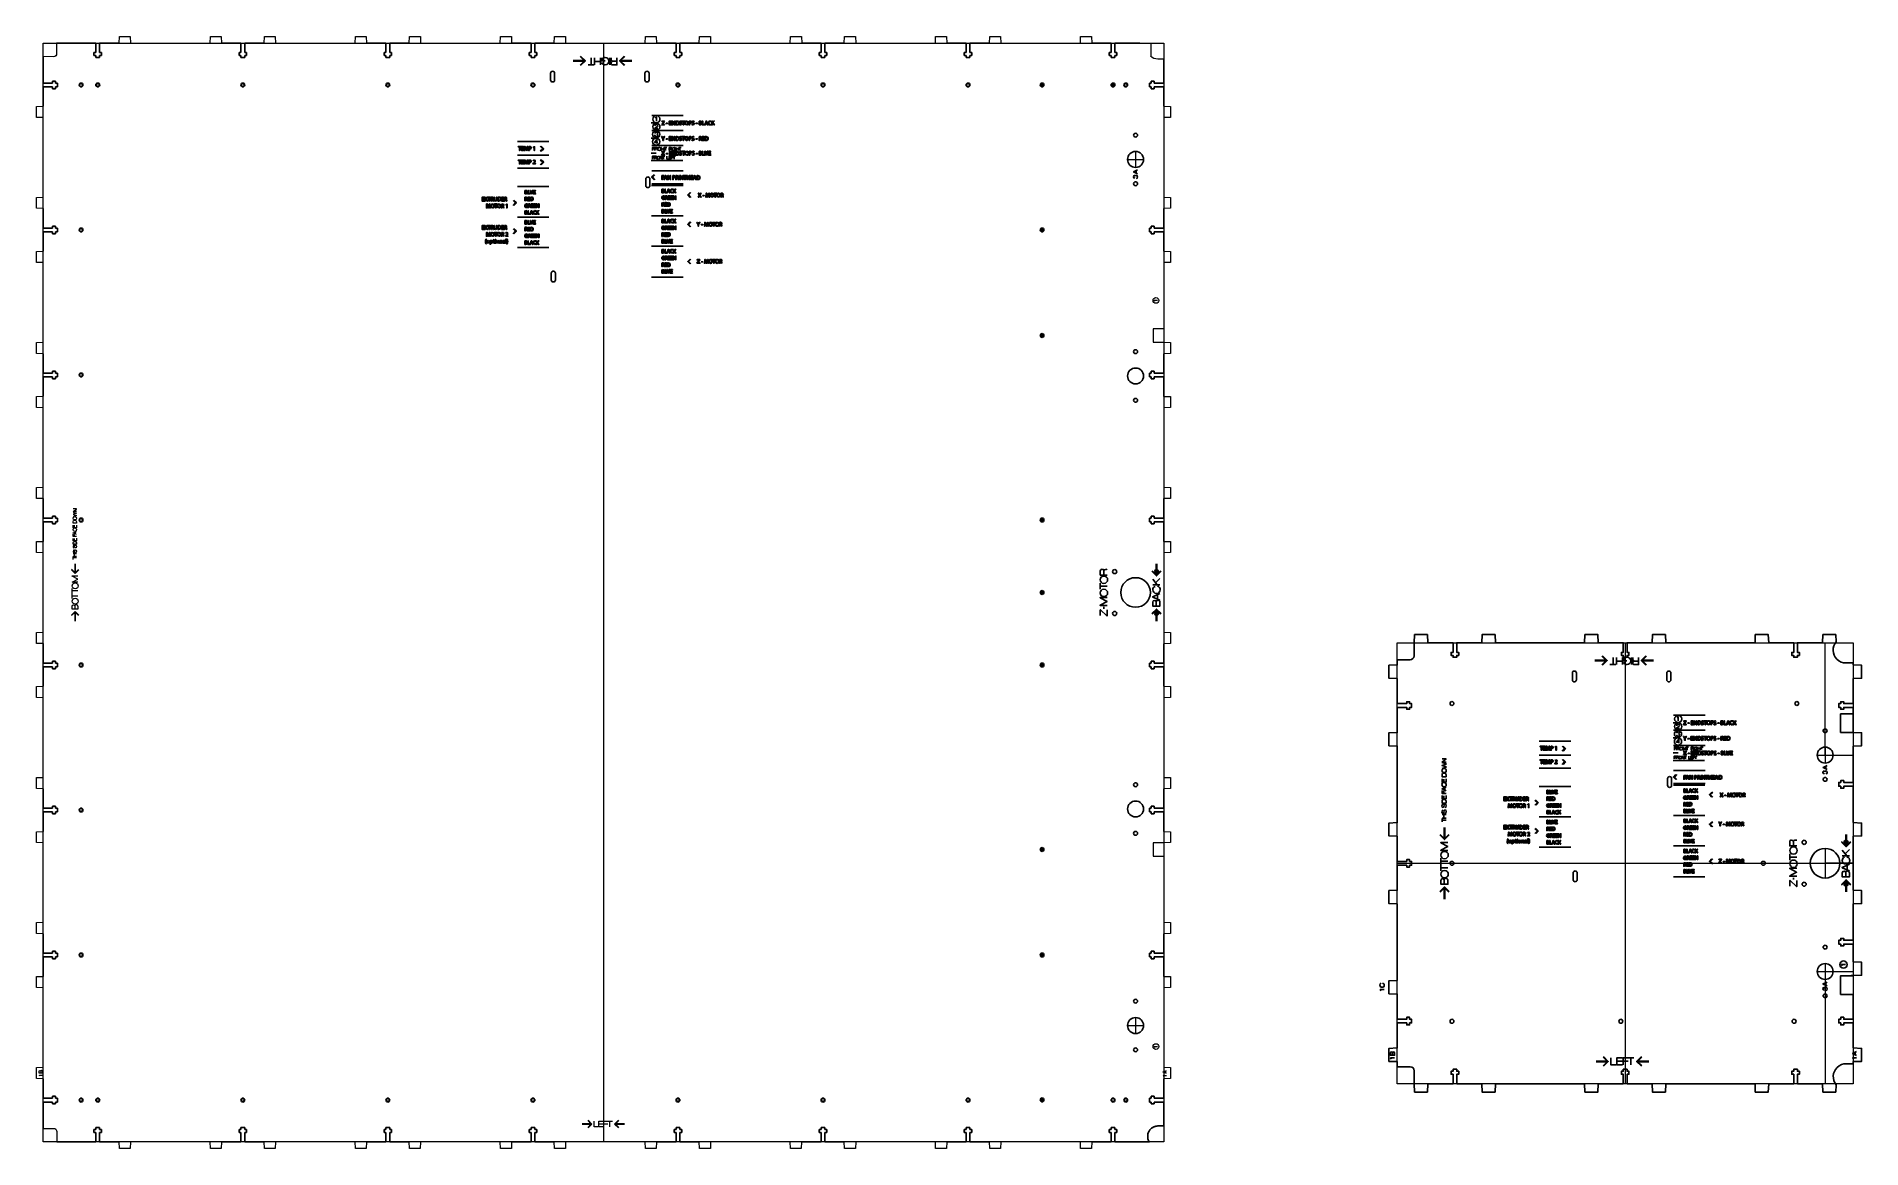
# Model space of a CAD drawing. Header units: millimetres. Extents: x 28 to 1378, y 89 to 912.
import ezdxf

# ---------------------------------------------------------------- set-up
doc = ezdxf.new("R2010")
doc.units = ezdxf.units.MM
for name, color, linetype, lineweight, true_color in [('Bottom Board Text', 5, 'Continuous', 0, 0x0000ff), ('New Bottom board', 1, 'Continuous', 0, 0xff0000), ('New Bottom Board Text', 5, 'Continuous', 0, 0x0000ff), ('New Right B Arm', 1, 'Continuous', 0, 0xff0000), ('Referance lines', 2, 'Continuous', 0, 0xffff00)]:
    doc.layers.add(name, color=color, linetype=linetype, lineweight=lineweight, true_color=true_color)
for name, color, linetype, true_color in [('CHANGED_PARTS', 3, 'Continuous', 0x00ff00), ('CUTS', 1, 'Continuous', 0xff0000), ('ORIGIONAL_PARTS_THAT_WERE_', 6, 'Continuous', 0xff00ff), ('TEXT', 5, 'Continuous', 0x0000ff)]:
    doc.layers.add(name, color=color, linetype=linetype, true_color=true_color)

msp = doc.modelspace()

# ---------------------------------------------------------------- linework, layer by layer
at = {"layer": 'Bottom Board Text', "color": 5, "true_color": 0x0000ff}
for points in [[(435.5, 109.6), (437.9, 107.2), (431.4, 107.2)], [(435.8, 109.8), (438.6, 107), (435.8, 104.2)], [(443.3, 104.8), (440.2, 104.8), (440.2, 109.2)], [(447.1, 104.8), (443.7, 104.8), (443.7, 109.2), (447.1, 109.2)], [(447.5, 104.8), (447.5, 109.2), (450.6, 109.2)], [(450.1, 109.2), (453.8, 109.2)], [(452, 104.8), (452, 109.2)], [(458.2, 104.2), (455.4, 107), (458.2, 109.8)], [(462.7, 107.2), (456.1, 107.2), (458.5, 109.6)], [(431.4, 106.8), (437.9, 106.8), (435.5, 104.4)], [(443.7, 107.2), (446.9, 107.2)], [(447.5, 107.2), (450.4, 107.2)], [(458.5, 104.4), (456.1, 106.8), (462.7, 106.8)]]:
    msp.add_lwpolyline(points, dxfattribs=at)
at = {"layer": 'CHANGED_PARTS'}
for p, q in [((71.5, 907.1), (42.5, 907.1)), ((71.5, 907.1), (71.5, 900.1)), ((74.3, 900.1), (74.3, 907.1)), ((74.3, 907.1), (88.7, 907.1)), ((178.9, 907.1), (164.5, 907.1)), ((178.9, 907.1), (178.9, 900.1)), ((181.7, 900.1), (181.7, 907.1)), ((196.1, 907.1), (181.7, 907.1)), ((286.2, 907.1), (271.8, 907.1)), ((286.2, 907.1), (286.2, 900.1)), ((289, 900.1), (289, 907.1)), ((303.4, 907.1), (289, 907.1)), ((393.6, 907.1), (379.2, 907.1)), ((393.6, 907.1), (393.6, 900.1)), ((396.4, 900.1), (396.4, 907.1)), ((410.8, 907.1), (396.4, 907.1)), ((500.9, 907.1), (486.5, 907.1)), ((500.9, 907.1), (500.9, 900.1)), ((503.7, 900.1), (503.7, 907.1)), ((518.1, 907.1), (503.7, 907.1)), ((608.2, 907.1), (593.9, 907.1)), ((608.2, 907.1), (608.2, 900.1)), ((611, 900.1), (611, 907.1)), ((625.4, 907.1), (611, 907.1)), ((715.6, 907.1), (701.2, 907.1)), ((715.6, 907.1), (715.6, 900.1)), ((718.4, 900.1), (718.4, 907.1)), ((732.8, 907.1), (718.4, 907.1)), ((822.9, 907.1), (808.5, 907.1)), ((822.9, 907.1), (822.9, 900.1)), ((825.7, 900.1), (825.7, 907.1)), ((844.2, 907.1), (825.7, 907.1)), ((32.5, 897.1), (32.5, 877.5)), ((71.5, 900.1), (70.1, 900.1)), ((70.1, 900.1), (70.1, 897.9)), ((70.1, 897.9), (71.5, 897.9)), ((71.5, 897.9), (71.5, 896.4)), ((71.5, 896.4), (74.3, 896.4)), ((75.7, 900.1), (74.3, 900.1)), ((74.3, 896.4), (74.3, 897.9)), ((74.3, 897.9), (75.7, 897.9)), ((75.7, 897.9), (75.7, 900.1)), ((178.9, 900.1), (177.5, 900.1)), ((177.5, 900.1), (177.5, 897.9)), ((177.5, 897.9), (178.9, 897.9)), ((178.9, 897.9), (178.9, 896.4)), ((178.9, 896.4), (181.7, 896.4)), ((183.1, 900.1), (181.7, 900.1)), ((181.7, 896.4), (181.7, 897.9)), ((181.7, 897.9), (183.1, 897.9)), ((183.1, 897.9), (183.1, 900.1)), ((286.2, 900.1), (284.8, 900.1)), ((284.8, 900.1), (284.8, 897.9)), ((284.8, 897.9), (286.2, 897.9)), ((286.2, 897.9), (286.2, 896.4)), ((286.2, 896.4), (289, 896.4)), ((290.4, 900.1), (289, 900.1)), ((289, 896.4), (289, 897.9)), ((289, 897.9), (290.4, 897.9)), ((290.4, 897.9), (290.4, 900.1)), ((393.6, 900.1), (392.2, 900.1)), ((392.2, 900.1), (392.2, 897.9)), ((392.2, 897.9), (393.6, 897.9)), ((393.6, 897.9), (393.6, 896.4)), ((393.6, 896.4), (396.4, 896.4)), ((397.8, 900.1), (396.4, 900.1)), ((396.4, 896.4), (396.4, 897.9)), ((396.4, 897.9), (397.8, 897.9)), ((397.8, 897.9), (397.8, 900.1)), ((500.9, 900.1), (499.5, 900.1)), ((499.5, 900.1), (499.5, 897.9)), ((499.5, 897.9), (500.9, 897.9)), ((500.9, 897.9), (500.9, 896.4)), ((500.9, 896.4), (503.7, 896.4)), ((505.1, 900.1), (503.7, 900.1)), ((503.7, 896.4), (503.7, 897.9)), ((503.7, 897.9), (505.1, 897.9)), ((505.1, 897.9), (505.1, 900.1)), ((608.2, 900.1), (606.8, 900.1)), ((606.8, 900.1), (606.8, 897.9)), ((606.8, 897.9), (608.2, 897.9)), ((608.2, 897.9), (608.2, 896.4)), ((608.2, 896.4), (611, 896.4)), ((612.4, 900.1), (611, 900.1)), ((611, 896.4), (611, 897.9)), ((611, 897.9), (612.4, 897.9)), ((612.4, 897.9), (612.4, 900.1)), ((715.6, 900.1), (714.2, 900.1)), ((714.2, 900.1), (714.2, 897.9)), ((714.2, 897.9), (715.6, 897.9)), ((715.6, 897.9), (715.6, 896.4)), ((715.6, 896.4), (718.4, 896.4)), ((719.8, 900.1), (718.4, 900.1)), ((718.4, 896.4), (718.4, 897.9)), ((718.4, 897.9), (719.8, 897.9)), ((719.8, 897.9), (719.8, 900.1)), ((822.9, 900.1), (821.5, 900.1)), ((821.5, 900.1), (821.5, 897.9)), ((821.5, 897.9), (822.9, 897.9)), ((822.9, 897.9), (822.9, 896.4)), ((822.9, 896.4), (825.7, 896.4)), ((827.1, 900.1), (825.7, 900.1)), ((825.7, 896.4), (825.7, 897.9)), ((825.7, 897.9), (827.1, 897.9)), ((827.1, 897.9), (827.1, 900.1)), ((861.8, 877.5), (861.8, 895.2)), ((41.7, 878.9), (39.5, 878.9)), ((39.5, 878.9), (39.5, 877.5)), ((41.7, 877.5), (41.7, 878.9)), ((852.6, 878.9), (852.6, 877.5)), ((854.8, 878.9), (852.6, 878.9)), ((854.8, 877.5), (854.8, 878.9)), ((39.5, 877.5), (32.5, 877.5)), ((32.5, 874.7), (39.5, 874.7)), ((32.5, 874.7), (32.5, 860.3)), ((39.5, 874.7), (39.5, 873.3)), ((39.5, 873.3), (41.7, 873.3)), ((43.1, 877.5), (41.7, 877.5)), ((41.7, 873.3), (41.7, 874.7)), ((41.7, 874.7), (43.1, 874.7)), ((43.1, 874.7), (43.1, 877.5)), ((852.6, 877.5), (851.2, 877.5)), ((851.2, 877.5), (851.2, 874.7)), ((851.2, 874.7), (852.6, 874.7)), ((852.6, 874.7), (852.6, 873.3)), ((852.6, 873.3), (854.8, 873.3)), ((861.8, 877.5), (854.8, 877.5)), ((854.8, 873.3), (854.8, 874.7)), ((854.8, 874.7), (861.8, 874.7)), ((861.8, 860.3), (861.8, 874.7)), ((32.5, 784.6), (32.5, 770.2)), ((861.8, 770.2), (861.8, 784.6)), ((39.5, 770.2), (32.5, 770.2)), ((41.7, 771.6), (39.5, 771.6)), ((39.5, 771.6), (39.5, 770.2)), ((41.7, 770.2), (41.7, 771.6)), ((43.1, 770.2), (41.7, 770.2)), ((43.1, 767.4), (43.1, 770.2)), ((852.6, 770.2), (851.2, 770.2)), ((851.2, 770.2), (851.2, 767.4)), ((854.8, 771.6), (852.6, 771.6)), ((852.6, 771.6), (852.6, 770.2)), ((854.8, 770.2), (854.8, 771.6)), ((861.8, 770.2), (854.8, 770.2)), ((32.5, 767.4), (39.5, 767.4)), ((32.5, 767.4), (32.5, 753)), ((39.5, 767.4), (39.5, 766)), ((39.5, 766), (41.7, 766)), ((41.7, 766), (41.7, 767.4)), ((41.7, 767.4), (43.1, 767.4)), ((851.2, 767.4), (852.6, 767.4)), ((852.6, 767.4), (852.6, 766)), ((852.6, 766), (854.8, 766)), ((854.8, 766), (854.8, 767.4)), ((854.8, 767.4), (861.8, 767.4)), ((861.8, 753), (861.8, 767.4)), ((32.5, 677.2), (32.5, 662.8)), ((861.8, 662.8), (861.8, 677.2)), ((39.5, 662.8), (32.5, 662.8)), ((41.7, 664.2), (39.5, 664.2)), ((39.5, 664.2), (39.5, 662.8)), ((41.7, 662.8), (41.7, 664.2)), ((43.1, 662.8), (41.7, 662.8)), ((43.1, 660), (43.1, 662.8)), ((852.6, 662.8), (851.2, 662.8)), ((851.2, 662.8), (851.2, 660)), ((854.8, 664.2), (852.6, 664.2)), ((852.6, 664.2), (852.6, 662.8)), ((854.8, 662.8), (854.8, 664.2)), ((861.8, 662.8), (854.8, 662.8)), ((32.5, 660), (39.5, 660)), ((32.5, 660), (32.5, 645.7)), ((39.5, 660), (39.5, 658.6)), ((39.5, 658.6), (41.7, 658.6)), ((41.7, 658.6), (41.7, 660)), ((41.7, 660), (43.1, 660)), ((851.2, 660), (852.6, 660)), ((852.6, 660), (852.6, 658.6)), ((852.6, 658.6), (854.8, 658.6)), ((854.8, 658.6), (854.8, 660)), ((854.8, 660), (861.8, 660)), ((861.8, 645.6), (861.8, 660)), ((32.5, 569.9), (32.5, 555.5)), ((861.8, 555.5), (861.8, 569.9)), ((39.5, 555.5), (32.5, 555.5)), ((41.7, 556.9), (39.5, 556.9)), ((39.5, 556.9), (39.5, 555.5)), ((41.7, 555.5), (41.7, 556.9)), ((43.1, 555.5), (41.7, 555.5)), ((43.1, 552.7), (43.1, 555.5)), ((852.6, 555.5), (851.2, 555.5)), ((851.2, 555.5), (851.2, 552.7)), ((854.8, 556.9), (852.6, 556.9)), ((852.6, 556.9), (852.6, 555.5)), ((854.8, 555.5), (854.8, 556.9)), ((861.8, 555.5), (854.8, 555.5)), ((32.5, 552.7), (39.5, 552.7)), ((32.5, 552.7), (32.5, 538.3)), ((39.5, 552.7), (39.5, 551.3)), ((39.5, 551.3), (41.7, 551.3)), ((41.7, 551.3), (41.7, 552.7)), ((41.7, 552.7), (43.1, 552.7)), ((851.2, 552.7), (852.6, 552.7)), ((852.6, 552.7), (852.6, 551.3)), ((852.6, 551.3), (854.8, 551.3)), ((854.8, 551.3), (854.8, 552.7)), ((854.8, 552.7), (861.8, 552.7)), ((861.8, 538.3), (861.8, 552.7)), ((32.5, 462.6), (32.5, 448.2)), ((861.8, 448.2), (861.8, 462.5)), ((39.5, 448.2), (32.5, 448.2)), ((41.7, 449.6), (39.5, 449.6)), ((39.5, 449.6), (39.5, 448.2)), ((41.7, 448.2), (41.7, 449.6)), ((43.1, 448.2), (41.7, 448.2)), ((43.1, 445.4), (43.1, 448.2)), ((852.6, 448.2), (851.2, 448.2)), ((851.2, 448.2), (851.2, 445.4)), ((852.6, 449.6), (852.6, 448.2)), ((854.8, 449.6), (852.6, 449.6)), ((854.8, 448.2), (854.8, 449.6)), ((861.8, 448.2), (854.8, 448.2)), ((32.5, 445.4), (39.5, 445.4)), ((32.5, 445.4), (32.5, 431)), ((39.5, 445.4), (39.5, 444)), ((39.5, 444), (41.7, 444)), ((41.7, 444), (41.7, 445.4)), ((41.7, 445.4), (43.1, 445.4)), ((851.2, 445.4), (852.6, 445.4)), ((852.6, 445.4), (852.6, 444)), ((852.6, 444), (854.8, 444)), ((854.8, 444), (854.8, 445.4)), ((854.8, 445.4), (861.8, 445.4)), ((861.8, 431), (861.8, 445.4)), ((1362.9, 418.2), (1362.9, 419.6)), ((1362.9, 419.6), (1365.1, 419.6)), ((1365.1, 419.6), (1365.1, 418.2)), ((1361.4, 415.4), (1361.4, 418.2)), ((1361.4, 418.2), (1362.9, 418.2)), ((1362.9, 415.4), (1361.4, 415.4)), ((1362.7, 396.8), (1362.7, 410.7)), ((1362.7, 410.7), (1372.1, 410.7)), ((1362.9, 414), (1362.9, 415.4)), ((1365.1, 414), (1362.9, 414)), ((1365.1, 418.2), (1372.1, 418.2)), ((1372.1, 415.4), (1365.1, 415.4)), ((1365.1, 415.4), (1365.1, 414)), ((1372.1, 410.7), (1372.1, 415.4)), ((1372.1, 396.8), (1362.7, 396.8)), ((1372.1, 396.8), (1378.2, 396.6)), ((1378.2, 396.6), (1378.2, 387)), ((1378.2, 387), (1372.1, 386.7)), ((1372.1, 386.7), (1372.1, 359.8)), ((32.5, 355.2), (32.5, 340.8)), ((861.8, 340.8), (861.8, 355.2)), ((1362.9, 359.8), (1361.4, 359.8)), ((1361.4, 359.8), (1361.4, 357)), ((1361.4, 357), (1362.9, 357)), ((1365.1, 361.2), (1362.9, 361.2)), ((1362.9, 361.2), (1362.9, 359.8)), ((1362.9, 357), (1362.9, 355.6)), ((1362.9, 355.6), (1365.1, 355.6)), ((1365.1, 359.8), (1365.1, 361.2)), ((1372.1, 359.8), (1365.1, 359.8)), ((1365.1, 355.6), (1365.1, 357)), ((1365.1, 357), (1372.1, 357)), ((1372.1, 357), (1372.1, 330.1)), ((39.5, 340.8), (32.5, 340.8)), ((32.5, 338), (39.5, 338)), ((32.5, 338), (32.5, 323.6)), ((41.7, 342.2), (39.5, 342.2)), ((39.5, 342.2), (39.5, 340.8)), ((39.5, 338), (39.5, 336.6)), ((41.7, 340.8), (41.7, 342.2)), ((43.1, 340.8), (41.7, 340.8)), ((41.7, 336.6), (41.7, 338)), ((41.7, 338), (43.1, 338)), ((43.1, 338), (43.1, 340.8)), ((852.6, 340.8), (851.2, 340.8)), ((851.2, 340.8), (851.2, 338)), ((851.2, 338), (852.6, 338)), ((854.8, 342.2), (852.6, 342.2)), ((852.6, 342.2), (852.6, 340.8)), ((852.6, 338), (852.6, 336.6)), ((854.8, 340.8), (854.8, 342.2)), ((861.8, 340.8), (854.8, 340.8)), ((854.8, 336.6), (854.8, 338)), ((854.8, 338), (861.8, 338)), ((861.8, 323.6), (861.8, 338)), ((39.5, 336.6), (41.7, 336.6)), ((852.6, 336.6), (854.8, 336.6)), ((1372.1, 330.1), (1378.2, 329.8)), ((1378.2, 329.8), (1378.2, 320.2)), ((1378.2, 320.2), (1372.1, 320)), ((1372.1, 320), (1372.1, 280.1)), ((1351.3, 300), (1372.1, 300)), ((1372.1, 280.1), (1378.2, 279.8)), ((1378.2, 270.2), (1372.1, 270)), ((1378.2, 279.8), (1378.2, 270.2)), ((1372.1, 270), (1372.1, 243)), ((32.5, 247.9), (32.5, 233.5)), ((861.8, 233.5), (861.8, 247.9)), ((1365.1, 244.4), (1362.9, 244.4)), ((1362.9, 244.4), (1362.9, 243)), ((1365.1, 243), (1365.1, 244.4)), ((39.5, 233.5), (32.5, 233.5)), ((32.5, 230.7), (39.5, 230.7)), ((32.5, 230.7), (32.5, 216.3)), ((41.7, 234.9), (39.5, 234.9)), ((39.5, 234.9), (39.5, 233.5)), ((39.5, 230.7), (39.5, 229.3)), ((41.7, 233.5), (41.7, 234.9)), ((43.1, 233.5), (41.7, 233.5)), ((41.7, 229.3), (41.7, 230.7)), ((41.7, 230.7), (43.1, 230.7)), ((43.1, 230.7), (43.1, 233.5)), ((852.6, 233.5), (851.2, 233.5)), ((851.2, 233.5), (851.2, 230.7)), ((851.2, 230.7), (852.6, 230.7)), ((854.8, 234.9), (852.6, 234.9)), ((852.6, 234.9), (852.6, 233.5)), ((852.6, 230.7), (852.6, 229.3)), ((854.8, 233.5), (854.8, 234.9)), ((861.8, 233.5), (854.8, 233.5)), ((854.8, 230.7), (861.8, 230.7)), ((854.8, 229.3), (854.8, 230.7)), ((861.8, 216.3), (861.8, 230.7)), ((1362.9, 243), (1361.4, 243)), ((1361.4, 243), (1361.4, 240.2)), ((1361.4, 240.2), (1362.9, 240.2)), ((1362.9, 240.2), (1362.9, 238.8)), ((1362.9, 238.8), (1365.1, 238.8)), ((1372.1, 243), (1365.1, 243)), ((1365.1, 238.8), (1365.1, 240.2)), ((1365.1, 240.2), (1372.1, 240.2)), ((1372.1, 240.2), (1372.1, 227)), ((39.5, 229.3), (41.7, 229.3)), ((852.6, 229.3), (854.8, 229.3)), ((1378.2, 217.1), (1362.7, 216.8)), ((1362.7, 216.8), (1362.7, 202.9)), ((1372.1, 227), (1378.2, 226.7)), ((1378.2, 226.7), (1378.2, 217.1)), ((1362.7, 202.9), (1372.1, 202.9)), ((1372.1, 202.9), (1372.1, 184.6)), ((1362.9, 184.6), (1361.4, 184.6)), ((1361.4, 184.6), (1361.4, 181.8)), ((1361.4, 181.8), (1362.9, 181.8)), ((1365.1, 186), (1362.9, 186)), ((1362.9, 186), (1362.9, 184.6)), ((1362.9, 181.8), (1362.9, 180.4)), ((1362.9, 180.4), (1365.1, 180.4)), ((1365.1, 184.6), (1365.1, 186)), ((1372.1, 184.6), (1365.1, 184.6)), ((1365.1, 180.4), (1365.1, 181.8)), ((1365.1, 181.8), (1372.1, 181.8)), ((1372.1, 181.8), (1372.1, 163.3)), ((1372.1, 163.3), (1378.2, 163)), ((1378.2, 163), (1378.2, 153.4)), ((1372.1, 151.6), (1367, 151.6)), ((1378.2, 153.4), (1372.1, 153.2)), ((1372.1, 153.2), (1372.1, 151.6)), ((32.5, 140.5), (32.5, 126.1)), ((861.8, 126.1), (861.8, 140.5)), ((39.5, 126.1), (32.5, 126.1)), ((32.5, 123.3), (39.5, 123.3)), ((32.5, 123.3), (32.5, 103.8)), ((41.7, 127.5), (39.5, 127.5)), ((39.5, 127.5), (39.5, 126.1)), ((39.5, 123.3), (39.5, 121.9)), ((39.5, 121.9), (41.7, 121.9)), ((41.7, 126.1), (41.7, 127.5)), ((43.1, 126.1), (41.7, 126.1)), ((41.7, 121.9), (41.7, 123.3)), ((41.7, 123.3), (43.1, 123.3)), ((43.1, 123.3), (43.1, 126.1)), ((852.6, 126.1), (851.2, 126.1)), ((851.2, 126.1), (851.2, 123.3)), ((851.2, 123.3), (852.6, 123.3)), ((854.8, 127.5), (852.6, 127.5)), ((852.6, 127.5), (852.6, 126.1)), ((852.6, 123.3), (852.6, 121.9)), ((852.6, 121.9), (854.8, 121.9)), ((854.8, 126.1), (854.8, 127.5)), ((861.8, 126.1), (854.8, 126.1)), ((854.8, 123.3), (861.8, 123.3)), ((854.8, 121.9), (854.8, 123.3)), ((861.8, 105.6), (861.8, 123.3)), ((71.5, 103), (70.1, 103)), ((70.1, 103), (70.1, 100.8)), ((70.1, 100.8), (71.5, 100.8)), ((74.3, 104.4), (71.5, 104.4)), ((71.5, 104.4), (71.5, 103)), ((71.5, 100.8), (71.5, 93.8)), ((74.3, 103), (74.3, 104.4)), ((75.7, 103), (74.3, 103)), ((74.3, 93.8), (74.3, 100.8)), ((74.3, 100.8), (75.7, 100.8)), ((75.7, 100.8), (75.7, 103)), ((178.9, 103), (177.5, 103)), ((177.5, 103), (177.5, 100.8)), ((177.5, 100.8), (178.9, 100.8)), ((181.7, 104.4), (178.9, 104.4)), ((178.9, 104.4), (178.9, 103)), ((178.9, 100.8), (178.9, 93.8)), ((181.7, 103), (181.7, 104.4)), ((183.1, 103), (181.7, 103)), ((181.7, 93.8), (181.7, 100.8)), ((181.7, 100.8), (183.1, 100.8)), ((183.1, 100.8), (183.1, 103)), ((286.2, 103), (284.8, 103)), ((284.8, 103), (284.8, 100.8)), ((284.8, 100.8), (286.2, 100.8)), ((289, 104.4), (286.2, 104.4)), ((286.2, 104.4), (286.2, 103)), ((286.2, 100.8), (286.2, 93.8)), ((289, 103), (289, 104.4)), ((290.4, 103), (289, 103)), ((289, 93.8), (289, 100.8)), ((289, 100.8), (290.4, 100.8)), ((290.4, 100.8), (290.4, 103)), ((392.2, 103), (392.2, 100.8)), ((393.6, 103), (392.2, 103)), ((392.2, 100.8), (393.6, 100.8)), ((396.4, 104.4), (393.6, 104.4)), ((393.6, 104.4), (393.6, 103)), ((393.6, 100.8), (393.6, 93.8)), ((396.4, 103), (396.4, 104.4)), ((397.8, 103), (396.4, 103)), ((396.4, 93.8), (396.4, 100.8)), ((396.4, 100.8), (397.8, 100.8)), ((397.8, 100.8), (397.8, 103)), ((500.9, 103), (499.5, 103)), ((499.5, 103), (499.5, 100.8)), ((499.5, 100.8), (500.9, 100.8)), ((503.7, 104.4), (500.9, 104.4)), ((500.9, 104.4), (500.9, 103)), ((500.9, 100.8), (500.9, 93.8)), ((503.7, 103), (503.7, 104.4)), ((505.1, 103), (503.7, 103)), ((503.7, 93.8), (503.7, 100.8)), ((503.7, 100.8), (505.1, 100.8)), ((505.1, 100.8), (505.1, 103)), ((608.2, 103), (606.8, 103)), ((606.8, 103), (606.8, 100.8)), ((606.8, 100.8), (608.2, 100.8)), ((611, 104.4), (608.2, 104.4)), ((608.2, 104.4), (608.2, 103)), ((608.2, 100.8), (608.2, 93.8)), ((611, 103), (611, 104.4)), ((612.4, 103), (611, 103)), ((611, 93.8), (611, 100.8)), ((611, 100.8), (612.4, 100.8)), ((612.4, 100.8), (612.4, 103)), ((715.6, 103), (714.2, 103)), ((714.2, 103), (714.2, 100.8)), ((714.2, 100.8), (715.6, 100.8)), ((718.4, 104.4), (715.6, 104.4)), ((715.6, 104.4), (715.6, 103)), ((715.6, 100.8), (715.6, 93.8)), ((718.4, 103), (718.4, 104.4)), ((719.8, 103), (718.4, 103)), ((718.4, 93.8), (718.4, 100.8)), ((718.4, 100.8), (719.8, 100.8)), ((719.8, 100.8), (719.8, 103)), ((822.9, 103), (821.5, 103)), ((821.5, 103), (821.5, 100.8)), ((821.5, 100.8), (822.9, 100.8)), ((825.7, 104.4), (822.9, 104.4)), ((822.9, 104.4), (822.9, 103)), ((822.9, 100.8), (822.9, 93.8)), ((825.7, 103), (825.7, 104.4)), ((827.1, 103), (825.7, 103)), ((825.7, 93.8), (825.7, 100.8)), ((825.7, 100.8), (827.1, 100.8)), ((827.1, 100.8), (827.1, 103)), ((861.8, 105.6), (857.8, 105.6)), ((42.6, 93.8), (71.5, 93.8)), ((74.3, 93.8), (88.7, 93.8)), ((164.5, 93.8), (178.9, 93.8)), ((181.7, 93.8), (196.1, 93.8)), ((271.8, 93.8), (286.2, 93.8)), ((303.4, 93.8), (289, 93.8)), ((379.2, 93.8), (393.6, 93.8)), ((396.4, 93.8), (410.7, 93.8)), ((500.9, 93.8), (486.5, 93.8)), ((503.7, 93.8), (518.1, 93.8)), ((593.8, 93.8), (608.2, 93.8)), ((625.4, 93.8), (611, 93.8)), ((701.2, 93.8), (715.6, 93.8)), ((718.4, 93.8), (732.8, 93.8)), ((808.5, 93.8), (822.9, 93.8)), ((825.7, 93.8), (851.3, 93.8))]:
    msp.add_line(p, q, dxfattribs=at)
at = {"layer": 'CHANGED_PARTS', "color": 3, "true_color": 0x00ff00}
for points in [[(60.6, 877.5), (59.8, 877.5), (59.2, 876.9), (59.2, 876.1)], [(59.2, 876.1), (59.2, 875.3), (59.8, 874.7), (60.6, 874.7)], [(62, 876.1), (62, 876.9), (61.4, 877.5), (60.6, 877.5)], [(60.6, 874.7), (61.4, 874.7), (62, 875.3), (62, 876.1)], [(72.9, 877.5), (72.2, 877.5), (71.5, 876.9), (71.5, 876.1)], [(71.5, 876.1), (71.5, 875.3), (72.2, 874.7), (72.9, 874.7)], [(74.4, 876.1), (74.4, 876.9), (73.7, 877.5), (72.9, 877.5)], [(72.9, 874.7), (73.7, 874.7), (74.4, 875.3), (74.4, 876.1)], [(180.3, 877.5), (179.5, 877.5), (178.9, 876.9), (178.9, 876.1)], [(178.9, 876.1), (178.9, 875.3), (179.5, 874.7), (180.3, 874.7)], [(181.7, 876.1), (181.7, 876.9), (181.1, 877.5), (180.3, 877.5)], [(180.3, 874.7), (181.1, 874.7), (181.7, 875.3), (181.7, 876.1)], [(287.6, 877.5), (286.8, 877.5), (286.2, 876.9), (286.2, 876.1)], [(286.2, 876.1), (286.2, 875.3), (286.8, 874.7), (287.6, 874.7)], [(289, 876.1), (289, 876.9), (288.4, 877.5), (287.6, 877.5)], [(287.6, 874.7), (288.4, 874.7), (289, 875.3), (289, 876.1)], [(395, 877.5), (394.2, 877.5), (393.5, 876.9), (393.5, 876.1)], [(393.5, 876.1), (393.5, 875.3), (394.2, 874.7), (395, 874.7)], [(396.4, 876.1), (396.4, 876.9), (395.8, 877.5), (395, 877.5)], [(395, 874.7), (395.8, 874.7), (396.4, 875.3), (396.4, 876.1)], [(502.3, 877.5), (501.5, 877.5), (500.9, 876.9), (500.9, 876.1)], [(500.9, 876.1), (500.9, 875.3), (501.5, 874.7), (502.3, 874.7)], [(503.7, 876.1), (503.7, 876.9), (503.1, 877.5), (502.3, 877.5)], [(502.3, 874.7), (503.1, 874.7), (503.7, 875.3), (503.7, 876.1)], [(609.6, 877.5), (608.9, 877.5), (608.2, 876.9), (608.2, 876.1)], [(608.2, 876.1), (608.2, 875.3), (608.9, 874.7), (609.6, 874.7)], [(611.1, 876.1), (611.1, 876.9), (610.4, 877.5), (609.6, 877.5)], [(609.6, 874.7), (610.4, 874.7), (611.1, 875.3), (611.1, 876.1)], [(717, 877.5), (716.2, 877.5), (715.6, 876.9), (715.6, 876.1)], [(715.6, 876.1), (715.6, 875.3), (716.2, 874.7), (717, 874.7)], [(718.4, 876.1), (718.4, 876.9), (717.8, 877.5), (717, 877.5)], [(717, 874.7), (717.8, 874.7), (718.4, 875.3), (718.4, 876.1)], [(771.8, 877.5), (771, 877.5), (770.4, 876.9), (770.4, 876.1)], [(770.4, 876.1), (770.4, 875.3), (771, 874.7), (771.8, 874.7)], [(773.2, 876.1), (773.2, 876.9), (772.6, 877.5), (771.8, 877.5)], [(771.8, 874.7), (772.6, 874.7), (773.2, 875.3), (773.2, 876.1)], [(824.3, 877.5), (823.5, 877.5), (822.9, 876.9), (822.9, 876.1)], [(822.9, 876.1), (822.9, 875.3), (823.5, 874.7), (824.3, 874.7)], [(825.7, 876.1), (825.7, 876.9), (825.1, 877.5), (824.3, 877.5)], [(824.3, 874.7), (825.1, 874.7), (825.7, 875.3), (825.7, 876.1)], [(833.7, 877.5), (832.9, 877.5), (832.3, 876.9), (832.3, 876.1)], [(832.3, 876.1), (832.3, 875.3), (832.9, 874.7), (833.7, 874.7)], [(835.1, 876.1), (835.1, 876.9), (834.5, 877.5), (833.7, 877.5)], [(833.7, 874.7), (834.5, 874.7), (835.1, 875.3), (835.1, 876.1)], [(841, 840.4), (840.2, 840.4), (839.5, 839.8), (839.5, 839)], [(839.5, 839), (839.5, 838.2), (840.2, 837.5), (841, 837.5)], [(842.4, 839), (842.4, 839.8), (841.8, 840.4), (841, 840.4)], [(841, 837.5), (841.8, 837.5), (842.4, 838.2), (842.4, 839)], [(841, 826.9), (837.7, 826.9), (835.1, 824.2), (835.1, 821)], [(846.9, 821), (846.9, 824.2), (844.2, 826.9), (841, 826.9)], [(835.1, 821), (835.1, 817.7), (837.7, 815.1), (841, 815.1)], [(841, 815.1), (844.2, 815.1), (846.9, 817.7), (846.9, 821)], [(841, 804.4), (840.2, 804.4), (839.5, 803.8), (839.5, 803)], [(839.5, 803), (839.5, 802.2), (840.2, 801.5), (841, 801.5)], [(842.4, 803), (842.4, 803.8), (841.8, 804.4), (841, 804.4)], [(841, 801.5), (841.8, 801.5), (842.4, 802.2), (842.4, 803)], [(60.6, 770.2), (59.8, 770.2), (59.2, 769.6), (59.2, 768.8)], [(62, 768.8), (62, 769.6), (61.4, 770.2), (60.6, 770.2)], [(771.8, 770.2), (771, 770.2), (770.4, 769.6), (770.4, 768.8)], [(773.2, 768.8), (773.2, 769.6), (772.6, 770.2), (771.8, 770.2)], [(59.2, 768.8), (59.2, 768), (59.8, 767.4), (60.6, 767.4)], [(60.6, 767.4), (61.4, 767.4), (62, 768), (62, 768.8)], [(770.4, 768.8), (770.4, 768), (771, 767.4), (771.8, 767.4)], [(771.8, 767.4), (772.6, 767.4), (773.2, 768), (773.2, 768.8)], [(771.8, 692.1), (771, 692.1), (770.4, 691.4), (770.4, 690.6)], [(770.4, 690.6), (770.4, 689.8), (771, 689.2), (771.8, 689.2)], [(773.2, 690.6), (773.2, 691.4), (772.6, 692.1), (771.8, 692.1)], [(771.8, 689.2), (772.6, 689.2), (773.2, 689.8), (773.2, 690.6)], [(841, 680.1), (840.2, 680.1), (839.5, 679.5), (839.5, 678.7)], [(839.5, 678.7), (839.5, 677.9), (840.2, 677.3), (841, 677.3)], [(842.4, 678.7), (842.4, 679.5), (841.8, 680.1), (841, 680.1)], [(841, 677.3), (841.8, 677.3), (842.4, 677.9), (842.4, 678.7)], [(60.6, 662.9), (59.8, 662.9), (59.2, 662.2), (59.2, 661.4)], [(62, 661.4), (62, 662.2), (61.4, 662.9), (60.6, 662.9)], [(841, 666.6), (837.7, 666.6), (835.1, 664), (835.1, 660.7)], [(846.9, 660.7), (846.9, 664), (844.2, 666.6), (841, 666.6)], [(59.2, 661.4), (59.2, 660.7), (59.8, 660), (60.6, 660)], [(60.6, 660), (61.4, 660), (62, 660.7), (62, 661.4)], [(835.1, 660.7), (835.1, 657.4), (837.7, 654.8), (841, 654.8)], [(841, 654.8), (844.2, 654.8), (846.9, 657.4), (846.9, 660.7)], [(841, 644.1), (840.2, 644.1), (839.5, 643.5), (839.5, 642.7)], [(839.5, 642.7), (839.5, 641.9), (840.2, 641.3), (841, 641.3)], [(842.4, 642.7), (842.4, 643.5), (841.8, 644.1), (841, 644.1)], [(841, 641.3), (841.8, 641.3), (842.4, 641.9), (842.4, 642.7)], [(60.6, 555.5), (59.8, 555.5), (59.2, 554.9), (59.2, 554.1)], [(59.2, 554.1), (59.2, 553.3), (59.8, 552.7), (60.6, 552.7)], [(62, 554.1), (62, 554.9), (61.4, 555.5), (60.6, 555.5)], [(60.6, 552.7), (61.4, 552.7), (62, 553.3), (62, 554.1)], [(771.8, 555.5), (771, 555.5), (770.4, 554.9), (770.4, 554.1)], [(770.4, 554.1), (770.4, 553.3), (771, 552.7), (771.8, 552.7)], [(773.2, 554.1), (773.2, 554.9), (772.6, 555.5), (771.8, 555.5)], [(771.8, 552.7), (772.6, 552.7), (773.2, 553.3), (773.2, 554.1)], [(771.8, 501.9), (771, 501.9), (770.4, 501.2), (770.4, 500.4)], [(770.4, 500.4), (770.4, 499.6), (771, 499), (771.8, 499)], [(773.2, 500.4), (773.2, 501.2), (772.6, 501.9), (771.8, 501.9)], [(771.8, 499), (772.6, 499), (773.2, 499.6), (773.2, 500.4)], [(60.6, 448.2), (59.8, 448.2), (59.2, 447.5), (59.2, 446.8)], [(59.2, 446.8), (59.2, 446), (59.8, 445.3), (60.6, 445.3)], [(62, 446.8), (62, 447.5), (61.4, 448.2), (60.6, 448.2)], [(60.6, 445.3), (61.4, 445.3), (62, 446), (62, 446.8)], [(771.8, 448.2), (771, 448.2), (770.4, 447.5), (770.4, 446.8)], [(770.4, 446.8), (770.4, 446), (771, 445.3), (771.8, 445.3)], [(773.2, 446.8), (773.2, 447.5), (772.6, 448.2), (771.8, 448.2)], [(771.8, 445.3), (772.6, 445.3), (773.2, 446), (773.2, 446.8)], [(841, 359.6), (840.2, 359.6), (839.5, 358.9), (839.5, 358.2)], [(839.5, 358.2), (839.5, 357.4), (840.2, 356.7), (841, 356.7)], [(842.4, 358.2), (842.4, 358.9), (841.8, 359.6), (841, 359.6)], [(841, 356.7), (841.8, 356.7), (842.4, 357.4), (842.4, 358.2)], [(60.6, 340.8), (59.8, 340.8), (59.2, 340.2), (59.2, 339.4)], [(59.2, 339.4), (59.2, 338.6), (59.8, 338), (60.6, 338)], [(62, 339.4), (62, 340.2), (61.4, 340.8), (60.6, 340.8)], [(60.6, 338), (61.4, 338), (62, 338.6), (62, 339.4)], [(841, 346.1), (837.7, 346.1), (835.1, 343.4), (835.1, 340.2)], [(835.1, 340.2), (835.1, 336.9), (837.7, 334.3), (841, 334.3)], [(846.9, 340.2), (846.9, 343.4), (844.2, 346.1), (841, 346.1)], [(841, 334.3), (844.2, 334.3), (846.9, 336.9), (846.9, 340.2)], [(771.8, 311.6), (771, 311.6), (770.4, 311), (770.4, 310.2)], [(773.2, 310.2), (773.2, 311), (772.6, 311.6), (771.8, 311.6)], [(841, 323.6), (840.2, 323.6), (839.5, 322.9), (839.5, 322.2)], [(839.5, 322.2), (839.5, 321.4), (840.2, 320.7), (841, 320.7)], [(842.4, 322.2), (842.4, 322.9), (841.8, 323.6), (841, 323.6)], [(841, 320.7), (841.8, 320.7), (842.4, 321.4), (842.4, 322.2)], [(770.4, 310.2), (770.4, 309.4), (771, 308.8), (771.8, 308.8)], [(771.8, 308.8), (772.6, 308.8), (773.2, 309.4), (773.2, 310.2)], [(60.6, 233.5), (59.8, 233.5), (59.2, 232.9), (59.2, 232.1)], [(59.2, 232.1), (59.2, 231.3), (59.8, 230.7), (60.6, 230.7)], [(62, 232.1), (62, 232.9), (61.4, 233.5), (60.6, 233.5)], [(60.6, 230.7), (61.4, 230.7), (62, 231.3), (62, 232.1)], [(771.8, 233.5), (771, 233.5), (770.4, 232.9), (770.4, 232.1)], [(770.4, 232.1), (770.4, 231.3), (771, 230.7), (771.8, 230.7)], [(773.2, 232.1), (773.2, 232.9), (772.6, 233.5), (771.8, 233.5)], [(771.8, 230.7), (772.6, 230.7), (773.2, 231.3), (773.2, 232.1)], [(841, 199.3), (840.2, 199.3), (839.5, 198.7), (839.5, 197.9)], [(839.5, 197.9), (839.5, 197.1), (840.2, 196.5), (841, 196.5)], [(842.4, 197.9), (842.4, 198.7), (841.8, 199.3), (841, 199.3)], [(841, 196.5), (841.8, 196.5), (842.4, 197.1), (842.4, 197.9)], [(841, 185.8), (837.7, 185.8), (835.1, 183.2), (835.1, 179.9)], [(835.1, 179.9), (835.1, 176.6), (837.7, 174), (841, 174)], [(846.9, 179.9), (846.9, 183.2), (844.2, 185.8), (841, 185.8)], [(841, 174), (844.2, 174), (846.9, 176.6), (846.9, 179.9)], [(841, 163.3), (840.2, 163.3), (839.5, 162.7), (839.5, 161.9)], [(842.4, 161.9), (842.4, 162.7), (841.8, 163.3), (841, 163.3)], [(839.5, 161.9), (839.5, 161.1), (840.2, 160.5), (841, 160.5)], [(841, 160.5), (841.8, 160.5), (842.4, 161.1), (842.4, 161.9)], [(60.6, 126.2), (59.8, 126.2), (59.2, 125.5), (59.2, 124.7)], [(59.2, 124.7), (59.2, 124), (59.8, 123.3), (60.6, 123.3)], [(62, 124.7), (62, 125.5), (61.4, 126.2), (60.6, 126.2)], [(60.6, 123.3), (61.4, 123.3), (62, 124), (62, 124.7)], [(72.9, 126.2), (72.2, 126.2), (71.5, 125.5), (71.5, 124.7)], [(71.5, 124.7), (71.5, 124), (72.2, 123.3), (72.9, 123.3)], [(74.4, 124.7), (74.4, 125.5), (73.7, 126.2), (72.9, 126.2)], [(72.9, 123.3), (73.7, 123.3), (74.4, 124), (74.4, 124.7)], [(180.3, 126.2), (179.5, 126.2), (178.9, 125.5), (178.9, 124.7)], [(178.9, 124.7), (178.9, 124), (179.5, 123.3), (180.3, 123.3)], [(181.7, 124.7), (181.7, 125.5), (181.1, 126.2), (180.3, 126.2)], [(180.3, 123.3), (181.1, 123.3), (181.7, 124), (181.7, 124.7)], [(287.6, 126.2), (286.8, 126.2), (286.2, 125.5), (286.2, 124.7)], [(286.2, 124.7), (286.2, 124), (286.8, 123.3), (287.6, 123.3)], [(289, 124.7), (289, 125.5), (288.4, 126.2), (287.6, 126.2)], [(287.6, 123.3), (288.4, 123.3), (289, 124), (289, 124.7)], [(395, 126.2), (394.2, 126.2), (393.5, 125.5), (393.5, 124.7)], [(393.5, 124.7), (393.5, 124), (394.2, 123.3), (395, 123.3)], [(396.4, 124.7), (396.4, 125.5), (395.8, 126.2), (395, 126.2)], [(395, 123.3), (395.8, 123.3), (396.4, 124), (396.4, 124.7)], [(502.3, 126.2), (501.5, 126.2), (500.9, 125.5), (500.9, 124.7)], [(500.9, 124.7), (500.9, 124), (501.5, 123.3), (502.3, 123.3)], [(503.7, 124.7), (503.7, 125.5), (503.1, 126.2), (502.3, 126.2)], [(502.3, 123.3), (503.1, 123.3), (503.7, 124), (503.7, 124.7)], [(609.6, 126.2), (608.9, 126.2), (608.2, 125.5), (608.2, 124.7)], [(608.2, 124.7), (608.2, 124), (608.9, 123.3), (609.6, 123.3)], [(611.1, 124.7), (611.1, 125.5), (610.4, 126.2), (609.6, 126.2)], [(609.6, 123.3), (610.4, 123.3), (611.1, 124), (611.1, 124.7)], [(717, 126.2), (716.2, 126.2), (715.6, 125.5), (715.6, 124.7)], [(715.6, 124.7), (715.6, 124), (716.2, 123.3), (717, 123.3)], [(718.4, 124.7), (718.4, 125.5), (717.8, 126.2), (717, 126.2)], [(717, 123.3), (717.8, 123.3), (718.4, 124), (718.4, 124.7)], [(771.8, 126.3), (771, 126.3), (770.4, 125.7), (770.4, 124.9)], [(770.4, 124.9), (770.4, 124.1), (771, 123.4), (771.8, 123.4)], [(773.2, 124.9), (773.2, 125.7), (772.6, 126.3), (771.8, 126.3)], [(771.8, 123.4), (772.6, 123.4), (773.2, 124.1), (773.2, 124.9)], [(824.3, 126.2), (823.5, 126.2), (822.9, 125.5), (822.9, 124.7)], [(822.9, 124.7), (822.9, 124), (823.5, 123.3), (824.3, 123.3)], [(825.7, 124.7), (825.7, 125.5), (825.1, 126.2), (824.3, 126.2)], [(824.3, 123.3), (825.1, 123.3), (825.7, 124), (825.7, 124.7)], [(833.7, 126.2), (832.9, 126.2), (832.3, 125.5), (832.3, 124.7)], [(832.3, 124.7), (832.3, 124), (832.9, 123.3), (833.7, 123.3)], [(835.1, 124.7), (835.1, 125.5), (834.5, 126.2), (833.7, 126.2)], [(833.7, 123.3), (834.5, 123.3), (835.1, 124), (835.1, 124.7)]]:
    msp.add_open_spline(points, degree=3, dxfattribs=at)
at = {"layer": 'CHANGED_PARTS'}
msp.add_open_spline([(857.8, 105.6), (858.1, 105.6), (856.2, 105.5), (855.7, 105.4), (854.8, 105), (854, 104.7), (853.2, 104.2), (852.4, 103.5), (851.5, 102.7), (850.9, 101.6), (850.2, 100.4), (850, 99.1), (850, 97.8), (850, 96.7), (850.3, 95.4), (850.8, 94.6), (851, 93.7), (851.3, 93.8)], degree=3, knots=[0, 0, 0, 0, 1.142485, 2.346083, 3.019204, 3.816741, 4.77356, 5.752633, 7.145008, 8.265175, 9.615532, 11.260628, 12.197886, 13.268234, 14.729827, 15.873003, 16.58665, 16.58665, 16.58665, 16.58665], dxfattribs=at)
at = {"layer": 'CUTS', "color": 1, "true_color": 0xff0000}
for points in [[(408, 879.8), (408, 884.8)], [(411, 884.8), (411, 879.8), (411, 879.8)], [(477.9, 879.8), (477.9, 884.8)], [(480.9, 884.8), (480.9, 879.8), (480.9, 879.8)], [(478.5, 801.6), (478.5, 806.6)], [(481.5, 806.6), (481.5, 801.6), (481.5, 801.6)], [(408.6, 731.8), (408.6, 736.8)], [(411.6, 736.8), (411.6, 731.8), (411.6, 731.8)], [(1359.4, 464), (1359.2, 469.3), (1349.6, 469.3), (1349.4, 463.2), (1330.8, 463.2), (1330.8, 456.1), (1332.2, 456.1), (1332.2, 453.9), (1330.8, 453.9), (1330.8, 452.5), (1328, 452.5), (1328, 453.9), (1326.6, 453.9), (1326.6, 456.1), (1328, 456.1), (1328, 463.2), (1309.5, 463.2), (1309.2, 469.3), (1299.6, 469.3), (1299.4, 463.2), (1233.4, 463.2), (1233.1, 469.3), (1223.5, 469.3), (1223.3, 463.2), (1204.7, 463.2), (1204.7, 456.1), (1206.1, 456.1), (1206.1, 453.9), (1204.7, 453.9), (1204.7, 452.5), (1201.9, 452.5), (1201.9, 453.9), (1200.5, 453.9), (1200.5, 456.1), (1201.9, 456.1), (1201.9, 463.2), (1183.4, 463.2), (1183.1, 469.3), (1173.5, 469.3), (1173.3, 463.2), (1107.3, 463.2), (1107, 469.3), (1097.4, 469.3), (1097.2, 463.2), (1078.7, 463.2), (1078.7, 456.1), (1080.1, 456.1), (1080.1, 453.9), (1078.7, 453.9), (1078.7, 452.5), (1075.9, 452.5), (1075.9, 453.9), (1074.5, 453.9), (1074.5, 456.1), (1075.9, 456.1), (1075.9, 463.2), (1057.3, 463.2), (1057, 469.3), (1047.4, 469.3), (1047.2, 463.2), (1047.1, 463.2), (1047.1, 453.6)], [(1044.1, 450.6), (1034.6, 450.6), (1034.6, 450.3), (1034.6, 446.8), (1028.5, 446.6), (1028.5, 437), (1034.6, 436.7), (1034.6, 418.2), (1041.6, 418.2), (1041.6, 419.6), (1043.8, 419.6), (1043.8, 418.2), (1045.2, 418.2), (1045.2, 415.4), (1043.8, 415.4), (1043.8, 414), (1041.6, 414), (1041.6, 415.4), (1034.6, 415.4), (1034.6, 396.8), (1028.5, 396.6), (1028.5, 387), (1034.6, 386.7), (1034.6, 330.1), (1028.5, 329.8), (1028.5, 320.2), (1034.6, 320), (1034.6, 301.4), (1041.6, 301.4), (1041.6, 302.8), (1043.8, 302.8), (1043.8, 301.4), (1045.2, 301.4), (1045.2, 298.6), (1043.8, 298.6), (1043.8, 297.2), (1041.6, 297.2), (1041.6, 298.6), (1034.6, 298.6), (1034.6, 280), (1028.5, 279.8), (1028.5, 270.2), (1034.6, 269.9), (1034.6, 213.3), (1028.5, 213), (1028.5, 203.4), (1034.6, 203.2), (1034.6, 184.6), (1041.6, 184.6), (1041.6, 186), (1043.8, 186), (1043.8, 184.6), (1045.2, 184.6), (1045.2, 181.8), (1043.8, 181.8), (1043.8, 180.4), (1041.6, 180.4), (1041.6, 181.8), (1034.6, 181.8), (1034.6, 163.3), (1028.5, 163), (1028.5, 153.4), (1034.6, 153.2), (1034.6, 153.2), (1034.6, 149.4), (1044.2, 149.4)], [(1372.1, 418.2), (1372.1, 436.7), (1378.2, 437), (1378.2, 446.6), (1372.1, 446.8), (1372.1, 448.3), (1366.6, 448.3), (1366.6, 448.3)], [(1164.2, 435.8), (1164.2, 440.8)], [(1167.2, 440.8), (1167.2, 435.8), (1167.2, 435.8)], [(1234.1, 435.8), (1234.1, 440.8)], [(1237.1, 440.8), (1237.1, 435.8), (1237.1, 435.8)], [(1234.7, 357.7), (1234.7, 362.7)], [(1237.7, 362.7), (1237.7, 357.7), (1237.7, 357.7)], [(1164.8, 287.8), (1164.8, 292.8)], [(1167.8, 292.8), (1167.8, 287.8), (1167.8, 287.8)], [(1047.2, 146.4), (1047.2, 136.8), (1047.2, 136.8), (1047.4, 130.7), (1057, 130.7), (1057.3, 136.8), (1075.9, 136.8), (1075.9, 143.9), (1074.5, 143.9), (1074.5, 146.1), (1075.9, 146.1), (1075.9, 147.5), (1078.7, 147.5), (1078.7, 146.1), (1080.1, 146.1), (1080.1, 143.9), (1078.7, 143.9), (1078.7, 136.8), (1097.2, 136.8), (1097.4, 130.7), (1107, 130.7), (1107.3, 136.8), (1173.3, 136.8), (1173.5, 130.7), (1183.1, 130.7), (1183.4, 136.8), (1201.9, 136.8), (1201.9, 143.9), (1200.5, 143.9), (1200.5, 146.1), (1201.9, 146.1), (1201.9, 147.5), (1204.7, 147.5), (1204.7, 146.1), (1206.1, 146.1), (1206.1, 143.9), (1204.7, 143.9), (1204.7, 136.8), (1223.3, 136.8), (1223.5, 130.7), (1233.1, 130.7), (1233.4, 136.8), (1299.4, 136.8), (1299.6, 130.7), (1309.2, 130.7), (1309.5, 136.8), (1328, 136.8), (1328, 143.9), (1326.6, 143.9), (1326.6, 146.1), (1328, 146.1), (1328, 147.5), (1330.8, 147.5), (1330.8, 146.1), (1332.2, 146.1), (1332.2, 143.9), (1330.8, 143.9), (1330.8, 136.8), (1349.4, 136.8), (1349.6, 130.7), (1359.2, 130.7), (1359.4, 136.1)]]:
    msp.add_lwpolyline(points, dxfattribs=at)
for points in [[(408, 884.8), (408, 885.6), (408.7, 886.3), (409.5, 886.3)], [(409.5, 878.3), (408.7, 878.3), (408, 878.9), (408, 879.8)], [(409.5, 886.3), (410.4, 886.3), (411, 885.6), (411, 884.8)], [(411, 879.8), (411, 878.9), (410.4, 878.3), (409.5, 878.3)], [(477.9, 884.8), (477.9, 885.6), (478.6, 886.3), (479.4, 886.3)], [(479.4, 878.3), (478.6, 878.3), (477.9, 878.9), (477.9, 879.8)], [(479.4, 886.3), (480.3, 886.3), (480.9, 885.6), (480.9, 884.8)], [(480.9, 879.8), (480.9, 878.9), (480.3, 878.3), (479.4, 878.3)], [(478.5, 806.6), (478.5, 807.4), (479.2, 808.1), (480, 808.1)], [(480, 800.1), (479.2, 800.1), (478.5, 800.8), (478.5, 801.6)], [(480, 808.1), (480.8, 808.1), (481.5, 807.4), (481.5, 806.6)], [(481.5, 801.6), (481.5, 800.8), (480.8, 800.1), (480, 800.1)], [(408.6, 736.8), (408.6, 737.6), (409.2, 738.3), (410.1, 738.3)], [(410.1, 730.3), (409.2, 730.3), (408.6, 730.9), (408.6, 731.8)], [(410.1, 738.3), (410.9, 738.3), (411.6, 737.6), (411.6, 736.8)], [(411.6, 731.8), (411.6, 730.9), (410.9, 730.3), (410.1, 730.3)], [(825.5, 517.4), (824.6, 517.4), (824, 516.8), (824, 515.9)], [(824, 515.9), (824, 515.1), (824.6, 514.4), (825.5, 514.4)], [(827, 515.9), (827, 516.8), (826.3, 517.4), (825.5, 517.4)], [(825.5, 514.4), (826.3, 514.4), (827, 515.1), (827, 515.9)], [(856.5, 517.4), (855.6, 517.4), (855, 516.8), (855, 515.9)], [(855, 515.9), (855, 515.1), (855.6, 514.4), (856.5, 514.4)], [(858, 515.9), (858, 516.8), (857.3, 517.4), (856.5, 517.4)], [(856.5, 514.4), (857.3, 514.4), (858, 515.1), (858, 515.9)], [(841, 511.4), (834.9, 511.4), (830, 506.5), (830, 500.4)], [(830, 500.4), (830, 494.4), (834.9, 489.5), (841, 489.5)], [(851.9, 500.4), (851.9, 506.5), (847, 511.4), (841, 511.4)], [(841, 489.5), (847, 489.5), (851.9, 494.4), (851.9, 500.4)], [(825.5, 486.4), (824.6, 486.4), (824, 485.8), (824, 484.9)], [(827, 484.9), (827, 485.8), (826.3, 486.4), (825.5, 486.4)], [(856.5, 486.4), (855.6, 486.4), (855, 485.8), (855, 484.9)], [(858, 484.9), (858, 485.8), (857.3, 486.4), (856.5, 486.4)], [(824, 484.9), (824, 484.1), (824.6, 483.4), (825.5, 483.4)], [(825.5, 483.4), (826.3, 483.4), (827, 484.1), (827, 484.9)], [(855, 484.9), (855, 484.1), (855.6, 483.4), (856.5, 483.4)], [(856.5, 483.4), (857.3, 483.4), (858, 484.1), (858, 484.9)], [(1360, 451.1), (1356.4, 454.6), (1356.2, 460.2), (1359.4, 464)], [(1047.1, 453.6), (1047.1, 451.9), (1045.8, 450.6), (1044.1, 450.6)], [(1366.6, 448.3), (1364.2, 448.3), (1361.8, 449.2), (1360, 451.1)], [(1164.2, 440.8), (1164.2, 441.6), (1164.9, 442.3), (1165.7, 442.3)], [(1165.7, 434.3), (1164.9, 434.3), (1164.2, 435), (1164.2, 435.8)], [(1165.7, 442.3), (1166.5, 442.3), (1167.2, 441.6), (1167.2, 440.8)], [(1167.2, 435.8), (1167.2, 435), (1166.5, 434.3), (1165.7, 434.3)], [(1234.1, 440.8), (1234.1, 441.6), (1234.8, 442.3), (1235.6, 442.3)], [(1235.6, 434.3), (1234.8, 434.3), (1234.1, 435), (1234.1, 435.8)], [(1235.6, 442.3), (1236.4, 442.3), (1237.1, 441.6), (1237.1, 440.8)], [(1237.1, 435.8), (1237.1, 435), (1236.4, 434.3), (1235.6, 434.3)], [(1075.1, 419.7), (1074.3, 419.7), (1073.7, 419), (1073.7, 418.3)], [(1076.5, 418.3), (1076.5, 419), (1075.9, 419.7), (1075.1, 419.7)], [(1330.3, 419.7), (1329.5, 419.7), (1328.9, 419), (1328.9, 418.3)], [(1331.8, 418.3), (1331.8, 419), (1331.1, 419.7), (1330.3, 419.7)], [(1073.7, 418.3), (1073.7, 417.5), (1074.3, 416.8), (1075.1, 416.8)], [(1075.1, 416.8), (1075.9, 416.8), (1076.5, 417.5), (1076.5, 418.3)], [(1328.9, 418.3), (1328.9, 417.5), (1329.5, 416.8), (1330.3, 416.8)], [(1330.3, 416.8), (1331.1, 416.8), (1331.8, 417.5), (1331.8, 418.3)], [(1351.3, 399.5), (1350.5, 399.5), (1349.8, 398.9), (1349.8, 398.1)], [(1349.8, 398.1), (1349.8, 397.3), (1350.5, 396.7), (1351.3, 396.7)], [(1352.7, 398.1), (1352.7, 398.9), (1352.1, 399.5), (1351.3, 399.5)], [(1351.3, 396.7), (1352.1, 396.7), (1352.7, 397.3), (1352.7, 398.1)], [(1351.3, 386), (1348, 386), (1345.4, 383.3), (1345.4, 380.1)], [(1345.4, 380.1), (1345.4, 376.8), (1348, 374.2), (1351.3, 374.2)], [(1357.2, 380.1), (1357.2, 383.3), (1354.5, 386), (1351.3, 386)], [(1351.3, 374.2), (1354.5, 374.2), (1357.2, 376.8), (1357.2, 380.1)], [(1234.7, 362.7), (1234.7, 363.5), (1235.4, 364.2), (1236.2, 364.2)], [(1236.2, 356.2), (1235.4, 356.2), (1234.7, 356.8), (1234.7, 357.7)], [(1236.2, 364.2), (1237, 364.2), (1237.7, 363.5), (1237.7, 362.7)], [(1237.7, 357.7), (1237.7, 356.8), (1237, 356.2), (1236.2, 356.2)], [(1351.3, 363.5), (1350.5, 363.5), (1349.8, 362.9), (1349.8, 362.1)], [(1349.8, 362.1), (1349.8, 361.3), (1350.5, 360.7), (1351.3, 360.7)], [(1352.7, 362.1), (1352.7, 362.9), (1352.1, 363.5), (1351.3, 363.5)], [(1351.3, 360.7), (1352.1, 360.7), (1352.7, 361.3), (1352.7, 362.1)], [(1335.8, 317), (1334.9, 317), (1334.3, 316.3), (1334.3, 315.5)], [(1334.3, 315.5), (1334.3, 314.7), (1334.9, 314), (1335.8, 314)], [(1337.3, 315.5), (1337.3, 316.3), (1336.6, 317), (1335.8, 317)], [(1335.8, 314), (1336.6, 314), (1337.3, 314.7), (1337.3, 315.5)], [(1351.3, 311), (1345.2, 311), (1340.3, 306), (1340.3, 300)], [(1362.2, 300), (1362.2, 306), (1357.3, 311), (1351.3, 311)], [(1366.8, 317), (1365.9, 317), (1365.3, 316.3), (1365.3, 315.5)], [(1365.3, 315.5), (1365.3, 314.7), (1365.9, 314), (1366.8, 314)], [(1368.3, 315.5), (1368.3, 316.3), (1367.6, 317), (1366.8, 317)], [(1366.8, 314), (1367.6, 314), (1368.3, 314.7), (1368.3, 315.5)], [(1075.1, 301.4), (1074.3, 301.4), (1073.7, 300.8), (1073.7, 300)], [(1073.7, 300), (1073.7, 299.2), (1074.3, 298.6), (1075.1, 298.6)], [(1076.5, 300), (1076.5, 300.8), (1075.9, 301.4), (1075.1, 301.4)], [(1075.1, 298.6), (1075.9, 298.6), (1076.5, 299.2), (1076.5, 300)], [(1305.6, 301.4), (1304.8, 301.4), (1304.1, 300.8), (1304.1, 300)], [(1304.1, 300), (1304.1, 299.2), (1304.8, 298.6), (1305.6, 298.6)], [(1307, 300), (1307, 300.8), (1306.4, 301.4), (1305.6, 301.4)], [(1305.6, 298.6), (1306.4, 298.6), (1307, 299.2), (1307, 300)], [(1340.3, 300), (1340.3, 294), (1345.2, 289), (1351.3, 289)], [(1351.3, 289), (1357.3, 289), (1362.2, 294), (1362.2, 300)], [(1164.8, 292.8), (1164.8, 293.6), (1165.4, 294.3), (1166.3, 294.3)], [(1166.3, 286.3), (1165.4, 286.3), (1164.8, 287), (1164.8, 287.8)], [(1166.3, 294.3), (1167.1, 294.3), (1167.8, 293.6), (1167.8, 292.8)], [(1167.8, 287.8), (1167.8, 287), (1167.1, 286.3), (1166.3, 286.3)], [(1335.8, 286), (1334.9, 286), (1334.3, 285.3), (1334.3, 284.5)], [(1334.3, 284.5), (1334.3, 283.7), (1334.9, 283), (1335.8, 283)], [(1337.3, 284.5), (1337.3, 285.3), (1336.6, 286), (1335.8, 286)], [(1335.8, 283), (1336.6, 283), (1337.3, 283.7), (1337.3, 284.5)], [(1366.8, 286), (1365.9, 286), (1365.3, 285.3), (1365.3, 284.5)], [(1365.3, 284.5), (1365.3, 283.7), (1365.9, 283), (1366.8, 283)], [(1368.3, 284.5), (1368.3, 285.3), (1367.6, 286), (1366.8, 286)], [(1366.8, 283), (1367.6, 283), (1368.3, 283.7), (1368.3, 284.5)], [(1351.3, 239.3), (1350.5, 239.3), (1349.8, 238.7), (1349.8, 237.9)], [(1349.8, 237.9), (1349.8, 237.1), (1350.5, 236.5), (1351.3, 236.5)], [(1352.7, 237.9), (1352.7, 238.7), (1352.1, 239.3), (1351.3, 239.3)], [(1351.3, 236.5), (1352.1, 236.5), (1352.7, 237.1), (1352.7, 237.9)], [(1351.3, 225.8), (1348, 225.8), (1345.4, 223.2), (1345.4, 219.9)], [(1345.4, 219.9), (1345.4, 216.7), (1348, 214), (1351.3, 214)], [(1357.2, 219.9), (1357.2, 223.2), (1354.5, 225.8), (1351.3, 225.8)], [(1351.3, 214), (1354.5, 214), (1357.2, 216.7), (1357.2, 219.9)], [(1351.3, 203.3), (1350.5, 203.3), (1349.8, 202.7), (1349.8, 201.9)], [(1352.7, 201.9), (1352.7, 202.7), (1352.1, 203.3), (1351.3, 203.3)], [(1349.8, 201.9), (1349.8, 201.1), (1350.5, 200.5), (1351.3, 200.5)], [(1351.3, 200.5), (1352.1, 200.5), (1352.7, 201.1), (1352.7, 201.9)], [(1075.1, 184.5), (1074.3, 184.5), (1073.7, 183.8), (1073.7, 183)], [(1073.7, 183), (1073.7, 182.2), (1074.3, 181.6), (1075.1, 181.6)], [(1076.5, 183), (1076.5, 183.8), (1075.9, 184.5), (1075.1, 184.5)], [(1075.1, 181.6), (1075.9, 181.6), (1076.5, 182.2), (1076.5, 183)], [(1200.1, 184.5), (1199.3, 184.5), (1198.7, 183.8), (1198.7, 183)], [(1198.7, 183), (1198.7, 182.2), (1199.3, 181.6), (1200.1, 181.6)], [(1201.5, 183), (1201.5, 183.8), (1200.9, 184.5), (1200.1, 184.5)], [(1200.1, 181.6), (1200.9, 181.6), (1201.5, 182.2), (1201.5, 183)], [(1328.3, 184.5), (1327.5, 184.5), (1326.9, 183.8), (1326.9, 183)], [(1326.9, 183), (1326.9, 182.2), (1327.5, 181.6), (1328.3, 181.6)], [(1329.8, 183), (1329.8, 183.8), (1329.1, 184.5), (1328.3, 184.5)], [(1328.3, 181.6), (1329.1, 181.6), (1329.8, 182.2), (1329.8, 183)], [(1044.2, 149.4), (1045.8, 149.4), (1047.2, 148.1), (1047.2, 146.4)], [(1359.4, 136.1), (1356.4, 139.9), (1356.6, 145.4), (1360.1, 148.8)], [(1360.1, 148.8), (1362, 150.7), (1364.5, 151.7), (1367, 151.6)]]:
    msp.add_open_spline(points, degree=3, dxfattribs=at)
at = {"layer": 'New Bottom board'}
for p, q in [((42.5, 907.1), (42.5, 899.4)), ((844.2, 907.1), (852.2, 907.1)), ((852.2, 907.1), (852.2, 897.3)), ((861.8, 895.2), (857.4, 895.2)), ((42.6, 101.4), (42.6, 93.8))]:
    msp.add_line(p, q, dxfattribs=at)
at = {"layer": 'New Bottom board', "color": 1, "true_color": 0xff0000}
for p, q in [((88.7, 907.1), (88.9, 912)), ((88.9, 912), (97, 912)), ((97, 912), (97.2, 907.1)), ((97.2, 907.1), (156.1, 907.1)), ((156.1, 907.1), (156.3, 912)), ((156.3, 912), (164.3, 912)), ((164.3, 912), (164.5, 907.1)), ((196.1, 907.1), (196.3, 912)), ((196.3, 912), (204.3, 912)), ((204.3, 912), (204.5, 907.1)), ((204.5, 907.1), (263.4, 907.1)), ((263.4, 907.1), (263.6, 912)), ((263.6, 912), (271.6, 912)), ((271.6, 912), (271.8, 907.1)), ((303.4, 907.1), (303.6, 912)), ((303.6, 912), (311.7, 912)), ((311.7, 912), (311.9, 907.1)), ((311.9, 907.1), (370.7, 907.1)), ((370.7, 907.1), (370.9, 912)), ((370.9, 912), (379, 912)), ((379, 912), (379.2, 907.1)), ((410.8, 907.1), (411, 912)), ((411, 912), (419, 912)), ((419, 912), (419.2, 907.1)), ((419.2, 907.1), (478.1, 907.1)), ((478.1, 907.1), (478.3, 912)), ((478.3, 912), (486.3, 912)), ((486.3, 912), (486.5, 907.1)), ((518.1, 907.1), (518.3, 912)), ((518.3, 912), (526.3, 912)), ((526.3, 912), (526.5, 907.1)), ((526.5, 907.1), (585.4, 907.1)), ((585.4, 907.1), (585.6, 912)), ((585.6, 912), (593.7, 912)), ((593.7, 912), (593.9, 907.1)), ((625.4, 907.1), (625.6, 912)), ((625.6, 912), (633.7, 912)), ((633.7, 912), (633.9, 907.1)), ((633.9, 907.1), (692.8, 907.1)), ((692.8, 907.1), (693, 912)), ((693, 912), (701, 912)), ((701, 912), (701.2, 907.1)), ((732.8, 907.1), (733, 912)), ((733, 912), (741, 912)), ((741, 912), (741.2, 907.1)), ((741.2, 907.1), (800.1, 907.1)), ((800.1, 907.1), (800.3, 912)), ((800.3, 912), (808.3, 912)), ((808.3, 912), (808.5, 907.1)), ((845.1, 907.1), (852.2, 907.1)), ((40.1, 897), (32.5, 897.1)), ((27.6, 860.1), (32.5, 860.3)), ((27.6, 852.1), (27.6, 860.1)), ((32.5, 851.9), (27.6, 852.1)), ((32.5, 793), (32.5, 851.9)), ((861.8, 860.3), (866.7, 860.1)), ((866.7, 852.1), (861.8, 851.9)), ((861.8, 851.9), (861.8, 793)), ((866.7, 860.1), (866.7, 852.1)), ((27.6, 792.8), (32.5, 793)), ((27.6, 784.8), (27.6, 792.8)), ((32.5, 784.6), (27.6, 784.8)), ((861.8, 793), (866.7, 792.8)), ((866.7, 784.8), (861.8, 784.6)), ((866.7, 792.8), (866.7, 784.8)), ((27.6, 752.8), (32.5, 753)), ((27.6, 744.8), (27.6, 752.8)), ((32.5, 744.6), (27.6, 744.8)), ((32.5, 685.7), (32.5, 744.6)), ((861.8, 753), (866.7, 752.8)), ((866.7, 744.8), (861.8, 744.6)), ((866.7, 752.8), (866.7, 744.8)), ((27.6, 685.5), (32.5, 685.7)), ((27.6, 677.4), (27.6, 685.5)), ((32.5, 677.2), (27.6, 677.4)), ((861.8, 685.7), (866.7, 685.5)), ((866.7, 677.4), (861.8, 677.2)), ((866.7, 685.5), (866.7, 677.4)), ((27.6, 645.5), (32.5, 645.7)), ((27.6, 637.4), (27.6, 645.5)), ((32.5, 637.2), (27.6, 637.4)), ((32.5, 578.3), (32.5, 637.2)), ((861.8, 645.6), (866.7, 645.4)), ((866.7, 637.4), (861.8, 637.2)), ((861.8, 637.2), (861.8, 578.3)), ((866.7, 645.4), (866.7, 637.4)), ((27.6, 578.1), (32.5, 578.3)), ((27.6, 570.1), (27.6, 578.1)), ((32.5, 569.9), (27.6, 570.1)), ((861.8, 578.3), (866.7, 578.1)), ((866.7, 570.1), (861.8, 569.9)), ((866.7, 578.1), (866.7, 570.1)), ((27.6, 538.1), (32.5, 538.3)), ((27.6, 530.1), (27.6, 538.1)), ((32.5, 529.9), (27.6, 530.1)), ((32.5, 471), (32.5, 529.9)), ((861.8, 538.3), (866.7, 538.1)), ((866.7, 530.1), (861.8, 529.9)), ((861.8, 529.9), (861.8, 471)), ((866.7, 538.1), (866.7, 530.1)), ((27.6, 470.8), (32.5, 471)), ((27.6, 462.8), (27.6, 470.8)), ((32.5, 462.6), (27.6, 462.8)), ((861.8, 471), (866.7, 470.8)), ((866.7, 462.7), (861.8, 462.5)), ((866.7, 470.8), (866.7, 462.7)), ((27.6, 430.8), (32.5, 431)), ((27.6, 422.7), (27.6, 430.8)), ((32.5, 422.5), (27.6, 422.7)), ((32.5, 363.6), (32.5, 422.5)), ((861.8, 431), (866.7, 430.8)), ((866.7, 422.7), (861.8, 422.5)), ((861.8, 422.5), (861.8, 363.6)), ((866.7, 430.8), (866.7, 422.7)), ((27.6, 363.4), (32.5, 363.6)), ((27.6, 355.4), (27.6, 363.4)), ((32.5, 355.2), (27.6, 355.4)), ((861.8, 363.6), (866.7, 363.4)), ((866.7, 355.4), (861.8, 355.2)), ((866.7, 363.4), (866.7, 355.4)), ((27.6, 323.4), (32.5, 323.6)), ((27.6, 315.4), (27.6, 323.4)), ((32.5, 315.2), (27.6, 315.4)), ((32.5, 256.3), (32.5, 315.2)), ((861.8, 323.6), (866.7, 323.4)), ((866.7, 315.4), (861.8, 315.2)), ((866.7, 323.4), (866.7, 315.4)), ((27.6, 256.1), (32.5, 256.3)), ((27.6, 248.1), (27.6, 256.1)), ((32.5, 247.9), (27.6, 248.1)), ((861.8, 256.3), (866.7, 256.1)), ((866.7, 248.1), (861.8, 247.9)), ((866.7, 256.1), (866.7, 248.1)), ((27.6, 216.1), (32.5, 216.3)), ((27.6, 208.1), (27.6, 216.1)), ((861.8, 216.3), (866.7, 216.1)), ((32.5, 207.9), (27.6, 208.1)), ((32.5, 149), (32.5, 207.9)), ((866.7, 208.1), (861.8, 207.9)), ((861.8, 207.9), (861.8, 149)), ((866.7, 216.1), (866.7, 208.1)), ((27.6, 148.8), (32.5, 149)), ((27.6, 140.7), (27.6, 148.8)), ((861.8, 149), (866.7, 148.8)), ((866.7, 148.8), (866.7, 140.7)), ((32.5, 140.5), (27.6, 140.7)), ((866.7, 140.7), (861.8, 140.5)), ((32.5, 103.8), (40.2, 103.8)), ((88.9, 88.9), (88.7, 93.8)), ((97, 88.9), (88.9, 88.9)), ((97.2, 93.8), (97, 88.9)), ((156.1, 93.8), (97.2, 93.8)), ((156.3, 88.9), (156.1, 93.8)), ((164.3, 88.9), (156.3, 88.9)), ((164.5, 93.8), (164.3, 88.9)), ((196.3, 88.9), (196.1, 93.8)), ((204.3, 88.9), (196.3, 88.9)), ((204.5, 93.8), (204.3, 88.9)), ((263.4, 93.8), (204.5, 93.8)), ((263.6, 88.9), (263.4, 93.8)), ((271.6, 88.9), (263.6, 88.9)), ((271.8, 93.8), (271.6, 88.9)), ((303.6, 88.9), (303.4, 93.8)), ((311.6, 88.9), (303.6, 88.9)), ((311.8, 93.8), (311.6, 88.9)), ((370.7, 93.8), (311.8, 93.8)), ((370.9, 88.9), (370.7, 93.8)), ((379, 88.9), (370.9, 88.9)), ((379.2, 93.8), (379, 88.9)), ((410.9, 88.9), (410.7, 93.8)), ((419, 88.9), (410.9, 88.9)), ((419.2, 93.8), (419, 88.9)), ((478.1, 93.8), (419.2, 93.8)), ((478.3, 88.9), (478.1, 93.8)), ((486.3, 88.9), (478.3, 88.9)), ((486.5, 93.8), (486.3, 88.9)), ((518.3, 88.9), (518.1, 93.8)), ((526.3, 88.9), (518.3, 88.9)), ((526.5, 93.8), (526.3, 88.9)), ((585.4, 93.8), (526.5, 93.8)), ((585.6, 88.9), (585.4, 93.8)), ((593.6, 88.9), (585.6, 88.9)), ((593.8, 93.8), (593.6, 88.9)), ((625.6, 88.9), (625.4, 93.8)), ((633.7, 88.9), (625.6, 88.9)), ((633.9, 93.8), (633.7, 88.9)), ((692.8, 93.8), (633.9, 93.8)), ((693, 88.9), (692.8, 93.8)), ((701, 88.9), (693, 88.9)), ((701.2, 93.8), (701, 88.9)), ((733, 88.9), (732.8, 93.8)), ((741, 88.9), (733, 88.9)), ((741.2, 93.8), (741, 88.9)), ((800.1, 93.8), (741.2, 93.8)), ((800.3, 88.9), (800.1, 93.8)), ((808.3, 88.9), (800.3, 88.9)), ((808.5, 93.8), (808.3, 88.9))]:
    msp.add_line(p, q, dxfattribs=at)
for points in [[(42.5, 899.4), (42.5, 898.1), (41.5, 897), (40.1, 897)], [(857.4, 895.2), (855.5, 895.2), (853.6, 896), (852.1, 897.4)], [(40.2, 103.8), (41.5, 103.8), (42.6, 102.7), (42.6, 101.4)]]:
    msp.add_open_spline(points, degree=3, dxfattribs=at)
at = {"layer": 'New Bottom Board Text', "color": 5, "true_color": 0x0000ff}
for points in [[(854.8, 716.6), (854.8, 716.7), (857.1, 716.7)], [(57.1, 560.3), (54.7, 560.3), (54.7, 560.3), (57.1, 562.2), (57.1, 562.3), (54.7, 562.3)], [(54.7, 560), (57.1, 559.2), (57.1, 559.1), (54.7, 558.3), (54.7, 558.3), (57.1, 557.5), (57.1, 557.4), (54.7, 556.6)], [(54.7, 551.7), (54.7, 552.8)], [(57.1, 552.8), (57.1, 551.7), (54.7, 551.7), (54.7, 551.7)], [(57.1, 550.3), (57.1, 548.4), (54.7, 548.4), (54.7, 550.3)], [(57.1, 543.3), (54.7, 544.4), (54.7, 544.5), (57.1, 545.6)], [(57.1, 541.8), (54.7, 541.8), (54.7, 543.5)], [(57.1, 540.6), (57.1, 538.7), (54.7, 538.7), (54.7, 540.5)], [(55.8, 548.4), (55.8, 550.3)], [(55.8, 541.8), (55.8, 543.4)], [(55.8, 538.7), (55.8, 540.5)], [(56.3, 545.3), (56.3, 543.7)], [(54.7, 536.1), (54.7, 537.2)], [(57.1, 537.2), (57.1, 536.1), (54.7, 536.1), (54.7, 536.1)], [(54.7, 535.7), (57.1, 535.7)], [(54.7, 529.6), (57.1, 529.6)], [(54.7, 529.2), (57.1, 529.2)], [(57.1, 527.1), (54.7, 527.1)], [(54.7, 524.9), (54.7, 527)], [(55.8, 534.1), (56, 534.9)], [(55.8, 530.6), (56, 531.4)], [(55.8, 527.1), (55.8, 529.2)], [(59, 517.2), (56.2, 514.5), (53.4, 517.2)], [(56, 521.7), (56, 515.2), (53.6, 517.6)], [(57.1, 526), (54.7, 526)], [(58.8, 517.5), (56.4, 515.2), (56.4, 521.7)], [(58.2, 508), (54, 508), (54, 508.2), (58.1, 510.4), (58.1, 510.4), (54, 512.6), (54, 512.8), (58.2, 512.8)], [(54, 499.8), (54, 503.4)], [(58.2, 501.6), (54, 501.6)], [(53.4, 483.6), (56.2, 486.4), (59, 483.6)], [(54, 495.9), (54, 499.5)], [(58.2, 497.7), (54, 497.7)], [(54, 488), (54, 490.3)], [(58.2, 490.1), (58.2, 488), (54, 488), (54, 488)], [(56, 490.5), (56, 488)], [(56, 490.5), (56, 490.5)], [(53.6, 483.3), (56, 485.7), (56, 479.2)], [(56.4, 479.2), (56.4, 485.7), (58.8, 483.3)], [(854.8, 164.3), (854.8, 164.4), (857.1, 164.4)], [(29.6, 144.7), (29.6, 146.1)], [(32.1, 146), (32.1, 144.7), (29.6, 144.7), (29.6, 144.7)], [(29.7, 143.1), (29.7, 143.2), (32, 143.2)], [(30.8, 146.2), (30.8, 144.7)], [(30.8, 146.2), (30.8, 146.2)], [(863.9, 144.4), (861.5, 145.5), (861.5, 145.6), (863.9, 146.7)], [(861.5, 142.9), (861.5, 143), (863.9, 143)], [(863.1, 146.3), (863.1, 144.7)]]:
    msp.add_lwpolyline(points, dxfattribs=at)
for points in [[(853.9, 716.6), (853.9, 717.8), (854.8, 718.7), (856, 718.7)], [(856, 714.5), (854.8, 714.5), (853.9, 715.4), (853.9, 716.6)], [(855.2, 715.8), (855.1, 716.2), (854.9, 716.4), (854.8, 716.6)], [(856, 718.7), (857.2, 718.7), (858.1, 717.8), (858.1, 716.6)], [(858.1, 716.6), (858.1, 715.4), (857.2, 714.5), (856, 714.5)], [(54.7, 555.4), (54.7, 556.1), (55.1, 556.6), (55.9, 556.6)], [(55.9, 554.1), (55.1, 554.1), (54.7, 554.7), (54.7, 555.4)], [(54.7, 552.8), (54.7, 553.5), (55.2, 553.9), (55.9, 553.9)], [(55.9, 556.6), (56.7, 556.6), (57.2, 556.1), (57.2, 555.4)], [(57.2, 555.4), (57.2, 554.7), (56.7, 554.1), (55.9, 554.1)], [(55.9, 553.9), (56.6, 553.9), (57.1, 553.5), (57.1, 552.8)], [(54.7, 547), (54.7, 547.6), (54.9, 548), (55.4, 548.1)], [(55.9, 545.7), (55.1, 545.7), (54.7, 546.3), (54.7, 547)], [(57.2, 547), (57.2, 546.3), (56.7, 545.7), (55.9, 545.7)], [(56.2, 548.2), (56.9, 548.1), (57.2, 547.6), (57.2, 547)], [(54.7, 537.2), (54.7, 537.9), (55.2, 538.3), (55.9, 538.3)], [(55.4, 535.4), (55, 535.4), (54.7, 535.2), (54.7, 534.4)], [(54.7, 534.4), (54.7, 533.8), (54.9, 533.5), (55.3, 533.5)], [(55.4, 531.9), (55, 531.9), (54.7, 531.7), (54.7, 530.9)], [(54.7, 530.9), (54.7, 530.3), (54.9, 530), (55.3, 530)], [(55.3, 533.5), (55.6, 533.5), (55.8, 533.7), (55.8, 534.1)], [(55.3, 530), (55.6, 530), (55.8, 530.2), (55.8, 530.6)], [(55.9, 538.3), (56.6, 538.3), (57.1, 537.9), (57.1, 537.2)], [(56, 534.9), (56.1, 535.3), (56.2, 535.5), (56.5, 535.5)], [(56, 531.4), (56.1, 531.8), (56.2, 532), (56.5, 532)], [(57.2, 534.5), (57.2, 533.5), (56.7, 533.4), (56.3, 533.4)], [(57.2, 531), (57.2, 530.1), (56.7, 530), (56.3, 530)], [(56.5, 535.5), (56.8, 535.5), (57.2, 535.3), (57.2, 534.5)], [(56.5, 532), (56.8, 532), (57.2, 531.9), (57.2, 531)], [(54, 505.3), (54, 506.5), (54.8, 507.5), (56.2, 507.5)], [(56.2, 503.2), (54.8, 503.2), (54, 504.1), (54, 505.3)], [(56.2, 507.5), (57.6, 507.5), (58.4, 506.5), (58.4, 505.3)], [(58.4, 505.3), (58.4, 504.1), (57.6, 503.2), (56.2, 503.2)], [(54, 494), (54, 495.2), (54.8, 496.2), (56.2, 496.2)], [(56.2, 491.8), (54.8, 491.8), (54, 492.8), (54, 494)], [(54, 490.3), (54, 490.9), (54.4, 491.4), (55, 491.4)], [(55, 491.4), (55.5, 491.4), (56, 491), (56, 490.5)], [(56, 490.5), (56, 491), (56.3, 491.5), (57.1, 491.5)], [(56.2, 496.2), (57.6, 496.2), (58.4, 495.2), (58.4, 494)], [(58.4, 494), (58.4, 492.8), (57.6, 491.8), (56.2, 491.8)], [(57.1, 491.5), (57.5, 491.5), (58.2, 491.2), (58.2, 490.1)], [(853.9, 164.3), (853.9, 165.5), (854.8, 166.4), (856, 166.4)], [(856, 162.2), (854.8, 162.2), (853.9, 163.1), (853.9, 164.3)], [(855.2, 163.5), (855.1, 163.9), (854.9, 164.1), (854.8, 164.3)], [(856, 166.4), (857.2, 166.4), (858.1, 165.5), (858.1, 164.3)], [(858.1, 164.3), (858.1, 163.1), (857.2, 162.2), (856, 162.2)], [(29.6, 146.1), (29.6, 146.4), (29.8, 146.7), (30.2, 146.7)], [(30.1, 142.4), (30, 142.8), (29.8, 143), (29.7, 143.1)], [(30.2, 146.7), (30.5, 146.7), (30.8, 146.5), (30.8, 146.2)], [(30.8, 146.2), (30.8, 146.5), (31, 146.8), (31.4, 146.8)], [(31.4, 146.8), (31.7, 146.8), (32.1, 146.6), (32.1, 146)], [(861.9, 142.2), (861.8, 142.5), (861.6, 142.8), (861.5, 142.9)]]:
    msp.add_open_spline(points, degree=3, dxfattribs=at)
at = {"layer": 'New Right B Arm'}
for p, q in [((861.8, 744.6), (861.8, 695.6)), ((861.8, 695.6), (853.9, 695.6)), ((853.9, 695.6), (853.9, 685.7)), ((853.9, 685.7), (861.8, 685.7)), ((853.9, 315.2), (853.9, 305.2)), ((861.8, 315.2), (853.9, 315.2)), ((853.9, 305.2), (861.8, 305.2)), ((861.8, 305.2), (861.8, 256.3))]:
    msp.add_line(p, q, dxfattribs=at)
msp.add_open_spline([(854.3, 695.6), (853.9, 695.6), (853.9, 695.6), (853.9, 695.6), (853.9, 695.6)], degree=3, dxfattribs=at)
at = {"layer": 'ORIGIONAL_PARTS_THAT_WERE_', "color": 6, "true_color": 0xff00ff}
msp.add_lwpolyline([(1367, 151.6), (1372.1, 151.6), (1372.1, 153.2), (1378.2, 153.4), (1378.2, 163), (1372.1, 163.3), (1372.1, 181.8), (1365.1, 181.8), (1365.1, 180.4), (1362.9, 180.4), (1362.9, 181.8), (1361.4, 181.8), (1361.4, 184.6), (1362.9, 184.6), (1362.9, 186), (1365.1, 186), (1365.1, 184.6), (1372.1, 184.6), (1372.1, 202.9), (1362.7, 202.9), (1362.7, 216.8), (1372.1, 216.8), (1372.1, 216.9), (1378.2, 217.1), (1378.2, 226.7), (1372.1, 227), (1372.1, 240.2), (1365.1, 240.2), (1365.1, 238.8), (1362.9, 238.8), (1362.9, 240.2), (1361.4, 240.2), (1361.4, 243), (1362.9, 243), (1362.9, 244.4), (1365.1, 244.4), (1365.1, 243), (1372.1, 243), (1372.1, 270), (1378.2, 270.2), (1378.2, 279.8), (1372.1, 280.1), (1372.1, 320), (1378.2, 320.2), (1378.2, 329.8), (1372.1, 330.1), (1372.1, 357), (1365.1, 357), (1365.1, 355.6), (1362.9, 355.6), (1362.9, 357), (1361.4, 357), (1361.4, 359.8), (1362.9, 359.8), (1362.9, 361.2), (1365.1, 361.2), (1365.1, 359.8), (1372.1, 359.8), (1372.1, 360.3), (1372.1, 386.7), (1378.2, 387), (1378.2, 396.6), (1372.1, 396.8), (1372.1, 415.4), (1365.1, 415.4), (1365.1, 414), (1362.9, 414), (1362.9, 415.4), (1361.4, 415.4), (1361.4, 418.2), (1362.9, 418.2), (1362.9, 419.6), (1365.1, 419.6), (1365.1, 418.2), (1372.1, 418.2), (1372.1, 418.2)], dxfattribs=at)
for points in [[(60.6, 877.3), (59.9, 877.3), (59.4, 876.8), (59.4, 876.1)], [(59.4, 876.1), (59.4, 875.5), (59.9, 875), (60.6, 875)], [(61.7, 876.1), (61.7, 876.8), (61.2, 877.3), (60.6, 877.3)], [(60.6, 875), (61.2, 875), (61.7, 875.5), (61.7, 876.1)], [(72.9, 877.3), (72.3, 877.3), (71.8, 876.8), (71.8, 876.1)], [(71.8, 876.1), (71.8, 875.5), (72.3, 875), (72.9, 875)], [(74.1, 876.1), (74.1, 876.8), (73.6, 877.3), (72.9, 877.3)], [(72.9, 875), (73.6, 875), (74.1, 875.5), (74.1, 876.1)], [(180.3, 877.3), (179.7, 877.3), (179.1, 876.8), (179.1, 876.1)], [(179.1, 876.1), (179.1, 875.5), (179.7, 875), (180.3, 875)], [(181.4, 876.1), (181.4, 876.8), (180.9, 877.3), (180.3, 877.3)], [(180.3, 875), (180.9, 875), (181.4, 875.5), (181.4, 876.1)], [(287.6, 877.3), (287, 877.3), (286.5, 876.8), (286.5, 876.1)], [(286.5, 876.1), (286.5, 875.5), (287, 875), (287.6, 875)], [(288.8, 876.1), (288.8, 876.8), (288.3, 877.3), (287.6, 877.3)], [(287.6, 875), (288.3, 875), (288.8, 875.5), (288.8, 876.1)], [(395, 877.3), (394.3, 877.3), (393.8, 876.8), (393.8, 876.1)], [(393.8, 876.1), (393.8, 875.5), (394.3, 875), (395, 875)], [(396.1, 876.1), (396.1, 876.8), (395.6, 877.3), (395, 877.3)], [(395, 875), (395.6, 875), (396.1, 875.5), (396.1, 876.1)], [(502.3, 877.3), (501.7, 877.3), (501.2, 876.8), (501.2, 876.1)], [(501.2, 876.1), (501.2, 875.5), (501.7, 875), (502.3, 875)], [(503.4, 876.1), (503.4, 876.8), (502.9, 877.3), (502.3, 877.3)], [(502.3, 875), (502.9, 875), (503.4, 875.5), (503.4, 876.1)], [(609.6, 877.3), (609, 877.3), (608.5, 876.8), (608.5, 876.1)], [(608.5, 876.1), (608.5, 875.5), (609, 875), (609.6, 875)], [(610.8, 876.1), (610.8, 876.8), (610.3, 877.3), (609.6, 877.3)], [(609.6, 875), (610.3, 875), (610.8, 875.5), (610.8, 876.1)], [(717, 877.3), (716.4, 877.3), (715.8, 876.8), (715.8, 876.1)], [(715.8, 876.1), (715.8, 875.5), (716.4, 875), (717, 875)], [(718.1, 876.1), (718.1, 876.8), (717.6, 877.3), (717, 877.3)], [(717, 875), (717.6, 875), (718.1, 875.5), (718.1, 876.1)], [(771.8, 877.3), (771.2, 877.3), (770.7, 876.8), (770.7, 876.1)], [(770.7, 876.1), (770.7, 875.5), (771.2, 875), (771.8, 875)], [(772.9, 876.1), (772.9, 876.8), (772.4, 877.3), (771.8, 877.3)], [(771.8, 875), (772.4, 875), (772.9, 875.5), (772.9, 876.1)], [(824.3, 877.3), (823.7, 877.3), (823.2, 876.8), (823.2, 876.1)], [(823.2, 876.1), (823.2, 875.5), (823.7, 875), (824.3, 875)], [(825.5, 876.1), (825.5, 876.8), (825, 877.3), (824.3, 877.3)], [(824.3, 875), (825, 875), (825.5, 875.5), (825.5, 876.1)], [(833.7, 877.3), (833.1, 877.3), (832.6, 876.8), (832.6, 876.1)], [(832.6, 876.1), (832.6, 875.5), (833.1, 875), (833.7, 875)], [(834.8, 876.1), (834.8, 876.8), (834.3, 877.3), (833.7, 877.3)], [(833.7, 875), (834.3, 875), (834.8, 875.5), (834.8, 876.1)], [(60.6, 769.9), (59.9, 769.9), (59.4, 769.4), (59.4, 768.8)], [(61.7, 768.8), (61.7, 769.4), (61.2, 769.9), (60.6, 769.9)], [(771.8, 769.9), (771.2, 769.9), (770.7, 769.4), (770.7, 768.8)], [(772.9, 768.8), (772.9, 769.4), (772.4, 769.9), (771.8, 769.9)], [(59.4, 768.8), (59.4, 768.2), (59.9, 767.6), (60.6, 767.6)], [(60.6, 767.6), (61.2, 767.6), (61.7, 768.2), (61.7, 768.8)], [(770.7, 768.8), (770.7, 768.2), (771.2, 767.6), (771.8, 767.6)], [(771.8, 767.6), (772.4, 767.6), (772.9, 768.2), (772.9, 768.8)], [(771.8, 691.8), (771.2, 691.8), (770.7, 691.3), (770.7, 690.6)], [(770.7, 690.6), (770.7, 690), (771.2, 689.5), (771.8, 689.5)], [(772.9, 690.6), (772.9, 691.3), (772.4, 691.8), (771.8, 691.8)], [(771.8, 689.5), (772.4, 689.5), (772.9, 690), (772.9, 690.6)], [(60.6, 662.6), (59.9, 662.6), (59.4, 662.1), (59.4, 661.4)], [(61.7, 661.4), (61.7, 662.1), (61.2, 662.6), (60.6, 662.6)], [(59.4, 661.4), (59.4, 660.8), (59.9, 660.3), (60.6, 660.3)], [(60.6, 660.3), (61.2, 660.3), (61.7, 660.8), (61.7, 661.4)], [(60.6, 555.2), (59.9, 555.2), (59.4, 554.7), (59.4, 554.1)], [(59.4, 554.1), (59.4, 553.5), (59.9, 553), (60.6, 553)], [(61.7, 554.1), (61.7, 554.7), (61.2, 555.2), (60.6, 555.2)], [(60.6, 553), (61.2, 553), (61.7, 553.5), (61.7, 554.1)], [(771.8, 555.2), (771.2, 555.2), (770.7, 554.7), (770.7, 554.1)], [(770.7, 554.1), (770.7, 553.5), (771.2, 553), (771.8, 553)], [(772.9, 554.1), (772.9, 554.7), (772.4, 555.2), (771.8, 555.2)], [(771.8, 553), (772.4, 553), (772.9, 553.5), (772.9, 554.1)], [(771.8, 501.6), (771.2, 501.6), (770.7, 501.1), (770.7, 500.4)], [(770.7, 500.4), (770.7, 499.8), (771.2, 499.3), (771.8, 499.3)], [(772.9, 500.4), (772.9, 501.1), (772.4, 501.6), (771.8, 501.6)], [(771.8, 499.3), (772.4, 499.3), (772.9, 499.8), (772.9, 500.4)], [(60.6, 447.9), (59.9, 447.9), (59.4, 447.4), (59.4, 446.8)], [(59.4, 446.8), (59.4, 446.1), (59.9, 445.6), (60.6, 445.6)], [(61.7, 446.8), (61.7, 447.4), (61.2, 447.9), (60.6, 447.9)], [(60.6, 445.6), (61.2, 445.6), (61.7, 446.1), (61.7, 446.8)], [(771.8, 447.9), (771.2, 447.9), (770.7, 447.4), (770.7, 446.8)], [(770.7, 446.8), (770.7, 446.1), (771.2, 445.6), (771.8, 445.6)], [(772.9, 446.8), (772.9, 447.4), (772.4, 447.9), (771.8, 447.9)], [(771.8, 445.6), (772.4, 445.6), (772.9, 446.1), (772.9, 446.8)], [(60.6, 340.6), (59.9, 340.6), (59.4, 340.1), (59.4, 339.4)], [(59.4, 339.4), (59.4, 338.8), (59.9, 338.3), (60.6, 338.3)], [(61.7, 339.4), (61.7, 340.1), (61.2, 340.6), (60.6, 340.6)], [(60.6, 338.3), (61.2, 338.3), (61.7, 338.8), (61.7, 339.4)], [(771.8, 311.4), (771.2, 311.4), (770.7, 310.8), (770.7, 310.2)], [(772.9, 310.2), (772.9, 310.8), (772.4, 311.4), (771.8, 311.4)], [(770.7, 310.2), (770.7, 309.6), (771.2, 309.1), (771.8, 309.1)], [(771.8, 309.1), (772.4, 309.1), (772.9, 309.6), (772.9, 310.2)], [(60.6, 233.2), (59.9, 233.2), (59.4, 232.7), (59.4, 232.1)], [(59.4, 232.1), (59.4, 231.5), (59.9, 230.9), (60.6, 230.9)], [(61.7, 232.1), (61.7, 232.7), (61.2, 233.2), (60.6, 233.2)], [(60.6, 230.9), (61.2, 230.9), (61.7, 231.5), (61.7, 232.1)], [(771.8, 233.2), (771.2, 233.2), (770.7, 232.7), (770.7, 232.1)], [(770.7, 232.1), (770.7, 231.5), (771.2, 230.9), (771.8, 230.9)], [(772.9, 232.1), (772.9, 232.7), (772.4, 233.2), (771.8, 233.2)], [(771.8, 230.9), (772.4, 230.9), (772.9, 231.5), (772.9, 232.1)], [(60.6, 125.9), (59.9, 125.9), (59.4, 125.4), (59.4, 124.7)], [(59.4, 124.7), (59.4, 124.1), (59.9, 123.6), (60.6, 123.6)], [(61.7, 124.7), (61.7, 125.4), (61.2, 125.9), (60.6, 125.9)], [(60.6, 123.6), (61.2, 123.6), (61.7, 124.1), (61.7, 124.7)], [(72.9, 125.9), (72.3, 125.9), (71.8, 125.4), (71.8, 124.7)], [(71.8, 124.7), (71.8, 124.1), (72.3, 123.6), (72.9, 123.6)], [(74.1, 124.7), (74.1, 125.4), (73.6, 125.9), (72.9, 125.9)], [(72.9, 123.6), (73.6, 123.6), (74.1, 124.1), (74.1, 124.7)], [(180.3, 125.9), (179.7, 125.9), (179.1, 125.4), (179.1, 124.7)], [(179.1, 124.7), (179.1, 124.1), (179.7, 123.6), (180.3, 123.6)], [(181.4, 124.7), (181.4, 125.4), (180.9, 125.9), (180.3, 125.9)], [(180.3, 123.6), (180.9, 123.6), (181.4, 124.1), (181.4, 124.7)], [(287.6, 125.9), (287, 125.9), (286.5, 125.4), (286.5, 124.7)], [(286.5, 124.7), (286.5, 124.1), (287, 123.6), (287.6, 123.6)], [(288.8, 124.7), (288.8, 125.4), (288.3, 125.9), (287.6, 125.9)], [(287.6, 123.6), (288.3, 123.6), (288.8, 124.1), (288.8, 124.7)], [(395, 125.9), (394.3, 125.9), (393.8, 125.4), (393.8, 124.7)], [(393.8, 124.7), (393.8, 124.1), (394.3, 123.6), (395, 123.6)], [(396.1, 124.7), (396.1, 125.4), (395.6, 125.9), (395, 125.9)], [(395, 123.6), (395.6, 123.6), (396.1, 124.1), (396.1, 124.7)], [(502.3, 125.9), (501.7, 125.9), (501.2, 125.4), (501.2, 124.7)], [(501.2, 124.7), (501.2, 124.1), (501.7, 123.6), (502.3, 123.6)], [(503.4, 124.7), (503.4, 125.4), (502.9, 125.9), (502.3, 125.9)], [(502.3, 123.6), (502.9, 123.6), (503.4, 124.1), (503.4, 124.7)], [(609.6, 125.9), (609, 125.9), (608.5, 125.4), (608.5, 124.7)], [(608.5, 124.7), (608.5, 124.1), (609, 123.6), (609.6, 123.6)], [(610.8, 124.7), (610.8, 125.4), (610.3, 125.9), (609.6, 125.9)], [(609.6, 123.6), (610.3, 123.6), (610.8, 124.1), (610.8, 124.7)], [(717, 125.9), (716.4, 125.9), (715.8, 125.4), (715.8, 124.7)], [(715.8, 124.7), (715.8, 124.1), (716.4, 123.6), (717, 123.6)], [(718.1, 124.7), (718.1, 125.4), (717.6, 125.9), (717, 125.9)], [(717, 123.6), (717.6, 123.6), (718.1, 124.1), (718.1, 124.7)], [(771.8, 126), (771.2, 126), (770.7, 125.5), (770.7, 124.9)], [(770.7, 124.9), (770.7, 124.2), (771.2, 123.7), (771.8, 123.7)], [(772.9, 124.9), (772.9, 125.5), (772.4, 126), (771.8, 126)], [(771.8, 123.7), (772.4, 123.7), (772.9, 124.2), (772.9, 124.9)], [(824.3, 125.9), (823.7, 125.9), (823.2, 125.4), (823.2, 124.7)], [(823.2, 124.7), (823.2, 124.1), (823.7, 123.6), (824.3, 123.6)], [(825.5, 124.7), (825.5, 125.4), (825, 125.9), (824.3, 125.9)], [(824.3, 123.6), (825, 123.6), (825.5, 124.1), (825.5, 124.7)], [(833.7, 125.9), (833.1, 125.9), (832.6, 125.4), (832.6, 124.7)], [(832.6, 124.7), (832.6, 124.1), (833.1, 123.6), (833.7, 123.6)], [(834.8, 124.7), (834.8, 125.4), (834.3, 125.9), (833.7, 125.9)], [(833.7, 123.6), (834.3, 123.6), (834.8, 124.1), (834.8, 124.7)]]:
    msp.add_open_spline(points, degree=3, dxfattribs=at)
at = {"layer": 'Referance lines'}
for p, q in [((32.5, 907.1), (861.8, 907.1)), ((32.5, 93.8), (32.5, 907.1)), ((447.1, 907.1), (447.1, 93.8)), ((861.8, 907.1), (861.8, 93.8)), ((770.7, 876.1), (772.9, 876.1)), ((771.8, 877.3), (771.8, 875)), ((823.2, 876.1), (825.5, 876.1)), ((824.3, 877.3), (824.3, 875)), ((841, 826.9), (841, 815.1)), ((835.1, 821), (846.9, 821)), ((771.8, 769.9), (771.8, 767.6)), ((770.7, 768.8), (772.9, 768.8)), ((770.7, 690.6), (772.9, 690.6)), ((771.8, 691.8), (771.8, 689.5)), ((770.7, 554.1), (772.9, 554.1)), ((771.8, 555.2), (771.8, 553)), ((770.7, 500.4), (772.9, 500.4)), ((771.8, 501.6), (771.8, 499.3)), ((1034.6, 463.2), (1372.1, 463.2)), ((1034.6, 136.8), (1034.6, 463.2)), ((1203.3, 463.2), (1203.3, 136.8)), ((1351.3, 380.1), (1351.3, 463.2)), ((1372.1, 463.2), (1372.1, 136.8)), ((770.7, 446.8), (772.9, 446.8)), ((771.8, 447.9), (771.8, 445.6)), ((1345.4, 380.1), (1357.2, 380.1)), ((1351.3, 386), (1351.3, 374.2)), ((1351.3, 380.1), (1372.1, 380.1)), ((771.8, 311.4), (771.8, 309.1)), ((1351.3, 311), (1351.3, 289)), ((770.7, 310.2), (772.9, 310.2)), ((1034.6, 300), (1372.1, 300)), ((1351.3, 300), (1372.1, 300)), ((770.7, 232.1), (772.9, 232.1)), ((771.8, 233.2), (771.8, 230.9)), ((1345.4, 219.9), (1357.2, 219.9)), ((1351.3, 225.8), (1351.3, 214)), ((1351.3, 219.9), (1372.1, 219.9)), ((1351.3, 219.9), (1351.3, 136.8)), ((835.1, 179.9), (846.9, 179.9)), ((841, 185.8), (841, 174)), ((1372.1, 136.8), (1034.6, 136.8)), ((770.7, 124.9), (772.9, 124.9)), ((771.8, 126), (771.8, 123.7)), ((861.8, 93.8), (32.5, 93.8))]:
    msp.add_line(p, q, dxfattribs=at)
at = {"layer": 'TEXT', "color": 5, "true_color": 0x0000ff}
for points in [[(429.9, 897.2), (432.9, 894.2), (424.7, 894.2)], [(424.7, 893.7), (432.9, 893.7), (429.9, 890.7)], [(430.3, 897.5), (433.8, 894), (430.3, 890.5)], [(438.1, 896.2), (438.1, 891.1)], [(440.6, 891), (440.6, 896.2)], [(445.1, 893.4), (440.6, 893.4)], [(445.1, 896.2), (445.1, 891)], [(448.4, 893.9), (445.9, 893.9), (445.9, 896.3)], [(451.9, 891), (451.9, 896.2)], [(454, 893.7), (454, 893.7)], [(454, 893.7), (457.1, 893.7)], [(457.1, 896.2), (457.1, 891), (454.2, 891)], [(462.5, 890.5), (459.1, 894), (462.5, 897.5)], [(468.1, 894.2), (459.9, 894.2), (462.9, 897.2)], [(462.9, 890.7), (459.9, 893.7), (468.1, 893.7)], [(440.3, 891), (435.8, 891)], [(482.9, 853.5), (506.2, 853.5)], [(486.3, 852.4), (486.4, 852.4), (486.4, 849.4)], [(482.5, 848), (486.3, 848)], [(482.9, 842.4), (506.2, 842.4)], [(485.2, 843.8), (487.4, 843.8)], [(486.7, 845.1), (486, 844.7)], [(486.6, 839.7), (486.6, 839.7)], [(491.1, 835), (491.1, 836.2), (490.2, 837.9), (490.6, 837.9), (491, 837.1)], [(490.3, 846.7), (491.8, 849.1), (491.8, 849.1), (490.4, 849.1), (490.4, 849.4), (492.3, 849.4), (492.3, 849.2), (490.8, 846.8), (490.8, 846.8), (492.3, 846.8), (492.3, 846.5), (490.3, 846.5), (490.3, 846.7), (490.3, 846.7)], [(491.6, 837.1), (492, 837.9), (492.4, 837.9), (491.5, 836.2), (491.5, 835), (491.1, 835), (491.1, 835)], [(493.5, 847.8), (494.5, 847.8), (494.5, 847.5), (493.5, 847.5), (493.5, 847.8), (493.5, 847.8)], [(497.3, 836.4), (496.2, 836.4), (496.2, 835.3), (497.4, 835.3), (497.4, 835), (495.8, 835), (495.8, 837.9), (497.4, 837.9), (497.4, 837.6), (496.2, 837.6), (496.2, 836.7), (497.3, 836.7), (497.3, 836.4), (497.3, 836.4)], [(497.4, 847.9), (496.3, 847.9), (496.3, 846.8), (497.5, 846.8), (497.5, 846.5), (495.9, 846.5), (495.9, 849.4), (497.4, 849.4), (497.4, 849.1), (496.3, 849.1), (496.3, 848.2), (497.4, 848.2), (497.4, 847.9), (497.4, 847.9)], [(497.9, 835), (497.9, 837.9), (498.3, 837.9), (499.2, 836.4)], [(498, 846.5), (498, 849.4), (498.4, 849.4), (499.3, 847.9)], [(498.3, 847.7), (498.3, 846.5), (498, 846.5), (498, 846.5)], [(498.3, 837.4), (498.2, 837.4)], [(498.3, 848.9), (498.3, 848.9)], [(499.8, 848.2), (499.8, 849.4), (500.1, 849.4), (500.1, 846.5), (499.7, 846.5), (498.8, 848)], [(499.7, 836.7), (499.7, 837.9), (500.1, 837.9), (500.1, 835), (499.7, 835), (498.8, 836.5)], [(499.8, 847), (499.8, 847)], [(500.7, 835), (500.7, 837.8), (500.7, 837.8)], [(500.8, 846.5), (500.8, 849.3), (500.8, 849.3)], [(501.1, 849.1), (501.1, 846.8), (501.1, 846.8)], [(501.1, 837.6), (501.1, 835.3), (501.1, 835.3)], [(503.4, 846.7), (503.5, 847), (503.5, 847)], [(505, 849.3), (504.9, 849)], [(505, 837.8), (504.9, 837.5)], [(506.2, 849.1), (505.3, 849.1), (505.3, 849.4), (507.5, 849.4), (507.5, 849.1), (506.6, 849.1), (506.6, 846.5), (506.2, 846.5), (506.2, 849.1), (506.2, 849.1)], [(506.2, 837.6), (505.3, 837.6), (505.3, 837.9), (507.4, 837.9), (507.4, 837.6), (506.5, 837.6), (506.5, 835), (506.2, 835), (506.2, 837.6), (506.2, 837.6)], [(510.9, 836.2), (510.9, 835), (510.5, 835), (510.5, 837.8), (510.5, 837.8)], [(510.9, 847.7), (510.9, 846.5), (510.6, 846.5), (510.6, 849.3), (510.6, 849.3)], [(510.9, 849.1), (510.9, 848), (510.9, 848)], [(510.9, 837.6), (510.9, 836.5), (510.9, 836.5)], [(512.7, 846.7), (512.8, 847), (512.8, 847)], [(514.2, 837.8), (514.1, 837.5)], [(514.3, 849.3), (514.2, 849)], [(515.6, 847.8), (516.7, 847.8), (516.7, 847.5), (515.6, 847.5), (515.6, 847.8), (515.6, 847.8)], [(518, 846.5), (518, 849.3), (518, 849.3)], [(518.7, 836.3), (518.3, 836.3), (518.3, 835), (518, 835), (518, 837.8), (518, 837.8)], [(518.3, 837.6), (518.3, 836.5), (518.3, 836.5)], [(518.4, 849.1), (518.4, 848.2), (518.4, 848.2)], [(518.4, 848.2), (518.7, 848.2)], [(518.7, 847.9), (518.4, 847.9), (518.4, 846.8), (518.4, 846.8)], [(519.2, 848.1), (519.2, 848)], [(521.7, 836.4), (520.6, 836.4), (520.6, 835.3), (521.8, 835.3), (521.8, 835), (520.2, 835), (520.2, 837.9), (521.8, 837.9), (521.8, 837.6), (520.6, 837.6), (520.6, 836.7), (521.7, 836.7), (521.7, 836.4), (521.7, 836.4)], [(520.3, 849.4), (520.7, 849.4), (520.7, 846.8), (521.9, 846.8), (521.9, 846.5), (520.3, 846.5), (520.3, 849.4), (520.3, 849.4)], [(522.8, 847.4), (522.5, 846.5), (522.1, 846.5), (523.1, 849.4), (523.5, 849.4), (524.5, 846.5), (524.1, 846.5), (523.8, 847.4), (522.8, 847.4), (522.8, 847.4)], [(522.3, 835), (522.3, 837.8), (522.3, 837.8)], [(522.7, 837.6), (522.7, 835.3), (522.7, 835.3)], [(523.1, 848.5), (522.8, 847.7), (523.7, 847.7), (523.7, 847.7)], [(523.3, 849.1), (523.3, 849.1)], [(523.7, 847.7), (523.4, 848.5)], [(526.8, 849.3), (526.7, 849)], [(526.7, 846.9), (526.8, 846.6), (526.8, 846.6)], [(527.3, 849.4), (527.7, 849.4), (527.7, 848), (527.7, 848)], [(527.9, 848.3), (528.8, 849.4), (529.2, 849.4), (528.2, 848.2), (529.3, 846.5), (528.9, 846.5), (527.9, 847.9), (527.7, 847.6), (527.7, 846.5), (527.3, 846.5), (527.3, 849.4), (527.3, 849.4)], [(383.5, 834.2), (406.8, 834.2)], [(383.5, 824.1), (406.8, 824.1)], [(385, 830.2), (384.1, 830.2), (384.1, 830.5), (386.2, 830.5), (386.2, 830.2), (385.3, 830.2), (385.3, 827.7), (385, 827.7), (385, 830.2), (385, 830.2)], [(388, 829), (386.9, 829), (386.9, 828), (388.1, 828), (388.1, 827.7), (386.5, 827.7), (386.5, 830.5), (388.1, 830.5), (388.1, 830.2), (386.9, 830.2), (386.9, 829.3), (388, 829.3), (388, 829), (388, 829)], [(389, 828.9), (388.9, 827.7), (388.5, 827.7), (388.7, 830.5), (389.2, 830.5), (389.7, 829.1)], [(389, 830.2), (389, 830.2)], [(390.6, 829.1), (390.1, 827.7), (389.8, 827.7), (389.4, 829)], [(390, 828.2), (390, 828.2)], [(390.3, 829.1), (390.8, 830.5), (391.3, 830.5), (391.5, 827.7), (391.1, 827.7), (391, 828.9), (391, 828.9)], [(391, 830.2), (391, 830.2)], [(392.4, 828.8), (392.4, 827.7), (392, 827.7), (392, 830.5), (392, 830.5)], [(392.4, 830.2), (392.4, 829.1), (392.4, 829.1)], [(395.8, 830.1), (395.8, 830.1), (395.4, 829.8), (395.3, 830.1), (395.9, 830.4), (396.2, 830.4), (396.2, 827.7), (395.8, 827.7), (395.8, 830.1), (395.8, 830.1)], [(400.4, 830.7), (402.2, 828.9), (400.4, 827.1)], [(401.1, 830.7), (403, 828.9), (401.1, 827.1)], [(482.5, 836.8), (486.3, 836.8)], [(482.5, 825.7), (486.3, 825.7)], [(482.9, 831.3), (506.2, 831.3)], [(483.5, 827.7), (483.5, 829.9), (485.1, 829.9)], [(483.5, 828.9), (485, 828.9)], [(486.8, 833.5), (485, 833.5), (485, 833.6), (486.7, 835.7), (486.8, 835.7), (486.8, 833.5)], [(485.3, 827.7), (485.3, 829.9), (486.5, 829.9)], [(486.6, 828.8), (486.6, 828.8), (485.3, 828.8)], [(487.4, 833.5), (486.8, 833.5), (486.8, 832.7)], [(490, 827.7), (490, 829.9), (490, 829.9), (491.8, 827.7), (491.9, 827.7), (491.9, 829.9)], [(491, 824.8), (490.7, 824.1), (490.2, 824.1), (491.1, 825.6), (490.3, 827), (490.7, 827), (491.1, 826.3)], [(491.3, 836.5), (491.3, 836.5)], [(491.3, 825.8), (491.4, 825.8)], [(491.3, 825.3), (491.3, 825.3)], [(491.6, 826.3), (492, 827), (492.4, 827), (491.6, 825.6), (492.4, 824.1), (492, 824.1), (492, 824.1)], [(492, 824.1), (491.7, 824.8)], [(492, 829.9), (494, 829.9)], [(493, 827.7), (493, 829.9)], [(493.5, 836.3), (494.5, 836.3), (494.5, 836), (493.5, 836), (493.5, 836.3), (493.5, 836.3)], [(493.6, 825.4), (494.6, 825.4), (494.6, 825.1), (493.6, 825.1), (493.6, 825.4), (493.6, 825.4)], [(495.9, 827.7), (495.9, 829.8), (497.1, 829.8)], [(497.2, 828.7), (497.2, 828.7), (495.9, 828.7)], [(497.4, 825.5), (496.3, 825.5), (496.3, 824.4), (497.6, 824.4), (497.6, 824.1), (496, 824.1), (496, 827), (497.5, 827), (497.5, 826.7), (496.3, 826.7), (496.3, 825.8), (497.4, 825.8), (497.4, 825.5), (497.4, 825.5)], [(498.3, 836.2), (498.3, 835), (497.9, 835), (497.9, 835)], [(498.1, 829.8), (498.1, 827.7)], [(498.1, 824.1), (498.1, 827), (498.5, 827), (499.4, 825.5)], [(498.4, 825.3), (498.4, 824.1), (498.1, 824.1), (498.1, 824.1)], [(498.4, 826.5), (498.4, 826.5)], [(499.8, 825.8), (499.8, 827), (500.2, 827), (500.2, 824.1), (499.8, 824.1), (498.9, 825.6)], [(499.5, 828.6), (500.5, 828.6), (500.5, 827.6)], [(499.8, 835.5), (499.8, 835.5)], [(499.9, 824.6), (499.9, 824.6)], [(500.8, 824.1), (500.8, 826.9), (500.8, 826.9)], [(500.9, 827.7), (500.9, 829.8)], [(500.9, 828.8), (502.7, 828.8)], [(501.2, 826.7), (501.2, 824.4), (501.2, 824.4)], [(502.7, 829.8), (502.7, 827.7)], [(502.9, 829.8), (504.7, 829.8)], [(503.4, 835.2), (503.5, 835.5), (503.5, 835.5)], [(503.5, 824.3), (503.6, 824.6), (503.6, 824.6)], [(503.8, 827.7), (503.8, 829.8)], [(505.1, 826.9), (505, 826.6)], [(506.3, 826.7), (505.4, 826.7), (505.4, 827), (507.5, 827), (507.5, 826.7), (506.7, 826.7), (506.7, 824.1), (506.3, 824.1), (506.3, 826.7), (506.3, 826.7)], [(511, 825.3), (511, 824.1), (510.7, 824.1), (510.7, 826.9), (510.7, 826.9)], [(511, 826.7), (511, 825.6), (511, 825.6)], [(512.6, 835.2), (512.7, 835.5), (512.7, 835.5)], [(512.8, 824.3), (512.9, 824.6), (512.9, 824.6)], [(514.4, 826.9), (514.3, 826.6)], [(515.6, 836.3), (516.6, 836.3), (516.6, 836), (515.6, 836), (515.6, 836.3), (515.6, 836.3)], [(515.7, 825.4), (516.7, 825.4), (516.7, 825.1), (515.7, 825.1), (515.7, 825.4), (515.7, 825.4)], [(518.1, 824.1), (518.1, 826.9), (518.1, 826.9)], [(518.3, 836.5), (518.7, 836.5)], [(518.5, 826.7), (518.5, 825.8), (518.5, 825.8)], [(518.5, 825.8), (518.8, 825.8)], [(518.8, 825.5), (518.5, 825.5), (518.5, 824.4), (518.5, 824.4)], [(519.2, 836.4), (519.2, 836.4)], [(519.3, 825.7), (519.3, 825.6)], [(519.8, 835), (519.4, 835)], [(520.4, 827), (520.7, 827), (520.7, 824.4), (522, 824.4), (522, 824.1), (520.4, 824.1), (520.4, 827), (520.4, 827)], [(522.2, 825.3), (522.2, 827), (522.6, 827), (522.6, 827)], [(522.6, 827), (522.6, 825.3)], [(524, 825.3), (524, 827), (524.3, 827), (524.3, 825.3)], [(526.4, 825.5), (525.3, 825.5), (525.3, 824.4), (526.6, 824.4), (526.6, 824.1), (525, 824.1), (525, 827), (526.5, 827), (526.5, 826.7), (525.3, 826.7), (525.3, 825.8), (526.4, 825.8), (526.4, 825.5), (526.4, 825.5)], [(383.5, 814.4), (406.8, 814.4)], [(385, 820.2), (384.1, 820.2), (384.1, 820.5), (386.2, 820.5), (386.2, 820.2), (385.3, 820.2), (385.3, 817.7), (385, 817.7), (385, 820.2), (385, 820.2)], [(388, 819), (386.9, 819), (386.9, 818), (388.1, 818), (388.1, 817.7), (386.5, 817.7), (386.5, 820.5), (388.1, 820.5), (388.1, 820.2), (386.9, 820.2), (386.9, 819.3), (388, 819.3), (388, 819), (388, 819)], [(389, 818.9), (388.9, 817.7), (388.5, 817.7), (388.7, 820.5), (389.2, 820.5), (389.7, 819.1)], [(389, 820.2), (389, 820.2)], [(390.6, 819.1), (390.1, 817.7), (389.8, 817.7), (389.4, 819)], [(390, 818.2), (390, 818.2)], [(390.3, 819.1), (390.8, 820.5), (391.3, 820.5), (391.5, 817.7), (391.1, 817.7), (391, 818.9), (391, 818.9)], [(391, 820.2), (391, 820.2)], [(392.4, 818.8), (392.4, 817.7), (392, 817.7), (392, 820.5), (392, 820.5)], [(392.4, 820.2), (392.4, 819.1), (392.4, 819.1)], [(395, 817.7), (395, 817.9), (395.3, 818.2)], [(395.8, 818.2), (395.6, 818), (395.6, 818), (396.8, 818), (396.8, 817.7), (395, 817.7), (395, 817.7)], [(395.2, 819.9), (395.1, 820.2)], [(400.4, 820.7), (402.2, 818.9), (400.4, 817.1)], [(401.1, 820.7), (403, 818.9), (401.1, 817.1)], [(482.5, 820.2), (505.8, 820.2)], [(482.9, 812.6), (506.2, 812.6)], [(483.4, 821.3), (483.4, 823.3), (484.8, 823.3)], [(483.4, 822.3), (484.7, 822.3)], [(484.9, 821.3), (484.9, 823.3), (486, 823.3)], [(486.1, 822.2), (484.9, 822.2)], [(486.1, 822.2), (486.1, 822.2)], [(489, 821.3), (489, 823.3), (489.1, 823.3), (490.7, 821.3), (490.7, 821.3), (490.7, 823.3)], [(490.8, 823.3), (492.5, 823.3)], [(491.7, 821.3), (491.7, 823.3)], [(495.5, 821.3), (494.1, 821.3), (494.1, 823.3)], [(497.3, 821.3), (495.7, 821.3), (495.7, 823.3), (497.3, 823.3)], [(495.7, 822.3), (497.2, 822.3)], [(497.5, 821.3), (497.5, 823.3), (498.9, 823.3)], [(497.5, 822.3), (498.8, 822.3)], [(498.7, 823.3), (500.4, 823.3)], [(499.6, 821.3), (499.6, 823.3)], [(842.5, 810.3), (839.5, 811.7), (839.5, 811.8), (842.5, 813.2)], [(841.5, 812.7), (841.5, 810.8)], [(383.5, 800.9), (406.8, 800.9)], [(389.1, 795.4), (389.1, 798), (389.1, 798)], [(389.4, 797.8), (389.4, 796.9), (389.4, 796.9)], [(389.4, 796.9), (389.7, 796.9)], [(391.2, 798), (391.5, 798), (391.5, 795.7), (392.6, 795.7), (392.6, 795.4), (391.2, 795.4), (391.2, 798), (391.2, 798)], [(392.9, 796.5), (392.9, 798), (393.2, 798), (393.2, 798)], [(393.2, 798), (393.2, 796.5)], [(394.5, 796.5), (394.5, 798), (394.8, 798), (394.8, 796.5)], [(396.7, 796.7), (395.7, 796.7), (395.7, 795.7), (396.9, 795.7), (396.9, 795.4), (395.4, 795.4), (395.4, 798), (396.8, 798), (396.8, 797.8), (395.7, 797.8), (395.7, 796.9), (396.7, 796.9), (396.7, 796.7), (396.7, 796.7)], [(484.6, 806), (482.8, 807.8), (484.6, 809.6)], [(482.8, 801.8), (506.1, 801.8)], [(482.9, 802.9), (506.2, 802.9)], [(485.3, 806), (483.5, 807.8), (485.3, 809.6)], [(490.4, 796.3), (490.4, 798.9), (490.4, 798.9)], [(490.5, 809), (492, 809), (492, 808.7), (490.8, 808.7), (490.8, 807.7), (491.9, 807.7), (491.9, 807.4), (490.8, 807.4), (490.8, 806.1), (490.5, 806.1), (490.5, 809), (490.5, 809)], [(490.8, 798.7), (490.8, 797.8), (490.8, 797.8)], [(490.8, 797.8), (491.1, 797.8)], [(491.1, 797.6), (490.8, 797.6), (490.8, 796.6), (490.8, 796.6)], [(491.5, 797.7), (491.5, 797.7)], [(492.7, 807), (492.4, 806.1), (492, 806.1), (492.9, 809), (493.4, 809), (494.4, 806.1), (494, 806.1), (493.7, 807), (492.7, 807), (492.7, 807)], [(492.5, 799), (492.9, 799), (492.9, 796.6), (494, 796.6), (494, 796.3), (492.5, 796.3), (492.5, 799), (492.5, 799)], [(493, 808.1), (492.7, 807.3), (493.6, 807.3), (493.6, 807.3)], [(493.2, 808.7), (493.2, 808.7)], [(493.6, 807.3), (493.3, 808.1)], [(494.8, 797.2), (494.5, 796.3), (494.2, 796.3), (495.1, 799), (495.5, 799), (496.4, 796.3), (496, 796.3), (495.7, 797.2), (494.8, 797.2), (494.8, 797.2)], [(494.8, 806.1), (494.8, 809), (495.2, 809), (496.1, 807.5)], [(495.1, 807.4), (495.1, 806.1), (494.8, 806.1), (494.8, 806.1)], [(495.1, 798.2), (494.9, 797.4), (495.7, 797.4), (495.7, 797.4)], [(495.1, 808.5), (495.1, 808.5)], [(495.3, 798.7), (495.2, 798.7)], [(495.7, 797.4), (495.4, 798.2)], [(496.6, 807.8), (496.6, 809), (496.9, 809), (496.9, 806.1), (496.6, 806.1), (495.6, 807.6)], [(496.6, 806.6), (496.6, 806.6)], [(498.5, 798.9), (498.4, 798.6)], [(498.8, 807.3), (498.8, 806.1), (498.5, 806.1), (498.5, 809), (498.5, 809)], [(498.8, 808.7), (498.8, 807.6), (498.8, 807.6)], [(498.9, 799), (499.3, 799), (499.3, 797.7), (499.3, 797.7)], [(499.5, 798), (500.3, 799), (500.7, 799), (499.8, 797.8), (500.8, 796.3), (500.4, 796.3), (499.5, 797.6), (499.3, 797.3), (499.3, 796.3), (498.9, 796.3), (498.9, 799), (498.9, 799)], [(501.4, 807.4), (501.1, 807.4), (501.1, 806.1), (500.7, 806.1), (500.7, 809), (500.7, 809)], [(501.1, 808.7), (501.1, 807.7), (501.1, 807.7)], [(501.1, 807.7), (501.5, 807.7)], [(501.9, 807.5), (501.9, 807.5)], [(502.6, 806.1), (502.2, 806.1)], [(503, 809), (503.4, 809), (503.4, 806.1), (503, 806.1), (503, 809), (503, 809)], [(504, 806.1), (504, 809), (504.4, 809), (505.3, 807.5)], [(504.4, 807.4), (504.4, 806.1), (504, 806.1), (504, 806.1)], [(504.3, 808.5), (504.3, 808.5)], [(505.8, 807.8), (505.8, 809), (506.1, 809), (506.1, 806.1), (505.8, 806.1), (504.9, 807.6)], [(505.8, 806.6), (505.8, 806.6)], [(507.3, 808.7), (506.5, 808.7), (506.5, 809), (508.6, 809), (508.6, 808.7), (507.7, 808.7), (507.7, 806.1), (507.3, 806.1), (507.3, 808.7), (507.3, 808.7)], [(509.3, 809), (509.3, 807.8), (510.6, 807.8), (510.6, 809), (511, 809), (511, 806.1), (510.6, 806.1), (510.6, 807.5), (509.3, 807.5), (509.3, 806.1), (508.9, 806.1), (508.9, 809), (509.3, 809), (509.3, 809)], [(513.1, 807.5), (512, 807.5), (512, 806.4), (513.3, 806.4), (513.3, 806.1), (511.7, 806.1), (511.7, 809), (513.2, 809), (513.2, 808.7), (512, 808.7), (512, 807.8), (513.1, 807.8), (513.1, 807.5), (513.1, 807.5)], [(514.2, 807), (513.9, 806.1), (513.5, 806.1), (514.5, 809), (514.9, 809), (515.9, 806.1), (515.5, 806.1), (515.2, 807), (514.2, 807), (514.2, 807)], [(514.6, 808.1), (514.3, 807.3), (515.1, 807.3), (515.1, 807.3)], [(514.7, 808.7), (514.7, 808.7)], [(515.1, 807.3), (514.9, 808.1)], [(516.3, 806.1), (516.3, 808.9), (516.3, 808.9)], [(516.7, 808.7), (516.7, 806.4), (516.7, 806.4)], [(840.9, 808.5), (840.9, 808.5)], [(358.8, 791.5), (357.7, 791.5), (357.7, 790.5), (358.9, 790.5), (358.9, 790.2), (357.3, 790.2), (357.3, 793), (358.9, 793), (358.9, 792.7), (357.7, 792.7), (357.7, 791.8), (358.8, 791.8), (358.8, 791.5), (358.8, 791.5)], [(359.9, 790.8), (359.6, 790.2), (359.2, 790.2), (360.1, 791.6), (359.2, 793), (359.6, 793), (360, 792.4)], [(360.3, 791.9), (360.3, 791.9)], [(360.3, 791.4), (360.3, 791.4)], [(360.6, 792.4), (360.9, 793), (361.4, 793), (360.5, 791.7), (361.4, 790.2), (361, 790.2), (361, 790.2)], [(360.9, 786.3), (360.9, 785.1), (360.5, 785.1), (360.7, 788), (361.2, 788), (361.7, 786.6)], [(361, 790.2), (360.6, 790.8)], [(361, 787.6), (361, 787.6)], [(362.6, 786.5), (362.1, 785.1), (361.8, 785.1), (361.3, 786.5)], [(362.4, 792.7), (361.5, 792.7), (361.5, 793), (363.6, 793), (363.6, 792.7), (362.8, 792.7), (362.8, 790.2), (362.4, 790.2), (362.4, 792.7), (362.4, 792.7)], [(361.9, 785.6), (362, 785.6)], [(362.3, 786.6), (362.8, 788), (363.2, 788), (363.4, 785.1), (363, 785.1), (363, 786.4), (363, 786.4)], [(362.9, 787.6), (362.9, 787.6)], [(364.7, 791.4), (364.3, 791.4), (364.3, 790.2), (364, 790.2), (364, 793), (364, 793)], [(364.3, 792.8), (364.3, 791.7), (364.3, 791.7)], [(364.3, 791.7), (364.7, 791.7)], [(365.2, 791.6), (365.2, 791.6)], [(365.8, 790.2), (365.4, 790.2)], [(366.2, 791.4), (366.2, 793), (366.6, 793), (366.6, 793)], [(367.3, 787.7), (366.5, 787.7), (366.5, 788), (368.6, 788), (368.6, 787.7), (367.7, 787.7), (367.7, 785.1), (367.3, 785.1), (367.3, 787.7), (367.3, 787.7)], [(366.6, 793), (366.6, 791.4)], [(368, 791.4), (368, 793), (368.3, 793), (368.3, 791.4)], [(369, 790.2), (369, 793), (369, 793)], [(369.3, 792.7), (369.3, 790.5), (369.3, 790.5)], [(372.4, 786.4), (372.1, 786.4), (372.1, 785.1), (371.7, 785.1), (371.7, 787.9), (371.7, 787.9)], [(373.3, 791.5), (372.2, 791.5), (372.2, 790.5), (373.4, 790.5), (373.4, 790.2), (371.8, 790.2), (371.8, 793), (373.3, 793), (373.3, 792.7), (372.2, 792.7), (372.2, 791.8), (373.3, 791.8), (373.3, 791.5), (373.3, 791.5)], [(372.1, 787.7), (372.1, 786.6), (372.1, 786.6)], [(372.1, 786.6), (372.4, 786.6)], [(372.9, 786.5), (372.9, 786.5)], [(373.6, 785.1), (373.2, 785.1)], [(374.6, 791.4), (374.2, 791.4), (374.2, 790.2), (373.9, 790.2), (373.9, 793), (373.9, 793)], [(374.2, 792.8), (374.2, 791.7), (374.2, 791.7)], [(374.2, 791.7), (374.6, 791.7)], [(375.6, 787.5), (375.5, 787.5), (375.1, 787.3), (375, 787.5), (375.6, 787.9), (375.9, 787.9), (375.9, 785.1), (375.6, 785.1), (375.6, 787.5), (375.6, 787.5)], [(375.1, 791.6), (375.1, 791.6)], [(375.7, 790.2), (375.3, 790.2)], [(380.3, 790.7), (382.2, 788.8), (380.3, 787)], [(380.9, 790.7), (382.8, 788.8), (380.9, 787)], [(389.7, 791.6), (389.4, 791.6), (389.4, 790.4), (389.1, 790.4), (389.1, 793), (389.1, 793)], [(389.7, 796.7), (389.4, 796.7), (389.4, 795.7), (389.4, 795.7)], [(389.4, 792.8), (389.4, 791.8), (389.4, 791.8)], [(389.4, 791.8), (389.8, 791.8)], [(390.2, 796.8), (390.2, 796.8)], [(390.2, 791.7), (390.2, 791.7)], [(390.7, 785.8), (390.7, 786.5), (390.2, 786.5), (390.2, 786.8), (391.1, 786.8), (391.1, 785.5), (391.1, 785.5)], [(390.8, 790.4), (390.4, 790.4)], [(391, 788), (390.9, 787.7)], [(392.5, 791.7), (391.5, 791.7), (391.5, 790.7), (392.6, 790.7), (392.6, 790.4), (391.2, 790.4), (391.2, 793), (392.6, 793), (392.6, 792.8), (391.5, 792.8), (391.5, 791.9), (392.5, 791.9), (392.5, 791.7), (392.5, 791.7)], [(392.2, 786.6), (391.9, 786.6), (391.9, 785.4), (391.6, 785.4), (391.6, 788), (391.6, 788)], [(391.9, 787.8), (391.9, 786.8), (391.9, 786.8)], [(391.9, 786.8), (392.3, 786.8)], [(392.7, 786.7), (392.7, 786.7)], [(393.3, 785.4), (392.9, 785.4)], [(393.1, 790.4), (393.1, 793), (393.1, 793)], [(393.4, 792.8), (393.4, 790.7), (393.4, 790.7)], [(395, 786.7), (394, 786.7), (394, 785.7), (395.1, 785.7), (395.1, 785.4), (393.7, 785.4), (393.7, 788), (395.1, 788), (395.1, 787.8), (394, 787.8), (394, 786.9), (395, 786.9), (395, 786.7), (395, 786.7)], [(396.9, 786.7), (395.9, 786.7), (395.9, 785.7), (397.1, 785.7), (397.1, 785.4), (395.6, 785.4), (395.6, 788), (397, 788), (397, 787.8), (395.9, 787.8), (395.9, 786.9), (396.9, 786.9), (396.9, 786.7), (396.9, 786.7)], [(397.5, 785.4), (397.5, 788), (397.9, 788), (398.7, 786.7)], [(397.8, 786.5), (397.8, 785.4), (397.5, 785.4), (397.5, 785.4)], [(397.8, 787.6), (397.8, 787.6)], [(399.1, 787), (399.1, 788), (399.5, 788), (399.5, 785.4), (399.1, 785.4), (398.3, 786.8)], [(399.2, 785.9), (399.2, 785.9)], [(491.1, 787.5), (490.8, 787.5), (490.8, 786.3), (490.4, 786.3), (490.4, 788.9), (490.4, 788.9)], [(490.4, 781.3), (490.4, 783.9), (490.4, 783.9)], [(490.8, 788.7), (490.8, 787.7), (490.8, 787.7)], [(490.8, 787.7), (491.1, 787.7)], [(490.8, 783.7), (490.8, 782.8), (490.8, 782.8)], [(492.1, 791.7), (492.1, 792.4), (491.6, 792.4), (491.6, 792.7), (492.4, 792.7), (492.4, 791.5), (492.4, 791.5)], [(491.6, 787.6), (491.6, 787.6)], [(492.1, 786.3), (491.8, 786.3)], [(492.4, 793.9), (492.3, 793.6)], [(493.9, 787.6), (492.9, 787.6), (492.9, 786.6), (494, 786.6), (494, 786.3), (492.5, 786.3), (492.5, 789), (493.9, 789), (493.9, 788.7), (492.9, 788.7), (492.9, 787.8), (493.9, 787.8), (493.9, 787.6), (493.9, 787.6)], [(492.5, 784), (492.9, 784), (492.9, 781.6), (494, 781.6), (494, 781.3), (492.5, 781.3), (492.5, 784), (492.5, 784)], [(493.6, 792.5), (493.3, 792.5), (493.3, 791.3), (492.9, 791.3), (492.9, 793.9), (492.9, 793.9)], [(493.3, 793.7), (493.3, 792.7), (493.3, 792.7)], [(493.3, 792.7), (493.6, 792.7)], [(494.1, 792.6), (494.1, 792.6)], [(494.2, 782.4), (494.2, 784), (494.6, 784), (494.6, 784)], [(494.6, 791.3), (494.3, 791.3)], [(494.4, 786.3), (494.4, 788.9), (494.4, 788.9)], [(494.6, 784), (494.6, 782.4)], [(494.8, 788.7), (494.8, 786.6), (494.8, 786.6)], [(496.4, 792.6), (495.4, 792.6), (495.4, 791.6), (496.5, 791.6), (496.5, 791.3), (495, 791.3), (495, 794), (496.4, 794), (496.4, 793.7), (495.4, 793.7), (495.4, 792.8), (496.4, 792.8), (496.4, 792.6), (496.4, 792.6)], [(495.8, 782.4), (495.8, 784), (496.2, 784), (496.2, 782.4)], [(498.1, 782.6), (497.1, 782.6), (497.1, 781.6), (498.2, 781.6), (498.2, 781.3), (496.7, 781.3), (496.7, 784), (498.2, 784), (498.2, 783.7), (497.1, 783.7), (497.1, 782.8), (498.1, 782.8), (498.1, 782.6), (498.1, 782.6)], [(498.3, 792.6), (497.3, 792.6), (497.3, 791.6), (498.4, 791.6), (498.4, 791.3), (496.9, 791.3), (496.9, 794), (498.4, 794), (498.4, 793.7), (497.3, 793.7), (497.3, 792.8), (498.3, 792.8), (498.3, 792.6), (498.3, 792.6)], [(498.4, 796.7), (498.5, 796.4), (498.5, 796.4)], [(498.8, 791.3), (498.8, 794), (499.2, 794), (500.1, 792.6)], [(499.2, 792.5), (499.2, 791.3), (498.8, 791.3), (498.8, 791.3)], [(499.2, 793.5), (499.1, 793.5)], [(500.5, 792.9), (500.5, 794), (500.8, 794), (500.8, 791.3), (500.5, 791.3), (499.6, 792.7)], [(500.5, 791.8), (500.5, 791.8)], [(511.3, 792.9), (509.5, 794.7), (511.3, 796.6)], [(511.9, 792.9), (510.1, 794.7), (511.9, 796.6)], [(518, 793.7), (517.7, 793.1), (517.3, 793.1), (518.1, 794.5), (517.3, 795.9), (517.7, 795.9), (518.1, 795.3)], [(518.3, 794.3), (518.3, 794.3)], [(518.4, 794.8), (518.4, 794.8)], [(518.6, 795.3), (519, 795.9), (519.4, 795.9), (518.6, 794.6), (519.5, 793.1), (519, 793.1), (519, 793.1)], [(519, 793.1), (518.7, 793.7)], [(520.6, 794.4), (521.6, 794.4), (521.6, 794.1), (520.6, 794.1), (520.6, 794.4), (520.6, 794.4)], [(523.3, 794.3), (523.3, 793.1), (522.9, 793.1), (523.1, 795.9), (523.6, 795.9), (524.1, 794.6)], [(523.4, 795.6), (523.4, 795.6)], [(525, 794.5), (524.5, 793.1), (524.2, 793.1), (523.7, 794.5)], [(524.4, 793.6), (524.4, 793.6)], [(524.7, 794.6), (525.2, 795.9), (525.6, 795.9), (525.8, 793.1), (525.5, 793.1), (525.4, 794.3), (525.4, 794.3)], [(525.3, 795.6), (525.3, 795.6)], [(529.7, 795.6), (528.9, 795.6), (528.9, 795.9), (531, 795.9), (531, 795.6), (530.1, 795.6), (530.1, 793.1), (529.7, 793.1), (529.7, 795.6), (529.7, 795.6)], [(534.8, 794.3), (534.5, 794.3), (534.5, 793.1), (534.1, 793.1), (534.1, 795.9), (534.1, 795.9)], [(534.5, 795.7), (534.5, 794.6), (534.5, 794.6)], [(534.5, 794.6), (534.9, 794.6)], [(535.3, 794.5), (535.3, 794.5)], [(536, 793.1), (535.6, 793.1)], [(358.8, 770.5), (357.7, 770.5), (357.7, 769.5), (358.9, 769.5), (358.9, 769.2), (357.3, 769.2), (357.3, 772), (358.9, 772), (358.9, 771.7), (357.7, 771.7), (357.7, 770.8), (358.8, 770.8), (358.8, 770.5), (358.8, 770.5)], [(359.9, 769.8), (359.6, 769.2), (359.2, 769.2), (360.1, 770.6), (359.2, 772), (359.6, 772), (360, 771.4)], [(360.3, 770.9), (360.3, 770.9)], [(360.3, 770.4), (360.3, 770.4)], [(360.6, 771.4), (360.9, 772), (361.4, 772), (360.5, 770.7), (361.4, 769.2), (361, 769.2), (361, 769.2)], [(362.4, 771.7), (361.5, 771.7), (361.5, 772), (363.6, 772), (363.6, 771.7), (362.8, 771.7), (362.8, 769.2), (362.4, 769.2), (362.4, 771.7), (362.4, 771.7)], [(364.7, 770.4), (364.3, 770.4), (364.3, 769.2), (364, 769.2), (364, 772), (364, 772)], [(364.3, 771.8), (364.3, 770.7), (364.3, 770.7)], [(364.3, 770.7), (364.7, 770.7)], [(365.2, 770.6), (365.2, 770.6)], [(366.2, 770.4), (366.2, 772), (366.6, 772), (366.6, 772)], [(366.6, 772), (366.6, 770.4)], [(368, 770.4), (368, 772), (368.3, 772), (368.3, 770.4)], [(369, 769.2), (369, 772), (369, 772)], [(369.3, 771.7), (369.3, 769.5), (369.3, 769.5)], [(373.3, 770.5), (372.2, 770.5), (372.2, 769.5), (373.4, 769.5), (373.4, 769.2), (371.8, 769.2), (371.8, 772), (373.3, 772), (373.3, 771.7), (372.2, 771.7), (372.2, 770.8), (373.3, 770.8), (373.3, 770.5), (373.3, 770.5)], [(374.6, 770.4), (374.2, 770.4), (374.2, 769.2), (373.9, 769.2), (373.9, 772), (373.9, 772)], [(374.2, 771.8), (374.2, 770.7), (374.2, 770.7)], [(374.2, 770.7), (374.6, 770.7)], [(375.1, 770.6), (375.1, 770.6)], [(383.5, 778.3), (406.8, 778.3)], [(389.1, 780.4), (389.1, 783), (389.1, 783)], [(389.1, 773.1), (389.1, 775.7), (389.1, 775.7)], [(389.7, 769.3), (389.4, 769.3), (389.4, 768.1), (389.1, 768.1), (389.1, 770.7), (389.1, 770.7)], [(389.4, 782.8), (389.4, 781.9), (389.4, 781.9)], [(389.4, 781.9), (389.7, 781.9)], [(389.7, 781.7), (389.4, 781.7), (389.4, 780.7), (389.4, 780.7)], [(389.4, 775.5), (389.4, 774.6), (389.4, 774.6)], [(389.4, 774.6), (389.7, 774.6)], [(389.7, 774.4), (389.4, 774.4), (389.4, 773.4), (389.4, 773.4)], [(389.4, 770.5), (389.4, 769.5), (389.4, 769.5)], [(390.2, 781.8), (390.2, 781.8)], [(390.2, 774.5), (390.2, 774.5)], [(391.2, 783), (391.5, 783), (391.5, 780.7), (392.6, 780.7), (392.6, 780.4), (391.2, 780.4), (391.2, 783), (391.2, 783)], [(391.2, 775.7), (391.5, 775.7), (391.5, 773.4), (392.6, 773.4), (392.6, 773.1), (391.2, 773.1), (391.2, 775.7), (391.2, 775.7)], [(392.5, 769.4), (391.5, 769.4), (391.5, 768.4), (392.6, 768.4), (392.6, 768.1), (391.2, 768.1), (391.2, 770.7), (392.6, 770.7), (392.6, 770.5), (391.5, 770.5), (391.5, 769.6), (392.5, 769.6), (392.5, 769.4), (392.5, 769.4)], [(393.4, 781.3), (393.2, 780.4), (392.8, 780.4), (393.7, 783), (394.1, 783), (395, 780.4), (394.6, 780.4), (394.4, 781.3), (393.4, 781.3), (393.4, 781.3)], [(392.9, 774.2), (392.9, 775.7), (393.2, 775.7), (393.2, 775.7)], [(393.1, 768.1), (393.1, 770.7), (393.1, 770.7)], [(393.2, 775.7), (393.2, 774.2)], [(393.4, 770.5), (393.4, 768.4), (393.4, 768.4)], [(393.8, 782.3), (393.5, 781.5), (394.3, 781.5), (394.3, 781.5)], [(393.9, 782.7), (393.9, 782.7)], [(394.3, 781.5), (394, 782.3)], [(394.5, 774.2), (394.5, 775.7), (394.8, 775.7), (394.8, 774.2)], [(396.7, 774.4), (395.7, 774.4), (395.7, 773.4), (396.9, 773.4), (396.9, 773.1), (395.4, 773.1), (395.4, 775.7), (396.8, 775.7), (396.8, 775.5), (395.7, 775.5), (395.7, 774.6), (396.7, 774.6), (396.7, 774.4), (396.7, 774.4)], [(397.2, 783), (397.1, 782.7)], [(397.1, 780.8), (397.2, 780.5), (397.2, 780.5)], [(397.6, 783), (397.9, 783), (397.9, 781.8), (397.9, 781.8)], [(398.1, 782.1), (398.9, 783), (399.4, 783), (398.4, 781.9), (399.4, 780.4), (399, 780.4), (398.2, 781.7), (397.9, 781.4), (397.9, 780.4), (397.6, 780.4), (397.6, 783), (397.6, 783)], [(482.8, 779.2), (506.1, 779.2)], [(490.4, 774), (490.4, 776.6), (490.4, 776.6)], [(490.8, 782.8), (491.1, 782.8)], [(491.1, 782.6), (490.8, 782.6), (490.8, 781.6), (490.8, 781.6)], [(490.8, 776.4), (490.8, 775.5), (490.8, 775.5)], [(490.8, 775.5), (491.1, 775.5)], [(491.1, 775.3), (490.8, 775.3), (490.8, 774.3), (490.8, 774.3)], [(491.5, 782.7), (491.5, 782.7)], [(491.5, 775.4), (491.5, 775.4)], [(492.1, 769.4), (492.1, 770.1), (491.6, 770.1), (491.6, 770.4), (492.4, 770.4), (492.4, 769.2), (492.4, 769.2)], [(492.4, 771.6), (492.3, 771.3)], [(492.5, 776.7), (492.9, 776.7), (492.9, 774.3), (494, 774.3), (494, 774), (492.5, 774), (492.5, 776.7), (492.5, 776.7)], [(493.6, 770.2), (493.3, 770.2), (493.3, 769), (492.9, 769), (492.9, 771.6), (492.9, 771.6)], [(493.3, 771.4), (493.3, 770.4), (493.3, 770.4)], [(493.3, 770.4), (493.6, 770.4)], [(494.1, 770.3), (494.1, 770.3)], [(494.8, 774.9), (494.5, 774), (494.2, 774), (495.1, 776.7), (495.5, 776.7), (496.4, 774), (496, 774), (495.7, 774.9), (494.8, 774.9), (494.8, 774.9)], [(495.1, 775.9), (494.9, 775.1), (495.7, 775.1), (495.7, 775.1)], [(496.4, 770.3), (495.4, 770.3), (495.4, 769.3), (496.5, 769.3), (496.5, 769), (495, 769), (495, 771.7), (496.4, 771.7), (496.4, 771.4), (495.4, 771.4), (495.4, 770.5), (496.4, 770.5), (496.4, 770.3), (496.4, 770.3)], [(495.3, 776.4), (495.2, 776.4)], [(495.7, 775.1), (495.4, 775.9)], [(498.3, 770.3), (497.3, 770.3), (497.3, 769.3), (498.4, 769.3), (498.4, 769), (496.9, 769), (496.9, 771.7), (498.4, 771.7), (498.4, 771.4), (497.3, 771.4), (497.3, 770.5), (498.3, 770.5), (498.3, 770.3), (498.3, 770.3)], [(498.5, 776.6), (498.4, 776.3)], [(498.4, 774.4), (498.5, 774.1), (498.5, 774.1)], [(498.8, 769), (498.8, 771.7), (499.2, 771.7), (500.1, 770.3)], [(499.2, 770.2), (499.2, 769), (498.8, 769), (498.8, 769)], [(498.9, 776.7), (499.3, 776.7), (499.3, 775.4), (499.3, 775.4)], [(499.5, 775.7), (500.3, 776.7), (500.7, 776.7), (499.8, 775.5), (500.8, 774), (500.4, 774), (499.5, 775.3), (499.3, 775), (499.3, 774), (498.9, 774), (498.9, 776.7), (498.9, 776.7)], [(499.2, 771.2), (499.1, 771.2)], [(500.5, 770.6), (500.5, 771.7), (500.8, 771.7), (500.8, 769), (500.5, 769), (499.6, 770.4)], [(511.3, 771.1), (509.5, 772.9), (511.3, 774.7)], [(511.9, 771.1), (510.1, 772.9), (511.9, 774.7)], [(517.2, 771.6), (517.2, 772.8), (516.3, 774.4), (516.7, 774.4), (517.1, 773.7)], [(517.7, 773.7), (518.1, 774.4), (518.5, 774.4), (517.6, 772.8), (517.6, 771.6), (517.2, 771.6), (517.2, 771.6)], [(517.4, 773.1), (517.4, 773.1)], [(519.6, 772.9), (520.6, 772.9), (520.6, 772.6), (519.6, 772.6), (519.6, 772.9), (519.6, 772.9)], [(522.3, 772.8), (522.2, 771.6), (521.9, 771.6), (522.1, 774.4), (522.6, 774.4), (523, 773.1)], [(522.4, 774.1), (522.4, 774.1)], [(524, 773), (523.5, 771.6), (523.2, 771.6), (522.7, 773)], [(523.3, 772.1), (523.3, 772.1)], [(523.6, 773.1), (524.2, 774.4), (524.6, 774.4), (524.8, 771.6), (524.4, 771.6), (524.4, 772.8), (524.4, 772.8)], [(524.3, 774.1), (524.3, 774.1)], [(528.7, 774.1), (527.9, 774.1), (527.9, 774.4), (530, 774.4), (530, 774.1), (529.1, 774.1), (529.1, 771.6), (528.7, 771.6), (528.7, 774.1), (528.7, 774.1)], [(533.8, 772.8), (533.5, 772.8), (533.5, 771.6), (533.1, 771.6), (533.1, 774.4), (533.1, 774.4)], [(533.5, 774.1), (533.5, 773.1), (533.5, 773.1)], [(533.5, 773.1), (533.8, 773.1)], [(534.3, 773), (534.3, 773)], [(534.9, 771.6), (534.6, 771.6)], [(360.3, 762), (360.6, 762), (360.6, 762)], [(360.6, 758.5), (360.3, 758.5)], [(360.9, 765.3), (360.9, 764.1), (360.5, 764.1), (360.7, 767), (361.2, 767), (361.7, 765.6)], [(361, 769.2), (360.6, 769.8)], [(361, 766.6), (361, 766.6)], [(362.6, 765.5), (362.1, 764.1), (361.8, 764.1), (361.3, 765.5)], [(361.9, 764.6), (362, 764.6)], [(362.3, 765.6), (362.8, 767), (363.2, 767), (363.4, 764.1), (363, 764.1), (363, 765.4), (363, 765.4)], [(362.9, 766.6), (362.9, 766.6)], [(363.3, 761.1), (363.6, 761.1), (363.7, 760.7), (363.7, 760.7)], [(363.7, 759.3), (363.7, 759.3), (363.7, 758.2), (363.3, 758.2), (363.3, 760.4), (363.3, 760.4)], [(363.7, 760.2), (363.7, 759.9), (363.7, 759.9)], [(365.8, 769.2), (365.4, 769.2)], [(365.8, 759.7), (365.8, 760.8), (365.5, 760.8), (365.5, 761.1), (365.8, 761.1), (365.8, 761.5), (366.2, 761.6), (366.2, 761.6)], [(366.2, 761.6), (366.2, 761.1), (366.7, 761.1), (366.7, 760.8), (366.2, 760.8), (366.2, 759.7)], [(367.3, 766.7), (366.5, 766.7), (366.5, 767), (368.6, 767), (368.6, 766.7), (367.7, 766.7), (367.7, 764.1), (367.3, 764.1), (367.3, 766.7), (367.3, 766.7)], [(366.7, 759.3), (366.7, 759)], [(367.1, 761.1), (367.5, 761.1), (367.5, 759), (367.1, 759), (367.1, 761.1), (367.1, 761.1)], [(370.4, 761.1), (370.8, 761.1), (370.8, 760.7), (370.8, 760.7)], [(370.8, 760.3), (370.8, 759), (370.4, 759), (370.4, 760.5), (370.4, 760.5)], [(372.4, 765.4), (372.1, 765.4), (372.1, 764.1), (371.7, 764.1), (371.7, 766.9), (371.7, 766.9)], [(372.2, 760.3), (372.2, 759), (371.8, 759), (371.8, 760.2)], [(372.1, 766.7), (372.1, 765.6), (372.1, 765.6)], [(372.1, 765.6), (372.4, 765.6)], [(372.9, 760.7), (372.8, 760.9)], [(372.9, 765.5), (372.9, 765.5)], [(373.6, 764.1), (373.2, 764.1)], [(373.9, 760.3), (373.9, 760.4)], [(373.9, 759.7), (373.9, 760.1), (373.9, 760.1)], [(374.3, 759), (373.9, 759), (373.9, 759.3), (373.9, 759.3)], [(374.2, 760.3), (374.2, 759.5), (374.2, 759.5)], [(374.7, 764.1), (374.7, 764.3), (375, 764.6)], [(375.5, 764.6), (375.3, 764.4), (375.3, 764.4), (376.5, 764.4), (376.5, 764.1), (374.7, 764.1), (374.7, 764.1)], [(374.9, 766.4), (374.8, 766.6)], [(374.8, 762), (375.2, 762), (375.2, 759), (374.8, 759), (374.8, 762), (374.8, 762)], [(375.7, 769.2), (375.3, 769.2)], [(375.6, 762), (375.9, 762)], [(375.9, 758.5), (375.6, 758.5), (375.6, 758.5)], [(380.3, 769.7), (382.2, 767.8), (380.3, 766)], [(380.9, 769.7), (382.8, 767.8), (380.9, 766)], [(389.1, 758.1), (389.1, 760.7), (389.1, 760.7)], [(389.4, 769.5), (389.8, 769.5)], [(389.4, 760.5), (389.4, 759.6), (389.4, 759.6)], [(389.4, 759.6), (389.7, 759.6)], [(389.7, 759.4), (389.4, 759.4), (389.4, 758.4), (389.4, 758.4)], [(390.2, 769.4), (390.2, 769.4)], [(390.7, 763.5), (390.7, 764.2), (390.2, 764.2), (390.2, 764.5), (391.1, 764.5), (391.1, 763.2), (391.1, 763.2)], [(390.2, 759.5), (390.2, 759.5)], [(390.8, 768.1), (390.4, 768.1)], [(391, 765.7), (390.9, 765.4)], [(391.2, 760.7), (391.5, 760.7), (391.5, 758.4), (392.6, 758.4), (392.6, 758.1), (391.2, 758.1), (391.2, 760.7), (391.2, 760.7)], [(392.2, 764.3), (391.9, 764.3), (391.9, 763.1), (391.6, 763.1), (391.6, 765.7), (391.6, 765.7)], [(391.9, 765.5), (391.9, 764.5), (391.9, 764.5)], [(391.9, 764.5), (392.3, 764.5)], [(392.7, 764.4), (392.7, 764.4)], [(393.4, 759), (393.2, 758.1), (392.8, 758.1), (393.7, 760.7), (394.1, 760.7), (395, 758.1), (394.6, 758.1), (394.4, 759), (393.4, 759), (393.4, 759)], [(393.3, 763.1), (392.9, 763.1)], [(393.8, 760), (393.5, 759.2), (394.3, 759.2), (394.3, 759.2)], [(395, 764.4), (394, 764.4), (394, 763.4), (395.1, 763.4), (395.1, 763.1), (393.7, 763.1), (393.7, 765.7), (395.1, 765.7), (395.1, 765.5), (394, 765.5), (394, 764.6), (395, 764.6), (395, 764.4), (395, 764.4)], [(393.9, 760.4), (393.9, 760.4)], [(394.3, 759.2), (394, 760)], [(396.9, 764.4), (395.9, 764.4), (395.9, 763.4), (397.1, 763.4), (397.1, 763.1), (395.6, 763.1), (395.6, 765.7), (397, 765.7), (397, 765.5), (395.9, 765.5), (395.9, 764.6), (396.9, 764.6), (396.9, 764.4), (396.9, 764.4)], [(397.2, 760.7), (397.1, 760.4)], [(397.1, 758.5), (397.2, 758.2), (397.2, 758.2)], [(397.5, 763.1), (397.5, 765.7), (397.9, 765.7), (398.7, 764.4)], [(397.8, 764.2), (397.8, 763.1), (397.5, 763.1), (397.5, 763.1)], [(397.6, 760.7), (397.9, 760.7), (397.9, 759.5), (397.9, 759.5)], [(398.1, 759.8), (398.9, 760.7), (399.4, 760.7), (398.4, 759.6), (399.4, 758.1), (399, 758.1), (398.2, 759.4), (397.9, 759.1), (397.9, 758.1), (397.6, 758.1), (397.6, 760.7), (397.6, 760.7)], [(397.8, 765.3), (397.8, 765.3)], [(399.1, 764.7), (399.1, 765.7), (399.5, 765.7), (399.5, 763.1), (399.1, 763.1), (398.3, 764.5)], [(399.2, 763.6), (399.2, 763.6)], [(482.8, 756.8), (506.1, 756.8)], [(491.1, 765.2), (490.8, 765.2), (490.8, 764), (490.4, 764), (490.4, 766.6), (490.4, 766.6)], [(490.4, 759), (490.4, 761.6), (490.4, 761.6)], [(490.8, 766.4), (490.8, 765.4), (490.8, 765.4)], [(490.8, 765.4), (491.1, 765.4)], [(490.8, 761.4), (490.8, 760.5), (490.8, 760.5)], [(490.8, 760.5), (491.1, 760.5)], [(491.1, 760.3), (490.8, 760.3), (490.8, 759.3), (490.8, 759.3)], [(491.5, 760.4), (491.5, 760.4)], [(491.6, 765.3), (491.6, 765.3)], [(492.1, 764), (491.8, 764)], [(493.9, 765.3), (492.9, 765.3), (492.9, 764.3), (494, 764.3), (494, 764), (492.5, 764), (492.5, 766.7), (493.9, 766.7), (493.9, 766.4), (492.9, 766.4), (492.9, 765.5), (493.9, 765.5), (493.9, 765.3), (493.9, 765.3)], [(492.5, 761.7), (492.9, 761.7), (492.9, 759.3), (494, 759.3), (494, 759), (492.5, 759), (492.5, 761.7), (492.5, 761.7)], [(494.2, 760.1), (494.2, 761.7), (494.6, 761.7), (494.6, 761.7)], [(494.6, 769), (494.3, 769)], [(494.4, 764), (494.4, 766.6), (494.4, 766.6)], [(494.6, 761.7), (494.6, 760.1)], [(494.8, 766.4), (494.8, 764.3), (494.8, 764.3)], [(495.8, 760.1), (495.8, 761.7), (496.2, 761.7), (496.2, 760.1)], [(498.1, 760.3), (497.1, 760.3), (497.1, 759.3), (498.2, 759.3), (498.2, 759), (496.7, 759), (496.7, 761.7), (498.2, 761.7), (498.2, 761.4), (497.1, 761.4), (497.1, 760.5), (498.1, 760.5), (498.1, 760.3), (498.1, 760.3)], [(500.5, 769.5), (500.5, 769.5)], [(383.5, 755.9), (406.8, 755.9)], [(490.4, 751.7), (490.4, 754.3), (490.4, 754.3)], [(491.1, 742.9), (490.8, 742.9), (490.8, 741.7), (490.4, 741.7), (490.4, 744.3), (490.4, 744.3)], [(490.8, 754.1), (490.8, 753.2), (490.8, 753.2)], [(490.8, 753.2), (491.1, 753.2)], [(491.1, 753), (490.8, 753), (490.8, 752), (490.8, 752)], [(490.8, 744.1), (490.8, 743.1), (490.8, 743.1)], [(490.8, 743.1), (491.1, 743.1)], [(491.5, 753.1), (491.5, 753.1)], [(492.1, 747.1), (492.1, 747.8), (491.6, 747.8), (491.6, 748.1), (492.4, 748.1), (492.4, 746.9), (492.4, 746.9)], [(491.6, 743), (491.6, 743)], [(492.4, 749.3), (492.3, 749)], [(492.5, 754.4), (492.9, 754.4), (492.9, 752), (494, 752), (494, 751.7), (492.5, 751.7), (492.5, 754.4), (492.5, 754.4)], [(493.9, 743), (492.9, 743), (492.9, 742), (494, 742), (494, 741.7), (492.5, 741.7), (492.5, 744.4), (493.9, 744.4), (493.9, 744.1), (492.9, 744.1), (492.9, 743.2), (493.9, 743.2), (493.9, 743), (493.9, 743)], [(493.6, 747.9), (493.3, 747.9), (493.3, 746.7), (492.9, 746.7), (492.9, 749.3), (492.9, 749.3)], [(493.3, 749.1), (493.3, 748.1), (493.3, 748.1)], [(493.3, 748.1), (493.6, 748.1)], [(494.1, 748), (494.1, 748)], [(494.8, 752.6), (494.5, 751.7), (494.2, 751.7), (495.1, 754.4), (495.5, 754.4), (496.4, 751.7), (496, 751.7), (495.7, 752.6), (494.8, 752.6), (494.8, 752.6)], [(494.6, 746.7), (494.3, 746.7)], [(494.4, 741.7), (494.4, 744.3), (494.4, 744.3)], [(494.8, 744.1), (494.8, 742), (494.8, 742)], [(495.1, 753.6), (494.9, 752.8), (495.7, 752.8), (495.7, 752.8)], [(496.4, 748), (495.4, 748), (495.4, 747), (496.5, 747), (496.5, 746.7), (495, 746.7), (495, 749.4), (496.4, 749.4), (496.4, 749.1), (495.4, 749.1), (495.4, 748.2), (496.4, 748.2), (496.4, 748), (496.4, 748)], [(495.3, 754.1), (495.2, 754.1)], [(495.7, 752.8), (495.4, 753.6)], [(498.3, 748), (497.3, 748), (497.3, 747), (498.4, 747), (498.4, 746.7), (496.9, 746.7), (496.9, 749.4), (498.4, 749.4), (498.4, 749.1), (497.3, 749.1), (497.3, 748.2), (498.3, 748.2), (498.3, 748), (498.3, 748)], [(498.5, 754.3), (498.4, 754)], [(498.4, 752.1), (498.5, 751.8), (498.5, 751.8)], [(498.8, 746.7), (498.8, 749.4), (499.2, 749.4), (500.1, 748)], [(499.2, 747.9), (499.2, 746.7), (498.8, 746.7), (498.8, 746.7)], [(498.9, 754.4), (499.3, 754.4), (499.3, 753.1), (499.3, 753.1)], [(499.5, 753.4), (500.3, 754.4), (500.7, 754.4), (499.8, 753.2), (500.8, 751.7), (500.4, 751.7), (499.5, 753), (499.3, 752.7), (499.3, 751.7), (498.9, 751.7), (498.9, 754.4), (498.9, 754.4)], [(499.2, 748.9), (499.1, 748.9)], [(500.5, 748.3), (500.5, 749.4), (500.8, 749.4), (500.8, 746.7), (500.5, 746.7), (499.6, 748.1)], [(500.5, 747.2), (500.5, 747.2)], [(511.3, 743.6), (509.5, 745.4), (511.3, 747.2)], [(511.9, 743.6), (510.1, 745.4), (511.9, 747.2)], [(516.4, 744.3), (518, 746.6), (518, 746.6), (516.5, 746.6), (516.5, 746.9), (518.4, 746.9), (518.4, 746.7), (516.9, 744.4), (516.9, 744.4), (518.5, 744.4), (518.5, 744.1), (516.4, 744.1), (516.4, 744.3), (516.4, 744.3)], [(519.6, 745.3), (520.7, 745.3), (520.7, 745.1), (519.6, 745.1), (519.6, 745.3), (519.6, 745.3)], [(522.4, 745.3), (522.3, 744.1), (521.9, 744.1), (522.1, 746.9), (522.6, 746.9), (523.1, 745.5)], [(522.4, 746.5), (522.4, 746.5)], [(524, 745.5), (523.5, 744.1), (523.2, 744.1), (522.8, 745.4)], [(523.4, 744.6), (523.4, 744.6)], [(523.7, 745.5), (524.2, 746.9), (524.7, 746.9), (524.9, 744.1), (524.5, 744.1), (524.4, 745.3), (524.4, 745.3)], [(524.4, 746.5), (524.4, 746.5)], [(528.8, 746.6), (527.9, 746.6), (527.9, 746.9), (530, 746.9), (530, 746.6), (529.1, 746.6), (529.1, 744.1), (528.8, 744.1), (528.8, 746.6), (528.8, 746.6)], [(533.9, 745.3), (533.5, 745.3), (533.5, 744.1), (533.1, 744.1), (533.1, 746.9), (533.1, 746.9)], [(533.5, 746.6), (533.5, 745.6), (533.5, 745.6)], [(533.5, 745.6), (533.9, 745.6)], [(534.4, 745.4), (534.4, 745.4)], [(535, 744.1), (534.6, 744.1)], [(482.8, 733.9), (506.1, 733.9)], [(490.4, 736.7), (490.4, 739.3), (490.4, 739.3)], [(490.8, 739.1), (490.8, 738.2), (490.8, 738.2)], [(490.8, 738.2), (491.1, 738.2)], [(491.1, 738), (490.8, 738), (490.8, 737), (490.8, 737)], [(491.5, 738.1), (491.5, 738.1)], [(492.1, 741.7), (491.8, 741.7)], [(492.5, 739.4), (492.9, 739.4), (492.9, 737), (494, 737), (494, 736.7), (492.5, 736.7), (492.5, 739.4), (492.5, 739.4)], [(494.2, 737.8), (494.2, 739.4), (494.6, 739.4), (494.6, 739.4)], [(494.6, 739.4), (494.6, 737.8)], [(495.8, 737.8), (495.8, 739.4), (496.2, 739.4), (496.2, 737.8)], [(498.1, 738), (497.1, 738), (497.1, 737), (498.2, 737), (498.2, 736.7), (496.7, 736.7), (496.7, 739.4), (498.2, 739.4), (498.2, 739.1), (497.1, 739.1), (497.1, 738.2), (498.1, 738.2), (498.1, 738), (498.1, 738)], [(820, 513.3), (814.8, 513.3), (814.8, 516.2)], [(817.5, 516.4), (817.5, 516.4)], [(817.5, 516.4), (817.5, 513.3)], [(859.9, 516.1), (856.5, 512.7), (853, 516.1)], [(856.2, 521.7), (856.2, 513.5), (853.2, 516.5)], [(859.7, 516.5), (856.7, 513.5), (856.7, 521.7)], [(814.8, 502.8), (814.8, 507.3)], [(820, 505.1), (814.8, 505.1)], [(857, 506), (853.7, 510.3)], [(859, 506), (853.7, 506)], [(859, 494.8), (853.7, 497.1), (853.7, 497.3), (859, 499.7)], [(855.8, 507.6), (859, 510.7)], [(820, 490.8), (814.8, 490.8), (814.8, 491.1), (819.9, 493.8), (819.9, 493.8), (814.8, 496.5), (814.8, 496.8), (820, 496.8)], [(814.8, 483.5), (814.8, 487.6), (815, 487.6), (819.8, 483.2), (820, 483.2), (820, 487.7)], [(817.5, 488.4), (817.5, 489.8)], [(853, 484.8), (856.5, 488.2), (859.9, 484.8)], [(853.2, 484.4), (856.2, 487.4), (856.2, 479.2)], [(853.7, 490.4), (853.7, 493.2)], [(859, 493), (859, 490.4), (853.7, 490.4), (853.7, 490.4)], [(856.2, 493.4), (856.2, 490.4)], [(856.2, 493.4), (856.2, 493.4)], [(856.7, 479.2), (856.7, 487.4), (859.7, 484.4)], [(857.2, 498.9), (857.2, 495.5)], [(1186.1, 453.3), (1189.1, 450.3), (1180.9, 450.3)], [(1180.9, 449.8), (1189.1, 449.8), (1186.1, 446.8)], [(1186.5, 453.5), (1190, 450), (1186.5, 446.6)], [(1196.5, 447.1), (1192, 447.1)], [(1194.3, 452.3), (1194.3, 447.1)], [(1196.8, 447.1), (1196.8, 452.3)], [(1201.3, 449.5), (1196.8, 449.5)], [(1201.3, 452.3), (1201.3, 447.1)], [(1204.5, 449.9), (1202.1, 449.9), (1202.1, 452.4)], [(1208.1, 447.1), (1208.1, 452.3)], [(1210.2, 449.7), (1210.2, 449.7)], [(1210.2, 449.7), (1213.2, 449.7)], [(1213.2, 452.3), (1213.2, 447.1), (1210.4, 447.1)], [(1218.7, 446.6), (1215.2, 450), (1218.7, 453.5)], [(1224.3, 450.3), (1216.1, 450.3), (1219.1, 453.3)], [(1219.1, 446.8), (1216.1, 449.8), (1224.3, 449.8)], [(1239.1, 409.6), (1262.4, 409.6)], [(1242.5, 408.4), (1242.6, 408.4), (1242.6, 405.4)], [(1246.5, 402.8), (1248, 405.1), (1248, 405.1), (1246.6, 405.1), (1246.6, 405.4), (1248.5, 405.4), (1248.5, 405.2), (1246.9, 402.9), (1246.9, 402.9), (1248.5, 402.9), (1248.5, 402.6), (1246.5, 402.6), (1246.5, 402.8), (1246.5, 402.8)], [(1253.6, 403.9), (1252.5, 403.9), (1252.5, 402.9), (1253.7, 402.9), (1253.7, 402.6), (1252.1, 402.6), (1252.1, 405.4), (1253.6, 405.4), (1253.6, 405.1), (1252.5, 405.1), (1252.5, 404.2), (1253.6, 404.2), (1253.6, 403.9), (1253.6, 403.9)], [(1254.2, 402.6), (1254.2, 405.4), (1254.6, 405.4), (1255.5, 404)], [(1256, 404.2), (1256, 405.4), (1256.3, 405.4), (1256.3, 402.6), (1255.9, 402.6), (1255, 404)], [(1257, 402.6), (1257, 405.4), (1257, 405.4)], [(1261.2, 405.3), (1261.1, 405)], [(1262.4, 405.1), (1261.5, 405.1), (1261.5, 405.4), (1263.7, 405.4), (1263.7, 405.1), (1262.8, 405.1), (1262.8, 402.6), (1262.4, 402.6), (1262.4, 405.1), (1262.4, 405.1)], [(1267.1, 403.7), (1267.1, 402.6), (1266.8, 402.6), (1266.8, 405.4), (1266.8, 405.4)], [(1270.5, 405.3), (1270.4, 405)], [(1274.2, 402.6), (1274.2, 405.4), (1274.2, 405.4)], [(1276.5, 405.4), (1276.9, 405.4), (1276.9, 402.9), (1278.1, 402.9), (1278.1, 402.6), (1276.5, 402.6), (1276.5, 405.4), (1276.5, 405.4)], [(1279, 403.5), (1278.7, 402.6), (1278.3, 402.6), (1279.3, 405.4), (1279.7, 405.4), (1280.7, 402.6), (1280.3, 402.6), (1280, 403.5), (1279, 403.5), (1279, 403.5)], [(1283, 405.4), (1282.9, 405.1)], [(1283.5, 405.4), (1283.8, 405.4), (1283.8, 404.1), (1283.9, 404.1)], [(1284.1, 404.4), (1285, 405.4), (1285.4, 405.4), (1284.4, 404.2), (1285.5, 402.6), (1285.1, 402.6), (1284.1, 404), (1283.8, 403.7), (1283.8, 402.6), (1283.5, 402.6), (1283.5, 405.4), (1283.5, 405.4)], [(1238.7, 404), (1242.5, 404)], [(1238.7, 392.9), (1242.5, 392.9)], [(1239.1, 398.5), (1262.4, 398.5)], [(1243, 389.6), (1241.2, 389.6), (1241.2, 389.7), (1242.9, 391.8), (1243, 391.8), (1243, 389.6)], [(1241.4, 399.8), (1243.6, 399.8)], [(1242.9, 401.2), (1242.2, 400.8)], [(1242.8, 395.7), (1242.8, 395.7)], [(1247.3, 391.1), (1247.3, 392.3), (1246.4, 393.9), (1246.8, 393.9), (1247.2, 393.1)], [(1247.8, 393.1), (1248.2, 393.9), (1248.6, 393.9), (1247.7, 392.3), (1247.7, 391.1), (1247.3, 391.1), (1247.3, 391.1)], [(1247.5, 392.6), (1247.5, 392.6)], [(1249.6, 392.4), (1250.7, 392.4), (1250.7, 392.1), (1249.6, 392.1), (1249.6, 392.4), (1249.6, 392.4)], [(1249.7, 403.9), (1250.7, 403.9), (1250.7, 403.6), (1249.7, 403.6), (1249.7, 403.9), (1249.7, 403.9)], [(1253.5, 392.4), (1252.4, 392.4), (1252.4, 391.4), (1253.6, 391.4), (1253.6, 391.1), (1252, 391.1), (1252, 393.9), (1253.6, 393.9), (1253.6, 393.6), (1252.4, 393.6), (1252.4, 392.7), (1253.5, 392.7), (1253.5, 392.4), (1253.5, 392.4)], [(1254.1, 391.1), (1254.1, 393.9), (1254.5, 393.9), (1255.4, 392.5)], [(1254.5, 392.3), (1254.5, 391.1), (1254.1, 391.1), (1254.1, 391.1)], [(1254.5, 403.8), (1254.5, 402.6), (1254.2, 402.6), (1254.2, 402.6)], [(1254.5, 393.5), (1254.4, 393.5)], [(1254.5, 405), (1254.5, 405)], [(1255.9, 392.7), (1255.9, 393.9), (1256.3, 393.9), (1256.3, 391.1), (1255.9, 391.1), (1255, 392.5)], [(1256, 403.1), (1256, 403.1)], [(1256.9, 391.1), (1256.9, 393.9), (1256.9, 393.9)], [(1257.3, 405.1), (1257.3, 402.9), (1257.3, 402.9)], [(1257.3, 393.6), (1257.3, 391.4), (1257.3, 391.4)], [(1259.6, 402.7), (1259.7, 403), (1259.7, 403)], [(1261.2, 393.8), (1261.1, 393.5)], [(1262.4, 393.6), (1261.5, 393.6), (1261.5, 393.9), (1263.6, 393.9), (1263.6, 393.6), (1262.7, 393.6), (1262.7, 391.1), (1262.4, 391.1), (1262.4, 393.6), (1262.4, 393.6)], [(1267.1, 392.2), (1267.1, 391.1), (1266.7, 391.1), (1266.7, 393.9), (1266.7, 393.9)], [(1267.1, 405.1), (1267.1, 404), (1267.1, 404)], [(1267.1, 393.6), (1267.1, 392.5), (1267.1, 392.5)], [(1268.9, 402.7), (1269, 403), (1269, 403)], [(1270.4, 393.8), (1270.3, 393.5)], [(1271.8, 403.9), (1272.9, 403.9), (1272.9, 403.6), (1271.8, 403.6), (1271.8, 403.9), (1271.8, 403.9)], [(1271.8, 392.4), (1272.8, 392.4), (1272.8, 392.1), (1271.8, 392.1), (1271.8, 392.4), (1271.8, 392.4)], [(1274.9, 392.3), (1274.5, 392.3), (1274.5, 391.1), (1274.2, 391.1), (1274.2, 393.9), (1274.2, 393.9)], [(1274.5, 393.6), (1274.5, 392.6), (1274.5, 392.6)], [(1274.5, 392.6), (1274.9, 392.6)], [(1274.6, 405.1), (1274.6, 404.2), (1274.6, 404.2)], [(1274.6, 404.2), (1274.9, 404.2)], [(1274.9, 403.9), (1274.6, 403.9), (1274.6, 402.9), (1274.6, 402.9)], [(1275.4, 404.1), (1275.4, 404.1)], [(1275.4, 392.5), (1275.4, 392.4)], [(1277.9, 392.4), (1276.8, 392.4), (1276.8, 391.4), (1278, 391.4), (1278, 391.1), (1276.4, 391.1), (1276.4, 393.9), (1278, 393.9), (1278, 393.6), (1276.8, 393.6), (1276.8, 392.7), (1277.9, 392.7), (1277.9, 392.4), (1277.9, 392.4)], [(1278.5, 391.1), (1278.5, 393.9), (1278.5, 393.9)], [(1278.9, 393.6), (1278.9, 391.4), (1278.9, 391.4)], [(1279.3, 404.6), (1279, 403.8), (1279.9, 403.8), (1279.9, 403.8)], [(1279.5, 405.1), (1279.5, 405.1)], [(1279.9, 403.8), (1279.6, 404.6)], [(1282.9, 403), (1283, 402.7), (1283, 402.7)], [(1139.7, 390.3), (1163, 390.3)], [(1139.7, 380.1), (1163, 380.1)], [(1141.2, 386.3), (1140.3, 386.3), (1140.3, 386.6), (1142.4, 386.6), (1142.4, 386.3), (1141.5, 386.3), (1141.5, 383.7), (1141.2, 383.7), (1141.2, 386.3), (1141.2, 386.3)], [(1144.2, 385.1), (1143.1, 385.1), (1143.1, 384), (1144.3, 384), (1144.3, 383.7), (1142.7, 383.7), (1142.7, 386.6), (1144.3, 386.6), (1144.3, 386.3), (1143.1, 386.3), (1143.1, 385.4), (1144.2, 385.4), (1144.2, 385.1), (1144.2, 385.1)], [(1145.2, 384.9), (1145.1, 383.7), (1144.7, 383.7), (1144.9, 386.6), (1145.4, 386.6), (1145.9, 385.2)], [(1145.2, 386.2), (1145.2, 386.2)], [(1146.8, 385.1), (1146.3, 383.7), (1146, 383.7), (1145.6, 385.1)], [(1146.2, 384.2), (1146.2, 384.2)], [(1146.5, 385.2), (1147, 386.6), (1147.5, 386.6), (1147.6, 383.7), (1147.3, 383.7), (1147.2, 385), (1147.2, 385)], [(1147.2, 386.2), (1147.2, 386.2)], [(1148.6, 384.9), (1148.6, 383.7), (1148.2, 383.7), (1148.2, 386.5), (1148.2, 386.5)], [(1148.6, 386.3), (1148.6, 385.2), (1148.6, 385.2)], [(1152, 386.1), (1152, 386.1), (1151.6, 385.9), (1151.5, 386.2), (1152.1, 386.5), (1152.4, 386.5), (1152.4, 383.7), (1152, 383.7), (1152, 386.1), (1152, 386.1)], [(1156.6, 386.8), (1158.4, 385), (1156.6, 383.1)], [(1157.3, 386.8), (1159.1, 385), (1157.3, 383.1)], [(1238.7, 381.8), (1242.5, 381.8)], [(1239.1, 387.3), (1262.4, 387.3)], [(1239.6, 377.3), (1239.6, 379.3), (1241, 379.3)], [(1239.6, 378.4), (1240.9, 378.4)], [(1239.7, 383.7), (1239.7, 386), (1241.3, 386)], [(1239.7, 384.9), (1241.2, 384.9)], [(1241.1, 377.3), (1241.1, 379.3), (1242.2, 379.3)], [(1242.3, 378.3), (1241.1, 378.3)], [(1241.5, 383.7), (1241.5, 386), (1242.7, 386)], [(1242.8, 384.8), (1242.8, 384.8), (1241.5, 384.8)], [(1242.3, 378.3), (1242.3, 378.3)], [(1243.6, 389.6), (1243, 389.6), (1243, 388.8)], [(1245.2, 377.3), (1245.2, 379.3), (1245.3, 379.3), (1246.9, 377.3), (1246.9, 377.3), (1246.9, 379.3)], [(1246.2, 383.7), (1246.2, 386), (1246.2, 386), (1248, 383.7), (1248.1, 383.7), (1248.1, 386)], [(1247.2, 380.8), (1246.9, 380.2), (1246.4, 380.2), (1247.3, 381.6), (1246.5, 383), (1246.9, 383), (1247.3, 382.4)], [(1247, 379.3), (1248.7, 379.3)], [(1247.5, 381.9), (1247.6, 381.9)], [(1247.5, 381.4), (1247.5, 381.4)], [(1247.8, 382.4), (1248.2, 383), (1248.6, 383), (1247.8, 381.6), (1248.6, 380.2), (1248.2, 380.2), (1248.2, 380.2)], [(1248.2, 380.2), (1247.8, 380.8)], [(1247.9, 377.3), (1247.9, 379.3)], [(1248.2, 386), (1250.2, 386)], [(1249.2, 383.7), (1249.2, 386)], [(1249.8, 381.5), (1250.8, 381.5), (1250.8, 381.2), (1249.8, 381.2), (1249.8, 381.5), (1249.8, 381.5)], [(1251.7, 377.3), (1250.3, 377.3), (1250.3, 379.3)], [(1253.5, 377.3), (1251.9, 377.3), (1251.9, 379.3), (1253.5, 379.3)], [(1251.9, 378.4), (1253.4, 378.4)], [(1252.1, 383.7), (1252.1, 385.9), (1253.3, 385.9)], [(1253.4, 384.8), (1253.4, 384.8), (1252.1, 384.8)], [(1253.6, 381.5), (1252.5, 381.5), (1252.5, 380.5), (1253.8, 380.5), (1253.8, 380.2), (1252.2, 380.2), (1252.2, 383), (1253.7, 383), (1253.7, 382.7), (1252.5, 382.7), (1252.5, 381.8), (1253.6, 381.8), (1253.6, 381.5), (1253.6, 381.5)], [(1253.7, 377.3), (1253.7, 379.3), (1255.1, 379.3)], [(1253.7, 378.4), (1255, 378.4)], [(1254.2, 380.2), (1254.2, 383), (1254.7, 383), (1255.6, 381.6)], [(1254.6, 381.4), (1254.6, 380.2), (1254.2, 380.2), (1254.2, 380.2)], [(1254.3, 385.9), (1254.3, 383.7)], [(1254.6, 382.6), (1254.6, 382.6)], [(1254.9, 379.3), (1256.6, 379.3)], [(1256, 381.8), (1256, 383), (1256.4, 383), (1256.4, 380.2), (1256, 380.2), (1255.1, 381.6)], [(1255.7, 384.7), (1256.7, 384.7), (1256.7, 383.7)], [(1255.7, 377.3), (1255.7, 379.3)], [(1255.9, 391.6), (1256, 391.6)], [(1256.1, 380.7), (1256.1, 380.7)], [(1257, 380.2), (1257, 383), (1257, 383)], [(1257.1, 383.7), (1257.1, 385.9)], [(1257.1, 384.9), (1258.9, 384.9)], [(1257.4, 382.7), (1257.4, 380.5), (1257.4, 380.5)], [(1258.9, 385.9), (1258.9, 383.7)], [(1259.1, 385.9), (1260.9, 385.9)], [(1259.6, 391.2), (1259.7, 391.5), (1259.7, 391.5)], [(1259.7, 380.3), (1259.8, 380.6), (1259.8, 380.6)], [(1259.9, 383.7), (1259.9, 385.9)], [(1261.3, 382.9), (1261.2, 382.6)], [(1262.5, 382.7), (1261.6, 382.7), (1261.6, 383), (1263.7, 383), (1263.7, 382.7), (1262.9, 382.7), (1262.9, 380.2), (1262.5, 380.2), (1262.5, 382.7), (1262.5, 382.7)], [(1267.2, 381.3), (1267.2, 380.2), (1266.8, 380.2), (1266.8, 383), (1266.8, 383)], [(1267.2, 382.7), (1267.2, 381.6), (1267.2, 381.6)], [(1268.8, 391.2), (1268.9, 391.5), (1268.9, 391.5)], [(1269, 380.3), (1269.1, 380.6), (1269.1, 380.6)], [(1270.6, 382.9), (1270.5, 382.6)], [(1271.9, 381.5), (1272.9, 381.5), (1272.9, 381.2), (1271.9, 381.2), (1271.9, 381.5), (1271.9, 381.5)], [(1274.3, 380.2), (1274.3, 383), (1274.3, 383)], [(1274.6, 382.7), (1274.6, 381.8), (1274.6, 381.8)], [(1274.6, 381.8), (1275, 381.8)], [(1275, 381.5), (1274.6, 381.5), (1274.6, 380.5), (1274.6, 380.5)], [(1275.5, 381.7), (1275.5, 381.7)], [(1276, 391.1), (1275.6, 391.1)], [(1276.6, 383), (1276.9, 383), (1276.9, 380.5), (1278.2, 380.5), (1278.2, 380.2), (1276.6, 380.2), (1276.6, 383), (1276.6, 383)], [(1278.4, 381.4), (1278.4, 383), (1278.8, 383), (1278.8, 383)], [(1278.8, 383), (1278.8, 381.3)], [(1280.1, 381.3), (1280.1, 383), (1280.5, 383), (1280.5, 381.4)], [(1282.6, 381.5), (1281.5, 381.5), (1281.5, 380.5), (1282.8, 380.5), (1282.8, 380.2), (1281.2, 380.2), (1281.2, 383), (1282.7, 383), (1282.7, 382.7), (1281.5, 382.7), (1281.5, 381.8), (1282.6, 381.8), (1282.6, 381.5), (1282.6, 381.5)], [(1070.8, 374.8), (1067.8, 374.8), (1067.8, 374.9), (1070.8, 377.3), (1070.8, 377.4), (1067.8, 377.4)], [(1067.8, 374.5), (1070.8, 373.5), (1070.8, 373.4), (1067.8, 372.3), (1067.8, 372.3), (1070.8, 371.3), (1070.8, 371.2), (1067.8, 370.2)], [(1067.8, 364), (1067.8, 365.5)], [(1070.8, 365.5), (1070.8, 364), (1067.8, 364), (1067.8, 364)], [(1139.7, 370.4), (1163, 370.4)], [(1141.2, 376.3), (1140.3, 376.3), (1140.3, 376.6), (1142.4, 376.6), (1142.4, 376.3), (1141.5, 376.3), (1141.5, 373.7), (1141.2, 373.7), (1141.2, 376.3), (1141.2, 376.3)], [(1144.2, 375.1), (1143.1, 375.1), (1143.1, 374), (1144.3, 374), (1144.3, 373.7), (1142.7, 373.7), (1142.7, 376.6), (1144.3, 376.6), (1144.3, 376.3), (1143.1, 376.3), (1143.1, 375.4), (1144.2, 375.4), (1144.2, 375.1), (1144.2, 375.1)], [(1145.2, 374.9), (1145.1, 373.7), (1144.7, 373.7), (1144.9, 376.6), (1145.4, 376.6), (1145.9, 375.2)], [(1145.2, 376.2), (1145.2, 376.2)], [(1146.8, 375.1), (1146.3, 373.7), (1146, 373.7), (1145.6, 375.1)], [(1146.2, 374.2), (1146.2, 374.2)], [(1146.5, 375.2), (1147, 376.6), (1147.5, 376.6), (1147.6, 373.7), (1147.3, 373.7), (1147.2, 375), (1147.2, 375)], [(1147.2, 376.2), (1147.2, 376.2)], [(1148.6, 374.9), (1148.6, 373.7), (1148.2, 373.7), (1148.2, 376.5), (1148.2, 376.5)], [(1148.6, 376.3), (1148.6, 375.2), (1148.6, 375.2)], [(1151.2, 373.7), (1151.2, 374), (1151.5, 374.2)], [(1152, 374.2), (1151.8, 374), (1151.8, 374), (1153, 374), (1153, 373.7), (1151.2, 373.7), (1151.2, 373.7)], [(1151.4, 376), (1151.3, 376.2)], [(1156.6, 376.8), (1158.4, 375), (1156.6, 373.1)], [(1157.3, 376.8), (1159.1, 375), (1157.3, 373.1)], [(1238.7, 376.2), (1262, 376.2)], [(1240.8, 362), (1239, 363.8), (1240.8, 365.7)], [(1239.1, 368.7), (1262.4, 368.7)], [(1241.5, 362), (1239.7, 363.8), (1241.5, 365.7)], [(1246.7, 365), (1248.2, 365), (1248.2, 364.7), (1247, 364.7), (1247, 363.8), (1248.1, 363.8), (1248.1, 363.5), (1247, 363.5), (1247, 362.2), (1246.7, 362.2), (1246.7, 365), (1246.7, 365)], [(1248.8, 363.1), (1248.6, 362.2), (1248.2, 362.2), (1249.1, 365), (1249.6, 365), (1250.6, 362.2), (1250.2, 362.2), (1249.9, 363.1), (1248.8, 363.1), (1248.8, 363.1)], [(1249.4, 364.7), (1249.3, 364.7)], [(1251, 362.2), (1251, 365), (1251.4, 365), (1252.3, 363.6)], [(1252.8, 363.9), (1252.8, 365), (1253.1, 365), (1253.1, 362.2), (1252.7, 362.2), (1251.8, 363.6)], [(1255, 363.3), (1255, 362.2), (1254.7, 362.2), (1254.7, 365), (1254.7, 365)], [(1255, 364.7), (1255, 363.6), (1255, 363.6)], [(1257.6, 363.4), (1257.3, 363.4), (1257.3, 362.2), (1256.9, 362.2), (1256.9, 365), (1256.9, 365)], [(1257.3, 364.8), (1257.3, 363.7), (1257.3, 363.7)], [(1259.2, 365), (1259.6, 365), (1259.6, 362.2), (1259.2, 362.2), (1259.2, 365), (1259.2, 365)], [(1260.2, 362.2), (1260.2, 365), (1260.6, 365), (1261.5, 363.6)], [(1262, 363.9), (1262, 365), (1262.3, 365), (1262.3, 362.2), (1262, 362.2), (1261.1, 363.6)], [(1263.5, 364.7), (1262.7, 364.7), (1262.7, 365), (1264.8, 365), (1264.8, 364.7), (1263.9, 364.7), (1263.9, 362.2), (1263.5, 362.2), (1263.5, 364.7), (1263.5, 364.7)], [(1265.5, 365), (1265.5, 363.9), (1266.8, 363.9), (1266.8, 365), (1267.2, 365), (1267.2, 362.2), (1266.8, 362.2), (1266.8, 363.5), (1265.5, 363.5), (1265.5, 362.2), (1265.1, 362.2), (1265.1, 365), (1265.5, 365), (1265.5, 365)], [(1269.3, 363.5), (1268.2, 363.5), (1268.2, 362.5), (1269.5, 362.5), (1269.5, 362.2), (1267.8, 362.2), (1267.8, 365), (1269.4, 365), (1269.4, 364.7), (1268.2, 364.7), (1268.2, 363.8), (1269.3, 363.8), (1269.3, 363.5), (1269.3, 363.5)], [(1270.4, 363.1), (1270.1, 362.2), (1269.7, 362.2), (1270.7, 365), (1271.1, 365), (1272.1, 362.2), (1271.7, 362.2), (1271.4, 363.1), (1270.4, 363.1), (1270.4, 363.1)], [(1270.9, 364.7), (1270.9, 364.7)], [(1272.5, 362.2), (1272.5, 365), (1272.5, 365)], [(1272.9, 364.7), (1272.9, 362.5), (1272.9, 362.5)], [(1352.8, 369.4), (1349.8, 370.8), (1349.8, 370.9), (1352.8, 372.3)], [(1351.2, 367.6), (1351.2, 367.6)], [(1351.8, 371.9), (1351.8, 369.9)], [(1070.8, 362.4), (1070.8, 360), (1067.8, 360), (1067.8, 362.4)], [(1070.8, 353.6), (1067.8, 355), (1067.8, 355.1), (1070.8, 356.5)], [(1070.8, 351.7), (1067.8, 351.7), (1067.8, 353.8)], [(1069.2, 360), (1069.2, 362.3)], [(1069.2, 351.7), (1069.2, 353.7)], [(1069.8, 356.1), (1069.8, 354.1)], [(1139.7, 356.9), (1163, 356.9)], [(1145.3, 351.5), (1145.3, 354.1), (1145.3, 354.1)], [(1145.6, 353.8), (1145.6, 353), (1145.6, 353)], [(1145.6, 353), (1145.9, 353)], [(1145.9, 352.7), (1145.6, 352.7), (1145.6, 351.7), (1145.6, 351.7)], [(1146.4, 352.9), (1146.4, 352.9)], [(1147.4, 354.1), (1147.7, 354.1), (1147.7, 351.8), (1148.8, 351.8), (1148.8, 351.5), (1147.4, 351.5), (1147.4, 354.1), (1147.4, 354.1)], [(1149.1, 352.6), (1149.1, 354.1), (1149.4, 354.1), (1149.4, 354.1)], [(1149.4, 354.1), (1149.4, 352.5)], [(1150.7, 352.5), (1150.7, 354.1), (1151, 354.1), (1151, 352.6)], [(1152.9, 352.7), (1151.9, 352.7), (1151.9, 351.8), (1153.1, 351.8), (1153.1, 351.5), (1151.6, 351.5), (1151.6, 354.1), (1153, 354.1), (1153, 353.8), (1151.9, 353.8), (1151.9, 353), (1152.9, 353), (1152.9, 352.7), (1152.9, 352.7)], [(1239, 357.8), (1262.3, 357.8)], [(1239.1, 359), (1262.4, 359)], [(1246.6, 352.4), (1246.6, 355), (1246.6, 355)], [(1247, 354.7), (1247, 353.9), (1247, 353.9)], [(1247, 353.9), (1247.3, 353.9)], [(1247.2, 353.6), (1247, 353.6), (1247, 352.6), (1247, 352.6)], [(1247.7, 353.8), (1247.7, 353.8)], [(1248.7, 355), (1249.1, 355), (1249.1, 352.7), (1250.2, 352.7), (1250.2, 352.4), (1248.7, 352.4), (1248.7, 355), (1248.7, 355)], [(1249.2, 364.2), (1248.9, 363.4), (1249.8, 363.4), (1249.8, 363.4)], [(1249.8, 363.4), (1249.5, 364.2)], [(1251, 353.2), (1250.7, 352.4), (1250.4, 352.4), (1251.3, 355), (1251.7, 355), (1252.6, 352.4), (1252.2, 352.4), (1251.9, 353.2), (1251, 353.2), (1251, 353.2)], [(1251.3, 363.4), (1251.3, 362.2), (1251, 362.2), (1251, 362.2)], [(1251.3, 354.2), (1251.1, 353.5), (1251.8, 353.5), (1251.8, 353.5)], [(1251.3, 364.6), (1251.3, 364.6)], [(1251.5, 354.7), (1251.4, 354.7)], [(1251.8, 353.5), (1251.6, 354.2)], [(1252.8, 362.7), (1252.8, 362.7)], [(1254.7, 354.9), (1254.6, 354.7)], [(1254.6, 352.7), (1254.7, 352.5), (1254.7, 352.5)], [(1255.1, 355), (1255.5, 355), (1255.5, 353.7), (1255.5, 353.7)], [(1255.7, 354), (1256.5, 355), (1256.9, 355), (1256, 353.9), (1257, 352.4), (1256.6, 352.4), (1255.7, 353.7), (1255.5, 353.4), (1255.5, 352.4), (1255.1, 352.4), (1255.1, 355), (1255.1, 355)], [(1257.3, 363.7), (1257.7, 363.7)], [(1258.1, 363.6), (1258.1, 363.6)], [(1258.8, 362.2), (1258.4, 362.2)], [(1260.5, 363.4), (1260.5, 362.2), (1260.2, 362.2), (1260.2, 362.2)], [(1260.5, 364.6), (1260.5, 364.6)], [(1262, 362.7), (1262, 362.7)], [(1267.5, 349), (1265.7, 350.8), (1267.5, 352.6)], [(1268.1, 349), (1266.3, 350.8), (1268.1, 352.6)], [(1270.8, 364.2), (1270.5, 363.4), (1271.3, 363.4), (1271.3, 363.4)], [(1271.3, 363.4), (1271.1, 364.2)], [(1274.2, 349.8), (1273.9, 349.2), (1273.5, 349.2), (1274.3, 350.6), (1273.5, 352), (1273.9, 352), (1274.3, 351.3)], [(1274.8, 351.3), (1275.2, 352), (1275.6, 352), (1274.8, 350.6), (1275.7, 349.2), (1275.2, 349.2), (1275.2, 349.2)], [(1279.5, 350.4), (1279.5, 349.2), (1279.1, 349.2), (1279.3, 352), (1279.8, 352), (1280.3, 350.6)], [(1279.6, 351.6), (1279.6, 351.6)], [(1280.9, 350.6), (1281.4, 352), (1281.8, 352), (1282, 349.2), (1281.7, 349.2), (1281.6, 350.4), (1281.6, 350.4)], [(1281.5, 351.6), (1281.5, 351.6)], [(1285.9, 351.7), (1285.1, 351.7), (1285.1, 352), (1287.2, 352), (1287.2, 351.7), (1286.3, 351.7), (1286.3, 349.2), (1285.9, 349.2), (1285.9, 351.7), (1285.9, 351.7)], [(1291, 350.4), (1290.7, 350.4), (1290.7, 349.2), (1290.3, 349.2), (1290.3, 352), (1290.3, 352)], [(1290.7, 351.7), (1290.7, 350.7), (1290.7, 350.7)], [(1070.8, 350.2), (1070.8, 347.8), (1067.8, 347.8), (1067.8, 350.1)], [(1067.8, 344.5), (1067.8, 346)], [(1070.8, 346), (1070.8, 344.5), (1067.8, 344.5), (1067.8, 344.5)], [(1067.8, 344.1), (1070.8, 344.1)], [(1069.2, 347.8), (1069.2, 350)], [(1069.2, 342.1), (1069.4, 343.1)], [(1069.2, 337.8), (1069.4, 338.8)], [(1115, 347.6), (1113.9, 347.6), (1113.9, 346.6), (1115.1, 346.6), (1115.1, 346.3), (1113.5, 346.3), (1113.5, 349.1), (1115, 349.1), (1115, 348.8), (1113.9, 348.8), (1113.9, 347.9), (1115, 347.9), (1115, 347.6), (1115, 347.6)], [(1116.1, 346.9), (1115.8, 346.3), (1115.4, 346.3), (1116.2, 347.7), (1115.4, 349.1), (1115.8, 349.1), (1116.2, 348.4)], [(1116.5, 348), (1116.5, 348)], [(1116.5, 347.4), (1116.5, 347.4)], [(1116.7, 348.4), (1117.1, 349.1), (1117.6, 349.1), (1116.7, 347.7), (1117.6, 346.3), (1117.2, 346.3), (1117.2, 346.3)], [(1117.1, 342.4), (1117, 341.2), (1116.7, 341.2), (1116.9, 344), (1117.4, 344), (1117.9, 342.6)], [(1117.2, 346.3), (1116.8, 346.9)], [(1117.2, 343.7), (1117.2, 343.7)], [(1118.8, 342.6), (1118.3, 341.2), (1118, 341.2), (1117.5, 342.5)], [(1118.6, 348.8), (1117.7, 348.8), (1117.7, 349.1), (1119.8, 349.1), (1119.8, 348.8), (1119, 348.8), (1119, 346.3), (1118.6, 346.3), (1118.6, 348.8), (1118.6, 348.8)], [(1118.1, 341.7), (1118.1, 341.7)], [(1118.5, 342.6), (1119, 344), (1119.4, 344), (1119.6, 341.2), (1119.2, 341.2), (1119.2, 342.4), (1119.2, 342.4)], [(1119.1, 343.7), (1119.1, 343.7)], [(1120.9, 347.5), (1120.5, 347.5), (1120.5, 346.3), (1120.1, 346.3), (1120.1, 349.1), (1120.1, 349.1)], [(1120.5, 348.8), (1120.5, 347.8), (1120.5, 347.8)], [(1120.5, 347.8), (1120.9, 347.8)], [(1121.4, 347.6), (1121.4, 347.6)], [(1122, 346.3), (1121.6, 346.3)], [(1122.4, 347.4), (1122.4, 349.1), (1122.8, 349.1), (1122.8, 349.1)], [(1123.5, 343.7), (1122.7, 343.7), (1122.7, 344), (1124.8, 344), (1124.8, 343.7), (1123.9, 343.7), (1123.9, 341.2), (1123.5, 341.2), (1123.5, 343.7), (1123.5, 343.7)], [(1122.8, 349.1), (1122.8, 347.4)], [(1124.1, 347.4), (1124.1, 349.1), (1124.5, 349.1), (1124.5, 347.4)], [(1125.2, 346.3), (1125.2, 349.1), (1125.2, 349.1)], [(1125.5, 348.8), (1125.5, 346.5), (1125.5, 346.5)], [(1128.6, 342.4), (1128.3, 342.4), (1128.3, 341.2), (1127.9, 341.2), (1127.9, 344), (1127.9, 344)], [(1129.5, 347.6), (1128.3, 347.6), (1128.3, 346.6), (1129.6, 346.6), (1129.6, 346.3), (1128, 346.3), (1128, 349.1), (1129.5, 349.1), (1129.5, 348.8), (1128.3, 348.8), (1128.3, 347.9), (1129.5, 347.9), (1129.5, 347.6), (1129.5, 347.6)], [(1128.3, 343.7), (1128.3, 342.7), (1128.3, 342.7)], [(1128.3, 342.7), (1128.6, 342.7)], [(1129.1, 342.5), (1129.1, 342.5)], [(1129.8, 341.2), (1129.4, 341.2)], [(1130.8, 347.5), (1130.4, 347.5), (1130.4, 346.3), (1130.1, 346.3), (1130.1, 349.1), (1130.1, 349.1)], [(1130.4, 348.8), (1130.4, 347.8), (1130.4, 347.8)], [(1130.4, 347.8), (1130.8, 347.8)], [(1131.7, 343.6), (1131.7, 343.6), (1131.3, 343.3), (1131.2, 343.6), (1131.8, 343.9), (1132.1, 343.9), (1132.1, 341.2), (1131.7, 341.2), (1131.7, 343.6), (1131.7, 343.6)], [(1131.3, 347.6), (1131.3, 347.6)], [(1131.9, 346.3), (1131.5, 346.3)], [(1136.5, 346.7), (1138.3, 344.9), (1136.5, 343.1)], [(1137.1, 346.7), (1138.9, 344.9), (1137.1, 343.1)], [(1145.9, 347.6), (1145.6, 347.6), (1145.6, 346.5), (1145.3, 346.5), (1145.3, 349.1), (1145.3, 349.1)], [(1145.3, 336.5), (1145.3, 339.1), (1145.3, 339.1)], [(1145.6, 348.8), (1145.6, 347.9), (1145.6, 347.9)], [(1145.6, 347.9), (1146, 347.9)], [(1145.6, 338.8), (1145.6, 338), (1145.6, 338)], [(1145.6, 338), (1145.9, 338)], [(1145.9, 337.7), (1145.6, 337.7), (1145.6, 336.7), (1145.6, 336.7)], [(1146.4, 347.7), (1146.4, 347.7)], [(1146.9, 341.8), (1146.9, 342.6), (1146.4, 342.6), (1146.4, 342.9), (1147.3, 342.9), (1147.3, 341.6), (1147.3, 341.6)], [(1146.4, 337.9), (1146.4, 337.9)], [(1147, 346.5), (1146.6, 346.5)], [(1147.2, 344), (1147.1, 343.7)], [(1148.7, 347.7), (1147.7, 347.7), (1147.7, 346.8), (1148.8, 346.8), (1148.8, 346.5), (1147.4, 346.5), (1147.4, 349.1), (1148.8, 349.1), (1148.8, 348.8), (1147.7, 348.8), (1147.7, 348), (1148.7, 348), (1148.7, 347.7), (1148.7, 347.7)], [(1147.4, 339.1), (1147.7, 339.1), (1147.7, 336.8), (1148.8, 336.8), (1148.8, 336.5), (1147.4, 336.5), (1147.4, 339.1), (1147.4, 339.1)], [(1148.4, 342.6), (1148.1, 342.6), (1148.1, 341.5), (1147.8, 341.5), (1147.8, 344.1), (1147.8, 344.1)], [(1148.1, 343.8), (1148.1, 342.9), (1148.1, 342.9)], [(1148.1, 342.9), (1148.5, 342.9)], [(1148.9, 342.7), (1148.9, 342.7)], [(1149.6, 337.3), (1149.4, 336.5), (1149, 336.5), (1149.9, 339.1), (1150.3, 339.1), (1151.2, 336.5), (1150.8, 336.5), (1150.6, 337.3), (1149.6, 337.3), (1149.6, 337.3)], [(1149.5, 341.5), (1149.1, 341.5)], [(1149.3, 346.5), (1149.3, 349.1), (1149.3, 349.1)], [(1149.6, 348.8), (1149.6, 346.8), (1149.6, 346.8)], [(1150, 338.3), (1149.7, 337.6), (1150.5, 337.6), (1150.5, 337.6)], [(1151.2, 342.7), (1150.2, 342.7), (1150.2, 341.8), (1151.3, 341.8), (1151.3, 341.5), (1149.9, 341.5), (1149.9, 344.1), (1151.3, 344.1), (1151.3, 343.8), (1150.2, 343.8), (1150.2, 343), (1151.2, 343), (1151.2, 342.7), (1151.2, 342.7)], [(1150.1, 338.8), (1150.1, 338.8)], [(1150.5, 337.6), (1150.2, 338.3)], [(1153.1, 342.7), (1152.1, 342.7), (1152.1, 341.8), (1153.3, 341.8), (1153.3, 341.5), (1151.8, 341.5), (1151.8, 344.1), (1153.2, 344.1), (1153.2, 343.8), (1152.1, 343.8), (1152.1, 343), (1153.1, 343), (1153.1, 342.7), (1153.1, 342.7)], [(1153.4, 339), (1153.3, 338.8)], [(1153.7, 341.5), (1153.7, 344.1), (1154.1, 344.1), (1154.9, 342.8)], [(1154, 342.6), (1154, 341.5), (1153.7, 341.5), (1153.7, 341.5)], [(1153.8, 339.1), (1154.1, 339.1), (1154.1, 337.8), (1154.1, 337.8)], [(1154.3, 338.1), (1155.1, 339.1), (1155.6, 339.1), (1154.6, 338), (1155.6, 336.5), (1155.2, 336.5), (1154.4, 337.8), (1154.1, 337.5), (1154.1, 336.5), (1153.8, 336.5), (1153.8, 339.1), (1153.8, 339.1)], [(1154, 343.7), (1154, 343.7)], [(1155.3, 343), (1155.3, 344.1), (1155.7, 344.1), (1155.7, 341.5), (1155.3, 341.5), (1154.5, 342.8)], [(1155.4, 341.9), (1155.4, 341.9)], [(1247.3, 343.5), (1247, 343.5), (1247, 342.4), (1246.6, 342.4), (1246.6, 345), (1246.6, 345)], [(1246.6, 337.4), (1246.6, 340), (1246.6, 340)], [(1247, 344.7), (1247, 343.8), (1247, 343.8)], [(1247, 343.8), (1247.3, 343.8)], [(1247, 339.7), (1247, 338.9), (1247, 338.9)], [(1247, 338.9), (1247.3, 338.9)], [(1247.2, 338.6), (1247, 338.6), (1247, 337.6), (1247, 337.6)], [(1247.7, 338.8), (1247.7, 338.8)], [(1248.3, 347.7), (1248.3, 348.5), (1247.8, 348.5), (1247.8, 348.8), (1248.6, 348.8), (1248.6, 347.5), (1248.6, 347.5)], [(1247.8, 343.7), (1247.8, 343.6)], [(1248.3, 342.4), (1248, 342.4)], [(1248.5, 349.9), (1248.5, 349.6)], [(1250.1, 343.6), (1249.1, 343.6), (1249.1, 342.7), (1250.2, 342.7), (1250.2, 342.4), (1248.7, 342.4), (1248.7, 345), (1250.1, 345), (1250.1, 344.7), (1249.1, 344.7), (1249.1, 343.9), (1250.1, 343.9), (1250.1, 343.6), (1250.1, 343.6)], [(1248.7, 340), (1249.1, 340), (1249.1, 337.7), (1250.2, 337.7), (1250.2, 337.4), (1248.7, 337.4), (1248.7, 340), (1248.7, 340)], [(1249.8, 348.5), (1249.5, 348.5), (1249.5, 347.4), (1249.1, 347.4), (1249.1, 350), (1249.1, 350)], [(1249.5, 349.7), (1249.5, 348.8), (1249.5, 348.8)], [(1249.5, 348.8), (1249.8, 348.8)], [(1250.3, 348.7), (1250.3, 348.6)], [(1250.4, 338.5), (1250.4, 340), (1250.8, 340), (1250.8, 340)], [(1250.8, 347.4), (1250.5, 347.4)], [(1250.6, 342.4), (1250.6, 345), (1250.6, 345)], [(1250.8, 340), (1250.8, 338.5)], [(1251, 344.7), (1251, 342.7), (1251, 342.7)], [(1252.6, 348.6), (1251.6, 348.6), (1251.6, 347.7), (1252.7, 347.7), (1252.7, 347.4), (1251.2, 347.4), (1251.2, 350), (1252.6, 350), (1252.6, 349.7), (1251.6, 349.7), (1251.6, 348.9), (1252.6, 348.9), (1252.6, 348.6), (1252.6, 348.6)], [(1252, 338.5), (1252, 340), (1252.3, 340), (1252.3, 338.5)], [(1254.3, 338.6), (1253.3, 338.6), (1253.3, 337.7), (1254.4, 337.7), (1254.4, 337.4), (1252.9, 337.4), (1252.9, 340), (1254.3, 340), (1254.3, 339.7), (1253.3, 339.7), (1253.3, 338.9), (1254.3, 338.9), (1254.3, 338.6), (1254.3, 338.6)], [(1254.5, 348.6), (1253.5, 348.6), (1253.5, 347.7), (1254.6, 347.7), (1254.6, 347.4), (1253.1, 347.4), (1253.1, 350), (1254.5, 350), (1254.5, 349.7), (1253.5, 349.7), (1253.5, 348.9), (1254.5, 348.9), (1254.5, 348.6), (1254.5, 348.6)], [(1255, 347.4), (1255, 350), (1255.4, 350), (1256.2, 348.7)], [(1255.4, 348.5), (1255.4, 347.4), (1255, 347.4), (1255, 347.4)], [(1255.3, 349.6), (1255.3, 349.6)], [(1256.7, 348.9), (1256.7, 350), (1257, 350), (1257, 347.4), (1256.7, 347.4), (1255.8, 348.7)], [(1256.7, 347.8), (1256.7, 347.8)], [(1274.5, 350.3), (1274.5, 350.3)], [(1274.6, 350.9), (1274.6, 350.9)], [(1275.2, 349.2), (1274.9, 349.8)], [(1276.8, 350.4), (1277.8, 350.4), (1277.8, 350.2), (1276.8, 350.2), (1276.8, 350.4), (1276.8, 350.4)], [(1281.2, 350.6), (1280.7, 349.2), (1280.4, 349.2), (1279.9, 350.5)], [(1280.6, 349.7), (1280.6, 349.7)], [(1290.7, 350.7), (1291.1, 350.7)], [(1291.5, 350.5), (1291.5, 350.5)], [(1292.2, 349.2), (1291.8, 349.2)], [(1069.4, 326.6), (1069.4, 318.4), (1066.4, 321.4)], [(1067.8, 336.4), (1070.8, 336.4)], [(1067.8, 336), (1070.8, 336)], [(1070.8, 333.4), (1067.8, 333.4)], [(1067.8, 330.6), (1067.8, 333.2)], [(1070.8, 331.9), (1067.8, 331.9)], [(1069.2, 333.4), (1069.2, 336)], [(1072.9, 321.4), (1069.9, 318.4), (1069.9, 326.6)], [(1115, 326.6), (1113.9, 326.6), (1113.9, 325.6), (1115.1, 325.6), (1115.1, 325.3), (1113.5, 325.3), (1113.5, 328.1), (1115, 328.1), (1115, 327.8), (1113.9, 327.8), (1113.9, 326.9), (1115, 326.9), (1115, 326.6), (1115, 326.6)], [(1116.1, 325.9), (1115.8, 325.3), (1115.4, 325.3), (1116.2, 326.7), (1115.4, 328.1), (1115.8, 328.1), (1116.2, 327.4)], [(1116.5, 327), (1116.5, 327)], [(1116.5, 326.4), (1116.5, 326.4)], [(1116.7, 327.4), (1117.1, 328.1), (1117.6, 328.1), (1116.7, 326.7), (1117.6, 325.3), (1117.2, 325.3), (1117.2, 325.3)], [(1117.2, 325.3), (1116.8, 325.9)], [(1118.6, 327.8), (1117.7, 327.8), (1117.7, 328.1), (1119.8, 328.1), (1119.8, 327.8), (1119, 327.8), (1119, 325.3), (1118.6, 325.3), (1118.6, 327.8), (1118.6, 327.8)], [(1120.9, 326.5), (1120.5, 326.5), (1120.5, 325.3), (1120.1, 325.3), (1120.1, 328.1), (1120.1, 328.1)], [(1120.5, 327.8), (1120.5, 326.8), (1120.5, 326.8)], [(1120.5, 326.8), (1120.9, 326.8)], [(1121.4, 326.6), (1121.4, 326.6)], [(1122, 325.3), (1121.6, 325.3)], [(1122.4, 326.4), (1122.4, 328.1), (1122.8, 328.1), (1122.8, 328.1)], [(1122.8, 328.1), (1122.8, 326.4)], [(1124.1, 326.4), (1124.1, 328.1), (1124.5, 328.1), (1124.5, 326.4)], [(1125.2, 325.3), (1125.2, 328.1), (1125.2, 328.1)], [(1125.5, 327.8), (1125.5, 325.5), (1125.5, 325.5)], [(1129.5, 326.6), (1128.3, 326.6), (1128.3, 325.6), (1129.6, 325.6), (1129.6, 325.3), (1128, 325.3), (1128, 328.1), (1129.5, 328.1), (1129.5, 327.8), (1128.3, 327.8), (1128.3, 326.9), (1129.5, 326.9), (1129.5, 326.6), (1129.5, 326.6)], [(1130.8, 326.5), (1130.4, 326.5), (1130.4, 325.3), (1130.1, 325.3), (1130.1, 328.1), (1130.1, 328.1)], [(1130.4, 327.8), (1130.4, 326.8), (1130.4, 326.8)], [(1130.4, 326.8), (1130.8, 326.8)], [(1131.3, 326.6), (1131.3, 326.6)], [(1131.9, 325.3), (1131.5, 325.3)], [(1136.5, 325.7), (1138.3, 323.9), (1136.5, 322.1)], [(1137.1, 325.7), (1138.9, 323.9), (1137.1, 322.1)], [(1139.7, 334.4), (1163, 334.4)], [(1145.3, 329.2), (1145.3, 331.8), (1145.3, 331.8)], [(1145.9, 325.3), (1145.6, 325.3), (1145.6, 324.2), (1145.3, 324.2), (1145.3, 326.8), (1145.3, 326.8)], [(1145.6, 331.5), (1145.6, 330.7), (1145.6, 330.7)], [(1145.6, 330.7), (1145.9, 330.7)], [(1145.9, 330.4), (1145.6, 330.4), (1145.6, 329.4), (1145.6, 329.4)], [(1145.6, 326.5), (1145.6, 325.6), (1145.6, 325.6)], [(1145.6, 325.6), (1146, 325.6)], [(1146.4, 330.6), (1146.4, 330.6)], [(1146.4, 325.4), (1146.4, 325.4)], [(1147, 324.2), (1146.6, 324.2)], [(1147.4, 331.8), (1147.7, 331.8), (1147.7, 329.5), (1148.8, 329.5), (1148.8, 329.2), (1147.4, 329.2), (1147.4, 331.8), (1147.4, 331.8)], [(1148.7, 325.4), (1147.7, 325.4), (1147.7, 324.5), (1148.8, 324.5), (1148.8, 324.2), (1147.4, 324.2), (1147.4, 326.8), (1148.8, 326.8), (1148.8, 326.5), (1147.7, 326.5), (1147.7, 325.7), (1148.7, 325.7), (1148.7, 325.4), (1148.7, 325.4)], [(1149.1, 330.3), (1149.1, 331.8), (1149.4, 331.8), (1149.4, 331.8)], [(1149.3, 324.2), (1149.3, 326.8), (1149.3, 326.8)], [(1149.4, 331.8), (1149.4, 330.3)], [(1149.6, 326.5), (1149.6, 324.5), (1149.6, 324.5)], [(1150.7, 330.3), (1150.7, 331.8), (1151, 331.8), (1151, 330.3)], [(1152.9, 330.4), (1151.9, 330.4), (1151.9, 329.5), (1153.1, 329.5), (1153.1, 329.2), (1151.6, 329.2), (1151.6, 331.8), (1153, 331.8), (1153, 331.5), (1151.9, 331.5), (1151.9, 330.7), (1152.9, 330.7), (1152.9, 330.4), (1152.9, 330.4)], [(1153.3, 336.8), (1153.4, 336.6), (1153.4, 336.6)], [(1239, 335.3), (1262.3, 335.3)], [(1246.6, 330.1), (1246.6, 332.7), (1246.6, 332.7)], [(1247, 332.4), (1247, 331.6), (1247, 331.6)], [(1247, 331.6), (1247.3, 331.6)], [(1247.2, 331.3), (1247, 331.3), (1247, 330.3), (1247, 330.3)], [(1247.7, 331.5), (1247.7, 331.5)], [(1248.3, 325.4), (1248.3, 326.2), (1247.8, 326.2), (1247.8, 326.5), (1248.6, 326.5), (1248.6, 325.2), (1248.6, 325.2)], [(1248.5, 327.6), (1248.5, 327.3)], [(1248.7, 332.7), (1249.1, 332.7), (1249.1, 330.4), (1250.2, 330.4), (1250.2, 330.1), (1248.7, 330.1), (1248.7, 332.7), (1248.7, 332.7)], [(1249.8, 326.2), (1249.5, 326.2), (1249.5, 325.1), (1249.1, 325.1), (1249.1, 327.7), (1249.1, 327.7)], [(1249.5, 327.4), (1249.5, 326.5), (1249.5, 326.5)], [(1249.5, 326.5), (1249.8, 326.5)], [(1250.3, 326.4), (1250.3, 326.3)], [(1251, 330.9), (1250.7, 330.1), (1250.4, 330.1), (1251.3, 332.7), (1251.7, 332.7), (1252.6, 330.1), (1252.2, 330.1), (1251.9, 330.9), (1251, 330.9), (1251, 330.9)], [(1250.8, 325.1), (1250.5, 325.1)], [(1251.3, 331.9), (1251.1, 331.2), (1251.8, 331.2), (1251.8, 331.2)], [(1252.6, 326.3), (1251.6, 326.3), (1251.6, 325.4), (1252.7, 325.4), (1252.7, 325.1), (1251.2, 325.1), (1251.2, 327.7), (1252.6, 327.7), (1252.6, 327.4), (1251.6, 327.4), (1251.6, 326.6), (1252.6, 326.6), (1252.6, 326.3), (1252.6, 326.3)], [(1251.5, 332.4), (1251.4, 332.4)], [(1251.8, 331.2), (1251.6, 331.9)], [(1254.5, 326.3), (1253.5, 326.3), (1253.5, 325.4), (1254.6, 325.4), (1254.6, 325.1), (1253.1, 325.1), (1253.1, 327.7), (1254.5, 327.7), (1254.5, 327.4), (1253.5, 327.4), (1253.5, 326.6), (1254.5, 326.6), (1254.5, 326.3), (1254.5, 326.3)], [(1254.7, 332.6), (1254.6, 332.4)], [(1254.6, 330.4), (1254.7, 330.2), (1254.7, 330.2)], [(1255, 325.1), (1255, 327.7), (1255.4, 327.7), (1256.2, 326.4)], [(1255.4, 326.2), (1255.4, 325.1), (1255, 325.1), (1255, 325.1)], [(1255.1, 332.7), (1255.5, 332.7), (1255.5, 331.4), (1255.5, 331.4)], [(1255.7, 331.7), (1256.5, 332.7), (1256.9, 332.7), (1256, 331.6), (1257, 330.1), (1256.6, 330.1), (1255.7, 331.4), (1255.5, 331.1), (1255.5, 330.1), (1255.1, 330.1), (1255.1, 332.7), (1255.1, 332.7)], [(1255.3, 327.3), (1255.3, 327.3)], [(1256.7, 326.6), (1256.7, 327.7), (1257, 327.7), (1257, 325.1), (1256.7, 325.1), (1255.8, 326.4)], [(1256.7, 325.5), (1256.7, 325.5)], [(1267.5, 327.1), (1265.7, 329), (1267.5, 330.8)], [(1268.1, 327.1), (1266.3, 329), (1268.1, 330.8)], [(1273.4, 327.6), (1273.4, 328.9), (1272.5, 330.5), (1272.9, 330.5), (1273.3, 329.7)], [(1273.9, 329.7), (1274.3, 330.5), (1274.7, 330.5), (1273.8, 328.9), (1273.8, 327.6), (1273.4, 327.6), (1273.4, 327.6)], [(1273.6, 329.1), (1273.6, 329.1)], [(1275.8, 328.9), (1276.8, 328.9), (1276.8, 328.7), (1275.8, 328.7), (1275.8, 328.9), (1275.8, 328.9)], [(1278.5, 328.9), (1278.4, 327.6), (1278.1, 327.6), (1278.3, 330.5), (1278.8, 330.5), (1279.2, 329.1)], [(1278.6, 330.1), (1278.6, 330.1)], [(1280.1, 329), (1279.6, 327.7), (1279.4, 327.7), (1278.9, 329)], [(1279.5, 328.2), (1279.5, 328.2)], [(1279.8, 329.1), (1280.3, 330.5), (1280.8, 330.5), (1281, 327.6), (1280.6, 327.6), (1280.6, 328.9), (1280.6, 328.9)], [(1280.5, 330.1), (1280.5, 330.1)], [(1284.9, 330.2), (1284, 330.2), (1284, 330.5), (1286.2, 330.5), (1286.2, 330.2), (1285.3, 330.2), (1285.3, 327.6), (1284.9, 327.6), (1284.9, 330.2), (1284.9, 330.2)], [(1290, 328.9), (1289.6, 328.9), (1289.6, 327.6), (1289.3, 327.6), (1289.3, 330.5), (1289.3, 330.5)], [(1289.6, 330.2), (1289.6, 329.2), (1289.6, 329.2)], [(1289.6, 329.2), (1290, 329.2)], [(1290.5, 329), (1290.5, 329)], [(1291.1, 327.6), (1290.8, 327.6)], [(1073.1, 321), (1069.6, 317.5), (1066.2, 321)], [(1072.1, 309.4), (1066.9, 309.4), (1066.9, 309.7), (1072, 312.4), (1072, 312.4), (1066.9, 315.2), (1066.9, 315.4), (1072.1, 315.4)], [(1116.5, 318), (1116.8, 318), (1116.8, 318)], [(1116.8, 314.6), (1116.5, 314.6)], [(1117.1, 321.4), (1117, 320.2), (1116.7, 320.2), (1116.9, 323), (1117.4, 323), (1117.9, 321.6)], [(1117.2, 322.7), (1117.2, 322.7)], [(1118.8, 321.6), (1118.3, 320.2), (1118, 320.2), (1117.5, 321.5)], [(1118.1, 320.7), (1118.1, 320.7)], [(1118.5, 321.6), (1119, 323), (1119.4, 323), (1119.6, 320.2), (1119.2, 320.2), (1119.2, 321.4), (1119.2, 321.4)], [(1119.1, 322.7), (1119.1, 322.7)], [(1119.5, 317.1), (1119.8, 317.1), (1119.8, 316.8), (1119.9, 316.8)], [(1119.9, 315.4), (1119.9, 315.4), (1119.9, 314.3), (1119.5, 314.3), (1119.5, 316.5), (1119.5, 316.5)], [(1119.9, 316.3), (1119.9, 315.9), (1119.9, 315.9)], [(1122, 315.7), (1122, 316.9), (1121.7, 316.9), (1121.7, 317.1), (1122, 317.1), (1122, 317.5), (1122.4, 317.6), (1122.4, 317.6)], [(1122.4, 317.6), (1122.4, 317.1), (1122.9, 317.1), (1122.9, 316.9), (1122.4, 316.9), (1122.4, 315.8)], [(1123.5, 322.7), (1122.7, 322.7), (1122.7, 323), (1124.8, 323), (1124.8, 322.7), (1123.9, 322.7), (1123.9, 320.2), (1123.5, 320.2), (1123.5, 322.7), (1123.5, 322.7)], [(1122.9, 315.4), (1122.9, 315.1)], [(1123.3, 317.1), (1123.7, 317.1), (1123.7, 315.1), (1123.3, 315.1), (1123.3, 317.1), (1123.3, 317.1)], [(1126.6, 317.1), (1126.9, 317.1), (1127, 316.8), (1127, 316.8)], [(1127, 316.3), (1127, 315.1), (1126.6, 315.1), (1126.6, 316.6), (1126.6, 316.6)], [(1128.6, 321.4), (1128.3, 321.4), (1128.3, 320.2), (1127.9, 320.2), (1127.9, 323), (1127.9, 323)], [(1128.4, 316.3), (1128.4, 315.1), (1128, 315.1), (1128, 316.3)], [(1128.3, 322.7), (1128.3, 321.7), (1128.3, 321.7)], [(1128.3, 321.7), (1128.6, 321.7)], [(1129.1, 316.8), (1129, 317)], [(1129.1, 321.5), (1129.1, 321.5)], [(1129.8, 320.2), (1129.4, 320.2)], [(1130.1, 316.4), (1130.1, 316.4)], [(1130.1, 315.8), (1130.1, 316.1), (1130.1, 316.1)], [(1130.5, 315.1), (1130.1, 315.1), (1130.1, 315.3), (1130.1, 315.3)], [(1130.4, 316.3), (1130.4, 315.6), (1130.4, 315.6)], [(1130.9, 320.2), (1130.9, 320.4), (1131.2, 320.7)], [(1131.7, 320.7), (1131.5, 320.5), (1131.5, 320.5), (1132.7, 320.5), (1132.7, 320.2), (1130.9, 320.2), (1130.9, 320.2)], [(1131.1, 322.4), (1131, 322.7)], [(1131, 318.1), (1131.4, 318.1), (1131.4, 315.1), (1131, 315.1), (1131, 318.1), (1131, 318.1)], [(1131.8, 318), (1132.1, 318)], [(1132.1, 314.6), (1131.8, 314.6), (1131.8, 314.6)], [(1139.7, 311.9), (1163, 311.9)], [(1145.3, 314.2), (1145.3, 316.8), (1145.3, 316.8)], [(1145.6, 316.5), (1145.6, 315.7), (1145.6, 315.7)], [(1145.6, 315.7), (1145.9, 315.7)], [(1145.9, 315.4), (1145.6, 315.4), (1145.6, 314.4), (1145.6, 314.4)], [(1146.9, 319.5), (1146.9, 320.3), (1146.4, 320.3), (1146.4, 320.6), (1147.3, 320.6), (1147.3, 319.3), (1147.3, 319.3)], [(1146.4, 315.6), (1146.4, 315.6)], [(1147.2, 321.7), (1147.1, 321.4)], [(1147.4, 316.8), (1147.7, 316.8), (1147.7, 314.5), (1148.8, 314.5), (1148.8, 314.2), (1147.4, 314.2), (1147.4, 316.8), (1147.4, 316.8)], [(1148.4, 320.3), (1148.1, 320.3), (1148.1, 319.2), (1147.8, 319.2), (1147.8, 321.8), (1147.8, 321.8)], [(1148.1, 321.5), (1148.1, 320.6), (1148.1, 320.6)], [(1148.1, 320.6), (1148.5, 320.6)], [(1148.9, 320.4), (1148.9, 320.4)], [(1149.6, 315), (1149.4, 314.2), (1149, 314.2), (1149.9, 316.8), (1150.3, 316.8), (1151.2, 314.2), (1150.8, 314.2), (1150.6, 315), (1149.6, 315), (1149.6, 315)], [(1149.5, 319.2), (1149.1, 319.2)], [(1150, 316), (1149.7, 315.3), (1150.5, 315.3), (1150.5, 315.3)], [(1151.2, 320.4), (1150.2, 320.4), (1150.2, 319.5), (1151.3, 319.5), (1151.3, 319.2), (1149.9, 319.2), (1149.9, 321.8), (1151.3, 321.8), (1151.3, 321.5), (1150.2, 321.5), (1150.2, 320.7), (1151.2, 320.7), (1151.2, 320.4), (1151.2, 320.4)], [(1150.1, 316.5), (1150.1, 316.5)], [(1150.5, 315.3), (1150.2, 316)], [(1153.1, 320.4), (1152.1, 320.4), (1152.1, 319.5), (1153.3, 319.5), (1153.3, 319.2), (1151.8, 319.2), (1151.8, 321.8), (1153.2, 321.8), (1153.2, 321.5), (1152.1, 321.5), (1152.1, 320.7), (1153.1, 320.7), (1153.1, 320.4), (1153.1, 320.4)], [(1153.4, 316.7), (1153.3, 316.5)], [(1153.3, 314.5), (1153.4, 314.3), (1153.4, 314.3)], [(1153.7, 319.2), (1153.7, 321.8), (1154.1, 321.8), (1154.9, 320.5)], [(1154, 320.3), (1154, 319.2), (1153.7, 319.2), (1153.7, 319.2)], [(1153.8, 316.8), (1154.1, 316.8), (1154.1, 315.5), (1154.1, 315.5)], [(1154.3, 315.8), (1155.1, 316.8), (1155.6, 316.8), (1154.6, 315.7), (1155.6, 314.2), (1155.2, 314.2), (1154.4, 315.5), (1154.1, 315.2), (1154.1, 314.2), (1153.8, 314.2), (1153.8, 316.8), (1153.8, 316.8)], [(1154, 321.4), (1154, 321.4)], [(1155.3, 320.7), (1155.3, 321.8), (1155.7, 321.8), (1155.7, 319.2), (1155.3, 319.2), (1154.5, 320.5)], [(1155.4, 319.6), (1155.4, 319.6)], [(1239, 312.8), (1262.3, 312.8)], [(1247.3, 321.2), (1247, 321.2), (1247, 320.1), (1246.6, 320.1), (1246.6, 322.7), (1246.6, 322.7)], [(1246.6, 315.1), (1246.6, 317.7), (1246.6, 317.7)], [(1247, 322.4), (1247, 321.5), (1247, 321.5)], [(1247, 321.5), (1247.3, 321.5)], [(1247, 317.4), (1247, 316.6), (1247, 316.6)], [(1247, 316.6), (1247.3, 316.6)], [(1247.2, 316.3), (1247, 316.3), (1247, 315.3), (1247, 315.3)], [(1247.7, 316.5), (1247.7, 316.5)], [(1247.8, 321.4), (1247.8, 321.3)], [(1248.3, 320.1), (1248, 320.1)], [(1250.1, 321.3), (1249.1, 321.3), (1249.1, 320.4), (1250.2, 320.4), (1250.2, 320.1), (1248.7, 320.1), (1248.7, 322.7), (1250.1, 322.7), (1250.1, 322.4), (1249.1, 322.4), (1249.1, 321.6), (1250.1, 321.6), (1250.1, 321.3), (1250.1, 321.3)], [(1248.7, 317.7), (1249.1, 317.7), (1249.1, 315.4), (1250.2, 315.4), (1250.2, 315.1), (1248.7, 315.1), (1248.7, 317.7), (1248.7, 317.7)], [(1250.4, 316.2), (1250.4, 317.7), (1250.8, 317.7), (1250.8, 317.7)], [(1250.6, 320.1), (1250.6, 322.7), (1250.6, 322.7)], [(1250.8, 317.7), (1250.8, 316.2)], [(1251, 322.4), (1251, 320.4), (1251, 320.4)], [(1252, 316.2), (1252, 317.7), (1252.3, 317.7), (1252.3, 316.2)], [(1254.3, 316.3), (1253.3, 316.3), (1253.3, 315.4), (1254.4, 315.4), (1254.4, 315.1), (1252.9, 315.1), (1252.9, 317.7), (1254.3, 317.7), (1254.3, 317.4), (1253.3, 317.4), (1253.3, 316.6), (1254.3, 316.6), (1254.3, 316.3), (1254.3, 316.3)], [(1330.3, 312.9), (1325.1, 312.9), (1325.1, 315.7)], [(1327.8, 315.9), (1327.8, 315.9)], [(1327.8, 315.9), (1327.8, 312.9)], [(1370.2, 315.7), (1366.8, 312.2), (1363.3, 315.7)], [(1366.5, 321.3), (1366.5, 313.1), (1363.5, 316.1)], [(1370, 316.1), (1367, 313.1), (1367, 321.3)], [(1066.9, 299.2), (1066.9, 303.7)], [(1072.1, 301.5), (1066.9, 301.5)], [(1066.9, 294.4), (1066.9, 298.9)], [(1246.6, 307.8), (1246.6, 310.4), (1246.6, 310.4)], [(1247.3, 298.9), (1247, 298.9), (1247, 297.8), (1246.6, 297.8), (1246.6, 300.4), (1246.6, 300.4)], [(1247, 310.1), (1247, 309.3), (1247, 309.3)], [(1247, 309.3), (1247.3, 309.3)], [(1247.2, 309), (1247, 309), (1247, 308), (1247, 308)], [(1247, 300.1), (1247, 299.2), (1247, 299.2)], [(1247, 299.2), (1247.3, 299.2)], [(1247.7, 309.2), (1247.7, 309.2)], [(1248.3, 303.1), (1248.3, 303.9), (1247.8, 303.9), (1247.8, 304.2), (1248.6, 304.2), (1248.6, 302.9), (1248.6, 302.9)], [(1247.8, 299.1), (1247.8, 299)], [(1248.3, 297.8), (1248, 297.8)], [(1248.5, 305.3), (1248.5, 305)], [(1248.7, 310.4), (1249.1, 310.4), (1249.1, 308.1), (1250.2, 308.1), (1250.2, 307.8), (1248.7, 307.8), (1248.7, 310.4), (1248.7, 310.4)], [(1250.1, 299), (1249.1, 299), (1249.1, 298.1), (1250.2, 298.1), (1250.2, 297.8), (1248.7, 297.8), (1248.7, 300.4), (1250.1, 300.4), (1250.1, 300.1), (1249.1, 300.1), (1249.1, 299.3), (1250.1, 299.3), (1250.1, 299), (1250.1, 299)], [(1249.8, 303.9), (1249.5, 303.9), (1249.5, 302.8), (1249.1, 302.8), (1249.1, 305.4), (1249.1, 305.4)], [(1249.5, 305.1), (1249.5, 304.2), (1249.5, 304.2)], [(1249.5, 304.2), (1249.8, 304.2)], [(1250.3, 304.1), (1250.3, 304)], [(1251, 308.6), (1250.7, 307.8), (1250.4, 307.8), (1251.3, 310.4), (1251.7, 310.4), (1252.6, 307.8), (1252.2, 307.8), (1251.9, 308.6), (1251, 308.6), (1251, 308.6)], [(1250.8, 302.8), (1250.5, 302.8)], [(1250.6, 297.8), (1250.6, 300.4), (1250.6, 300.4)], [(1251, 300.1), (1251, 298.1), (1251, 298.1)], [(1251.3, 309.6), (1251.1, 308.9), (1251.8, 308.9), (1251.8, 308.9)], [(1252.6, 304), (1251.6, 304), (1251.6, 303.1), (1252.7, 303.1), (1252.7, 302.8), (1251.2, 302.8), (1251.2, 305.4), (1252.6, 305.4), (1252.6, 305.1), (1251.6, 305.1), (1251.6, 304.3), (1252.6, 304.3), (1252.6, 304), (1252.6, 304)], [(1251.5, 310.1), (1251.4, 310.1)], [(1251.8, 308.9), (1251.6, 309.6)], [(1254.5, 304), (1253.5, 304), (1253.5, 303.1), (1254.6, 303.1), (1254.6, 302.8), (1253.1, 302.8), (1253.1, 305.4), (1254.5, 305.4), (1254.5, 305.1), (1253.5, 305.1), (1253.5, 304.3), (1254.5, 304.3), (1254.5, 304), (1254.5, 304)], [(1254.7, 310.3), (1254.6, 310.1)], [(1254.6, 308.1), (1254.7, 307.9), (1254.7, 307.9)], [(1255, 302.8), (1255, 305.4), (1255.4, 305.4), (1256.2, 304.1)], [(1255.4, 303.9), (1255.4, 302.8), (1255, 302.8), (1255, 302.8)], [(1255.1, 310.4), (1255.5, 310.4), (1255.5, 309.1), (1255.5, 309.1)], [(1255.7, 309.4), (1256.5, 310.4), (1256.9, 310.4), (1256, 309.3), (1257, 307.8), (1256.6, 307.8), (1255.7, 309.1), (1255.5, 308.8), (1255.5, 307.8), (1255.1, 307.8), (1255.1, 310.4), (1255.1, 310.4)], [(1255.3, 305), (1255.3, 305)], [(1256.7, 304.3), (1256.7, 305.4), (1257, 305.4), (1257, 302.8), (1256.7, 302.8), (1255.8, 304.1)], [(1256.7, 303.2), (1256.7, 303.2)], [(1267.5, 299.6), (1265.7, 301.4), (1267.5, 303.2)], [(1268.1, 299.6), (1266.3, 301.4), (1268.1, 303.2)], [(1272.6, 300.3), (1274.2, 302.6), (1274.2, 302.7), (1272.7, 302.7), (1272.7, 303), (1274.6, 303), (1274.6, 302.7), (1273.1, 300.4), (1273.1, 300.4), (1274.7, 300.4), (1274.7, 300.1), (1272.6, 300.1), (1272.6, 300.3), (1272.6, 300.3)], [(1275.8, 301.4), (1276.9, 301.4), (1276.9, 301.1), (1275.8, 301.1), (1275.8, 301.4), (1275.8, 301.4)], [(1278.6, 301.3), (1278.5, 300.1), (1278.1, 300.1), (1278.3, 303), (1278.8, 303), (1279.3, 301.6)], [(1278.6, 302.6), (1278.6, 302.6)], [(1280.2, 301.5), (1279.7, 300.1), (1279.4, 300.1), (1279, 301.5)], [(1279.6, 300.6), (1279.6, 300.6)], [(1279.9, 301.6), (1280.4, 303), (1280.9, 303), (1281, 300.1), (1280.7, 300.1), (1280.6, 301.4), (1280.6, 301.4)], [(1280.6, 302.6), (1280.6, 302.6)], [(1285, 302.7), (1284.1, 302.7), (1284.1, 303), (1286.2, 303), (1286.2, 302.7), (1285.3, 302.7), (1285.3, 300.1), (1285, 300.1), (1285, 302.7), (1285, 302.7)], [(1290, 301.3), (1289.7, 301.3), (1289.7, 300.1), (1289.3, 300.1), (1289.3, 302.9), (1289.3, 302.9)], [(1289.7, 302.7), (1289.7, 301.6), (1289.7, 301.6)], [(1289.7, 301.6), (1290.1, 301.6)], [(1290.6, 301.5), (1290.6, 301.5)], [(1291.2, 300.1), (1290.8, 300.1)], [(1325.1, 302.4), (1325.1, 306.9)], [(1330.3, 304.6), (1325.1, 304.6)], [(1367.3, 305.5), (1364, 309.8)], [(1369.3, 305.5), (1364, 305.5)], [(1369.3, 294.3), (1364, 296.7), (1364, 296.9), (1369.3, 299.3)], [(1366.1, 307.1), (1369.3, 310.3)], [(1367.5, 298.5), (1367.5, 295.1)], [(1072.1, 296.6), (1066.9, 296.6)], [(1066.9, 284.5), (1066.9, 287.3)], [(1072.1, 287.1), (1072.1, 284.5), (1066.9, 284.5), (1066.9, 284.5)], [(1069.4, 287.5), (1069.4, 284.5)], [(1069.4, 287.5), (1069.4, 287.5)], [(1239, 290), (1262.3, 290)], [(1246.6, 292.8), (1246.6, 295.4), (1246.6, 295.4)], [(1247, 295.1), (1247, 294.3), (1247, 294.3)], [(1247, 294.3), (1247.3, 294.3)], [(1247.2, 294), (1247, 294), (1247, 293), (1247, 293)], [(1247.7, 294.2), (1247.7, 294.2)], [(1248.7, 295.4), (1249.1, 295.4), (1249.1, 293.1), (1250.2, 293.1), (1250.2, 292.8), (1248.7, 292.8), (1248.7, 295.4), (1248.7, 295.4)], [(1250.4, 293.9), (1250.4, 295.4), (1250.8, 295.4), (1250.8, 295.4)], [(1250.8, 295.4), (1250.8, 293.9)], [(1252, 293.9), (1252, 295.4), (1252.3, 295.4), (1252.3, 293.9)], [(1254.3, 294), (1253.3, 294), (1253.3, 293.1), (1254.4, 293.1), (1254.4, 292.8), (1252.9, 292.8), (1252.9, 295.4), (1254.3, 295.4), (1254.3, 295.1), (1253.3, 295.1), (1253.3, 294.3), (1254.3, 294.3), (1254.3, 294), (1254.3, 294)], [(1330.3, 290.4), (1325.1, 290.4), (1325.1, 290.6), (1330.2, 293.4), (1330.2, 293.4), (1325.1, 296.1), (1325.1, 296.3), (1330.3, 296.3)], [(1325.1, 283), (1325.1, 287.2), (1325.3, 287.2), (1330.1, 282.8), (1330.3, 282.8), (1330.3, 287.3)], [(1327.8, 287.9), (1327.8, 289.3)], [(1363.3, 284.3), (1366.8, 287.8), (1370.2, 284.3)], [(1363.5, 283.9), (1366.5, 286.9), (1366.5, 278.8)], [(1364, 289.9), (1364, 292.8)], [(1369.3, 292.6), (1369.3, 289.9), (1364, 289.9), (1364, 289.9)], [(1366.5, 293), (1366.5, 289.9)], [(1366.5, 293), (1366.5, 293)], [(1367, 278.8), (1367, 286.9), (1370, 283.9)], [(1066.2, 279), (1069.6, 282.5), (1073.1, 279)], [(1066.4, 278.6), (1069.4, 281.6), (1069.4, 273.4)], [(1069.9, 273.4), (1069.9, 281.6), (1072.9, 278.6)], [(1363.3, 225), (1363.3, 225.1), (1366.3, 225.1)], [(1022, 206.5), (1022, 206.6), (1025, 206.6)], [(1352.8, 209.3), (1349.8, 210.6), (1349.8, 210.8), (1352.8, 212.1)], [(1351.2, 207.4), (1351.2, 207.4)], [(1351.8, 211.7), (1351.8, 209.7)], [(1029.6, 157.9), (1029.6, 159.6)], [(1032.7, 159.5), (1032.7, 157.9), (1029.6, 157.9), (1029.6, 157.9)], [(1029.7, 155.9), (1029.7, 156.1), (1032.6, 156.1)], [(1031.1, 159.7), (1031.1, 157.9)], [(1031.1, 159.7), (1031.1, 159.7)], [(1187, 156.6), (1190, 153.6), (1181.8, 153.6)], [(1181.8, 153.1), (1190, 153.1), (1187, 150.1)], [(1187.3, 156.9), (1190.8, 153.4), (1187.3, 149.9)], [(1196.6, 150.7), (1192.8, 150.7), (1192.8, 156.1)], [(1201.4, 150.7), (1197.2, 150.7), (1197.2, 156.1), (1201.4, 156.1)], [(1197.2, 153.6), (1201.2, 153.6)], [(1201.9, 150.7), (1201.9, 156.1), (1205.7, 156.1)], [(1201.9, 153.6), (1205.5, 153.6)], [(1205.2, 156.1), (1209.8, 156.1)], [(1207.5, 150.7), (1207.5, 156.1)], [(1215.3, 149.9), (1211.8, 153.4), (1215.3, 156.9)], [(1220.9, 153.6), (1212.7, 153.6), (1215.7, 156.6)], [(1215.7, 150.2), (1212.7, 153.1), (1220.9, 153.1)], [(1374.6, 157.7), (1371.6, 159.1), (1371.6, 159.2), (1374.6, 160.6)], [(1371.6, 155.9), (1371.6, 156), (1374.6, 156)], [(1373.6, 160.2), (1373.6, 158.2)]]:
    msp.add_lwpolyline(points, dxfattribs=at)
for points in [[(445.9, 893.9), (446, 894.5), (446.1, 894.8), (446.1, 894.8)], [(448.5, 891), (446.9, 891), (446.2, 891.7), (446, 892.7)], [(446.1, 894.8), (446.4, 896), (447.5, 896.4), (448.5, 896.4)], [(448.5, 896.4), (450, 896.4), (451.2, 895.5), (451.2, 893.7)], [(451.2, 893.7), (451.2, 892), (450, 891), (448.5, 891)], [(452.8, 894.8), (452.8, 895), (452.8, 896), (452.7, 896.2)], [(452.7, 892.4), (452.7, 892.9), (453.1, 893.6), (454, 893.7)], [(454.2, 891), (453.1, 891), (452.7, 891.5), (452.7, 892.4)], [(454, 893.7), (453.2, 893.7), (452.8, 894.1), (452.8, 894.8)], [(483.7, 850.8), (483.7, 852.2), (484.9, 853.4), (486.3, 853.4)], [(485.4, 851.8), (485.8, 851.9), (486.1, 852.2), (486.3, 852.4)], [(486.3, 853.4), (487.8, 853.4), (489, 852.2), (489, 850.8)], [(483.5, 839.6), (483.5, 841), (484.7, 842.2), (486.2, 842.2)], [(486.2, 836.9), (484.7, 836.9), (483.5, 838.1), (483.5, 839.6)], [(486.3, 848.1), (484.9, 848.1), (483.7, 849.3), (483.7, 850.8)], [(483.7, 845.2), (483.7, 846.7), (484.9, 847.9), (486.3, 847.9)], [(486.3, 842.6), (484.9, 842.6), (483.7, 843.7), (483.7, 845.2)], [(485.1, 840.1), (485.2, 840.7), (485.4, 841.1), (486.3, 841.1)], [(485.1, 839), (485.1, 839), (485.1, 839.1), (485.1, 839.1)], [(486.2, 838), (485.4, 838), (485.1, 838.4), (485.1, 839)], [(486, 844.7), (485.5, 844.4), (485.2, 844.2), (485.2, 843.8)], [(485.3, 845.8), (485.3, 846.1), (485.3, 846.8), (486.3, 846.8)], [(486.2, 842.2), (487.7, 842.2), (488.9, 841), (488.9, 839.6)], [(488.9, 839.6), (488.9, 838.1), (487.7, 836.9), (486.2, 836.9)], [(487.4, 838.9), (487.4, 838.5), (487.1, 838), (486.2, 838)], [(489, 850.8), (489, 849.3), (487.8, 848.1), (486.3, 848.1)], [(486.3, 847.9), (487.8, 847.9), (489, 846.7), (489, 845.2)], [(486.3, 846.8), (487.2, 846.8), (487.3, 846.3), (487.3, 846)], [(489, 845.2), (489, 843.7), (487.8, 842.6), (486.3, 842.6)], [(486.3, 841.1), (487, 841.1), (487.3, 840.8), (487.3, 840.4)], [(487.3, 840.4), (487.3, 840.1), (487.1, 839.7), (486.6, 839.7)], [(486.6, 839.7), (487.2, 839.6), (487.4, 839.3), (487.4, 838.9)], [(487.3, 846), (487.3, 845.6), (487.1, 845.3), (486.7, 845.1)], [(498.2, 837.4), (498.3, 837.1), (498.3, 836.7), (498.3, 836.2)], [(498.8, 848), (498.6, 848.3), (498.5, 848.6), (498.3, 848.9)], [(498.3, 848.9), (498.3, 848.6), (498.3, 848.2), (498.3, 847.7)], [(498.8, 836.5), (498.6, 836.8), (498.4, 837.1), (498.3, 837.4)], [(499.3, 847.9), (499.5, 847.6), (499.7, 847.3), (499.8, 847)], [(499.8, 847), (499.8, 847.4), (499.8, 847.7), (499.8, 848.2)], [(500.7, 837.8), (500.9, 837.9), (501.2, 837.9), (501.5, 837.9)], [(500.8, 849.3), (501, 849.4), (501.3, 849.4), (501.5, 849.4)], [(501.4, 846.5), (501.2, 846.5), (501, 846.5), (500.8, 846.5)], [(501.6, 849.1), (501.4, 849.1), (501.2, 849.1), (501.1, 849.1)], [(501.1, 846.8), (501.2, 846.8), (501.4, 846.8), (501.5, 846.8)], [(501.5, 837.6), (501.3, 837.6), (501.2, 837.6), (501.1, 837.6)], [(502.7, 846.9), (502.4, 846.6), (502, 846.5), (501.4, 846.5)], [(501.5, 849.4), (502.1, 849.4), (502.5, 849.3), (502.7, 849)], [(501.5, 846.8), (502.3, 846.8), (502.7, 847.2), (502.7, 848)], [(501.5, 837.9), (502, 837.9), (502.4, 837.8), (502.7, 837.5)], [(502.7, 836.5), (502.7, 837.2), (502.3, 837.6), (501.5, 837.6)], [(502.7, 848), (502.7, 848.7), (502.3, 849.1), (501.6, 849.1)], [(502.7, 849), (503, 848.8), (503.1, 848.5), (503.1, 848)], [(503.1, 848), (503.1, 847.6), (503, 847.2), (502.7, 846.9)], [(502.7, 837.5), (502.9, 837.3), (503.1, 837), (503.1, 836.5)], [(504.2, 846.5), (503.9, 846.5), (503.6, 846.6), (503.4, 846.7)], [(503.4, 837.1), (503.4, 837.6), (503.8, 837.9), (504.4, 837.9)], [(503.5, 848.6), (503.5, 849.1), (503.9, 849.4), (504.4, 849.4)], [(504.3, 847.8), (503.8, 848), (503.5, 848.3), (503.5, 848.6)], [(503.5, 847), (503.7, 846.9), (503.9, 846.8), (504.2, 846.8)], [(504.4, 837.6), (504, 837.6), (503.8, 837.4), (503.8, 837.2)], [(504.4, 849.1), (504, 849.1), (503.9, 848.9), (503.9, 848.7)], [(503.9, 848.7), (503.9, 848.4), (504, 848.3), (504.4, 848.1)], [(504.2, 846.8), (504.6, 846.8), (504.8, 847), (504.8, 847.3)], [(505.2, 847.3), (505.2, 846.9), (504.8, 846.5), (504.2, 846.5)], [(504.8, 847.3), (504.8, 847.5), (504.6, 847.7), (504.3, 847.8)], [(504.4, 849.4), (504.7, 849.4), (504.9, 849.4), (505, 849.3)], [(504.9, 849), (504.9, 849), (504.7, 849.1), (504.4, 849.1)], [(504.4, 848.1), (504.9, 848), (505.2, 847.7), (505.2, 847.3)], [(504.4, 837.9), (504.7, 837.9), (504.9, 837.9), (505, 837.8)], [(504.9, 837.5), (504.8, 837.5), (504.6, 837.6), (504.4, 837.6)], [(507.4, 836.4), (507.4, 837.3), (508, 837.9), (508.8, 837.9)], [(507.5, 847.9), (507.5, 848.8), (508, 849.4), (508.8, 849.4)], [(508.8, 846.5), (508, 846.5), (507.5, 847.1), (507.5, 847.9)], [(508.7, 837.6), (508.1, 837.6), (507.8, 837.1), (507.8, 836.4)], [(508.8, 849.1), (508.2, 849.1), (507.9, 848.6), (507.9, 847.9)], [(507.9, 847.9), (507.9, 847.3), (508.2, 846.8), (508.8, 846.8)], [(509.7, 836.5), (509.7, 837), (509.4, 837.6), (508.7, 837.6)], [(508.8, 849.4), (509.6, 849.4), (510.1, 848.8), (510.1, 848)], [(509.7, 848), (509.7, 848.5), (509.4, 849.1), (508.8, 849.1)], [(508.8, 846.8), (509.4, 846.8), (509.7, 847.3), (509.7, 848)], [(510.1, 848), (510.1, 847), (509.5, 846.5), (508.8, 846.5)], [(508.8, 837.9), (509.5, 837.9), (510, 837.3), (510, 836.5)], [(510.5, 837.8), (510.7, 837.9), (510.9, 837.9), (511.2, 837.9)], [(510.6, 849.3), (510.8, 849.4), (511, 849.4), (511.3, 849.4)], [(511.3, 849.1), (511.1, 849.1), (511, 849.1), (510.9, 849.1)], [(510.9, 848), (511, 847.9), (511.1, 847.9), (511.2, 847.9)], [(511.2, 847.6), (511.1, 847.6), (511, 847.6), (510.9, 847.7)], [(511.2, 837.6), (511.1, 837.6), (511, 837.6), (510.9, 837.6)], [(511.2, 847.9), (511.7, 847.9), (512, 848.2), (512, 848.5)], [(512.1, 848), (511.9, 847.7), (511.6, 847.6), (511.2, 847.6)], [(511.2, 837.9), (511.6, 837.9), (511.9, 837.8), (512, 837.7)], [(511.9, 837), (511.9, 837.4), (511.6, 837.6), (511.2, 837.6)], [(511.3, 849.4), (511.6, 849.4), (511.9, 849.3), (512.1, 849.2)], [(512, 848.5), (512, 848.9), (511.7, 849.1), (511.3, 849.1)], [(512, 837.7), (512.2, 837.5), (512.3, 837.3), (512.3, 837.1)], [(512.1, 849.2), (512.2, 849), (512.3, 848.8), (512.3, 848.6)], [(512.3, 848.6), (512.3, 848.3), (512.3, 848.1), (512.1, 848)], [(512.7, 848.6), (512.7, 849.1), (513.1, 849.4), (513.7, 849.4)], [(513.5, 847.8), (513, 848), (512.7, 848.3), (512.7, 848.6)], [(513.4, 846.5), (513.1, 846.5), (512.8, 846.6), (512.7, 846.7)], [(512.7, 837.1), (512.7, 837.6), (513.1, 837.9), (513.6, 837.9)], [(512.8, 847), (512.9, 846.9), (513.2, 846.8), (513.4, 846.8)], [(513.7, 849.1), (513.3, 849.1), (513.1, 848.9), (513.1, 848.7)], [(513.1, 848.7), (513.1, 848.4), (513.3, 848.3), (513.7, 848.1)], [(513.6, 837.6), (513.2, 837.6), (513.1, 837.4), (513.1, 837.2)], [(513.4, 846.8), (513.8, 846.8), (514, 847), (514, 847.3)], [(514.4, 847.3), (514.4, 846.9), (514.1, 846.5), (513.4, 846.5)], [(514, 847.3), (514, 847.5), (513.9, 847.7), (513.5, 847.8)], [(513.6, 837.9), (513.9, 837.9), (514.1, 837.9), (514.2, 837.8)], [(514.1, 837.5), (514.1, 837.5), (513.9, 837.6), (513.6, 837.6)], [(513.7, 849.4), (514, 849.4), (514.2, 849.4), (514.3, 849.3)], [(514.2, 849), (514.1, 849), (513.9, 849.1), (513.7, 849.1)], [(513.7, 848.1), (514.2, 848), (514.4, 847.7), (514.4, 847.3)], [(518, 849.3), (518.2, 849.4), (518.4, 849.4), (518.7, 849.4)], [(518.6, 846.5), (518.3, 846.5), (518.1, 846.5), (518, 846.5)], [(518, 837.8), (518.1, 837.9), (518.4, 837.9), (518.7, 837.9)], [(518.7, 837.6), (518.5, 837.6), (518.4, 837.6), (518.3, 837.6)], [(518.7, 849.1), (518.5, 849.1), (518.4, 849.1), (518.4, 849.1)], [(518.4, 846.8), (518.5, 846.8), (518.6, 846.8), (518.7, 846.8)], [(519.6, 846.8), (519.4, 846.6), (519, 846.5), (518.6, 846.5)], [(518.7, 849.4), (519.1, 849.4), (519.3, 849.3), (519.5, 849.2)], [(519.3, 848.6), (519.3, 849), (519.1, 849.1), (518.7, 849.1)], [(518.7, 848.2), (519.1, 848.2), (519.3, 848.4), (519.3, 848.6)], [(519.4, 847.3), (519.4, 847.7), (519.1, 847.9), (518.7, 847.9)], [(518.7, 846.8), (519.1, 846.8), (519.4, 846.9), (519.4, 847.3)], [(518.7, 837.9), (519.1, 837.9), (519.3, 837.8), (519.5, 837.7)], [(519.3, 837.1), (519.3, 837.4), (519.1, 837.6), (518.7, 837.6)], [(519.7, 848.7), (519.7, 848.4), (519.5, 848.2), (519.2, 848.1)], [(519.2, 848), (519.5, 848), (519.8, 847.8), (519.8, 847.3)], [(519.5, 849.2), (519.6, 849.1), (519.7, 848.9), (519.7, 848.7)], [(519.5, 837.7), (519.6, 837.5), (519.7, 837.3), (519.7, 837.1)], [(519.8, 847.3), (519.8, 847.1), (519.7, 846.9), (519.6, 846.8)], [(522.3, 837.8), (522.5, 837.9), (522.8, 837.9), (523.1, 837.9)], [(523.1, 837.6), (522.9, 837.6), (522.8, 837.6), (522.7, 837.6)], [(523.3, 849.1), (523.2, 848.9), (523.2, 848.7), (523.1, 848.5)], [(523.1, 837.9), (523.6, 837.9), (524, 837.8), (524.3, 837.5)], [(524.3, 836.5), (524.3, 837.2), (523.9, 837.6), (523.1, 837.6)], [(523.4, 848.5), (523.4, 848.7), (523.3, 848.9), (523.3, 849.1)], [(524.3, 837.5), (524.5, 837.3), (524.7, 837), (524.7, 836.5)], [(524.7, 847.9), (524.7, 848.8), (525.3, 849.4), (526.2, 849.4)], [(526.1, 846.5), (525.3, 846.5), (524.7, 847), (524.7, 847.9)], [(526.2, 849.1), (525.5, 849.1), (525.1, 848.7), (525.1, 847.9)], [(525.1, 847.9), (525.1, 847.2), (525.5, 846.8), (526.1, 846.8)], [(526.1, 846.8), (526.4, 846.8), (526.6, 846.8), (526.7, 846.9)], [(526.8, 846.6), (526.7, 846.5), (526.4, 846.5), (526.1, 846.5)], [(526.2, 849.4), (526.5, 849.4), (526.7, 849.3), (526.8, 849.3)], [(526.7, 849), (526.6, 849.1), (526.4, 849.1), (526.2, 849.1)], [(527.7, 848), (527.7, 848.1), (527.8, 848.2), (527.9, 848.3)], [(389.4, 829), (389.2, 829.4), (389.1, 829.8), (389, 830.2)], [(389, 830.2), (389, 829.8), (389, 829.3), (389, 828.9)], [(389.7, 829.1), (389.8, 828.8), (389.9, 828.5), (390, 828.2)], [(390, 828.2), (390.1, 828.5), (390.2, 828.8), (390.3, 829.1)], [(391, 830.2), (390.9, 829.8), (390.7, 829.5), (390.6, 829.1)], [(391, 828.9), (391, 829.3), (391, 829.8), (391, 830.2)], [(392, 830.5), (392.2, 830.5), (392.4, 830.5), (392.7, 830.5)], [(392.7, 830.2), (392.6, 830.2), (392.5, 830.2), (392.4, 830.2)], [(392.4, 829.1), (392.5, 829.1), (392.6, 829.1), (392.7, 829.1)], [(392.7, 828.8), (392.6, 828.8), (392.5, 828.8), (392.4, 828.8)], [(392.7, 830.5), (393.1, 830.5), (393.4, 830.5), (393.5, 830.3)], [(393.4, 829.7), (393.4, 830.1), (393.1, 830.2), (392.7, 830.2)], [(392.7, 829.1), (393.1, 829.1), (393.4, 829.3), (393.4, 829.7)], [(393.6, 829.1), (393.4, 828.9), (393, 828.8), (392.7, 828.8)], [(393.5, 830.3), (393.7, 830.2), (393.8, 830), (393.8, 829.7)], [(393.8, 829.7), (393.8, 829.4), (393.7, 829.2), (393.6, 829.1)], [(483.5, 834.1), (483.5, 835.6), (484.7, 836.8), (486.2, 836.8)], [(486.2, 831.5), (484.7, 831.5), (483.5, 832.6), (483.5, 834.1)], [(486.2, 836.8), (487.7, 836.8), (488.9, 835.6), (488.9, 834.1)], [(488.9, 834.1), (488.9, 832.6), (487.7, 831.5), (486.2, 831.5)], [(486.5, 829.9), (487, 829.9), (487.1, 829.7), (487.1, 829.3)], [(487.1, 829.3), (487.1, 829.1), (487, 828.8), (486.6, 828.8)], [(486.6, 828.8), (486.9, 828.8), (487.1, 828.6), (487.1, 828.3)], [(487.1, 828.3), (487.1, 828.2), (487.1, 827.7), (487.2, 827.7)], [(487.4, 828.8), (487.4, 829.5), (487.9, 830), (488.6, 830)], [(488.6, 827.6), (487.9, 827.6), (487.4, 828), (487.4, 828.8)], [(488.6, 830), (489.2, 830), (489.7, 829.5), (489.7, 828.8)], [(489.7, 828.8), (489.7, 828), (489.2, 827.6), (488.6, 827.6)], [(491, 837.1), (491.1, 836.9), (491.2, 836.7), (491.3, 836.5)], [(491.3, 825.3), (491.2, 825.2), (491.2, 825), (491, 824.8)], [(491.1, 826.3), (491.2, 826.1), (491.3, 826), (491.3, 825.8)], [(491.3, 836.5), (491.4, 836.7), (491.5, 836.9), (491.6, 837.1)], [(491.7, 824.8), (491.5, 825), (491.4, 825.2), (491.3, 825.3)], [(491.4, 825.8), (491.4, 826), (491.5, 826.1), (491.6, 826.3)], [(497.1, 829.8), (497.5, 829.8), (497.7, 829.6), (497.7, 829.2)], [(497.7, 829.2), (497.7, 829), (497.6, 828.7), (497.2, 828.7)], [(497.2, 828.7), (497.5, 828.7), (497.7, 828.6), (497.7, 828.3)], [(497.7, 828.3), (497.7, 828.2), (497.7, 827.8), (497.7, 827.7)], [(498.3, 828.7), (498.3, 829.4), (498.8, 829.8), (499.4, 829.8)], [(499.4, 827.6), (498.8, 827.6), (498.3, 828), (498.3, 828.7)], [(498.9, 825.6), (498.7, 825.9), (498.5, 826.2), (498.4, 826.5)], [(498.4, 826.5), (498.4, 826.2), (498.4, 825.8), (498.4, 825.3)], [(499.2, 836.4), (499.5, 836.1), (499.6, 835.8), (499.8, 835.5)], [(499.4, 829.8), (500.1, 829.8), (500.4, 829.5), (500.5, 829.1)], [(500.5, 828.3), (500.3, 827.8), (499.9, 827.6), (499.4, 827.6)], [(499.4, 825.5), (499.6, 825.2), (499.7, 824.9), (499.9, 824.6)], [(499.8, 835.5), (499.7, 835.9), (499.7, 836.2), (499.7, 836.7)], [(499.9, 824.6), (499.9, 825), (499.8, 825.3), (499.8, 825.8)], [(500.5, 828.6), (500.5, 828.4), (500.5, 828.3), (500.5, 828.3)], [(501.4, 835), (501.1, 835), (500.9, 835), (500.7, 835)], [(500.8, 826.9), (501.1, 827), (501.3, 827), (501.6, 827)], [(501.5, 824.1), (501.2, 824.1), (501, 824.1), (500.8, 824.1)], [(501.1, 835.3), (501.2, 835.3), (501.3, 835.3), (501.5, 835.3)], [(501.6, 826.7), (501.5, 826.7), (501.3, 826.7), (501.2, 826.7)], [(501.2, 824.4), (501.3, 824.4), (501.4, 824.4), (501.6, 824.4)], [(502.6, 835.4), (502.4, 835.1), (501.9, 835), (501.4, 835)], [(501.5, 835.3), (502.2, 835.3), (502.7, 835.7), (502.7, 836.5)], [(502.8, 824.5), (502.5, 824.2), (502.1, 824.1), (501.5, 824.1)], [(501.6, 827), (502.2, 827), (502.5, 826.9), (502.8, 826.6)], [(502.8, 825.6), (502.8, 826.3), (502.4, 826.7), (501.6, 826.7)], [(501.6, 824.4), (502.4, 824.4), (502.8, 824.8), (502.8, 825.6)], [(503.1, 836.5), (503.1, 836.1), (502.9, 835.7), (502.6, 835.4)], [(502.8, 826.6), (503, 826.4), (503.2, 826.1), (503.2, 825.6)], [(503.2, 825.6), (503.2, 825.2), (503, 824.8), (502.8, 824.5)], [(504.2, 836.3), (503.7, 836.5), (503.4, 836.8), (503.4, 837.1)], [(504.1, 835), (503.8, 835), (503.5, 835.1), (503.4, 835.2)], [(503.5, 835.5), (503.7, 835.4), (503.9, 835.3), (504.1, 835.3)], [(504.2, 824.1), (504, 824.1), (503.7, 824.2), (503.5, 824.3)], [(503.6, 826.2), (503.6, 826.7), (503.9, 827), (504.5, 827)], [(504.3, 825.4), (503.9, 825.6), (503.6, 825.9), (503.6, 826.2)], [(503.6, 824.6), (503.8, 824.5), (504, 824.4), (504.3, 824.4)], [(503.8, 837.2), (503.8, 836.9), (504, 836.8), (504.4, 836.6)], [(504.5, 826.7), (504.1, 826.7), (503.9, 826.5), (503.9, 826.3)], [(503.9, 826.3), (503.9, 826), (504.1, 825.9), (504.5, 825.7)], [(504.1, 835.3), (504.5, 835.3), (504.7, 835.5), (504.7, 835.8)], [(505.1, 835.8), (505.1, 835.4), (504.8, 835), (504.1, 835)], [(504.7, 835.8), (504.7, 836), (504.6, 836.2), (504.2, 836.3)], [(505.2, 824.9), (505.2, 824.5), (504.9, 824.1), (504.2, 824.1)], [(504.9, 824.9), (504.9, 825.1), (504.7, 825.3), (504.3, 825.4)], [(504.3, 824.4), (504.6, 824.4), (504.9, 824.6), (504.9, 824.9)], [(504.4, 836.6), (504.9, 836.5), (505.1, 836.2), (505.1, 835.8)], [(504.5, 827), (504.8, 827), (505, 827), (505.1, 826.9)], [(505, 826.6), (504.9, 826.6), (504.7, 826.7), (504.5, 826.7)], [(504.5, 825.7), (505, 825.6), (505.2, 825.3), (505.2, 824.9)], [(508.7, 835), (508, 835), (507.4, 835.6), (507.4, 836.4)], [(507.6, 825.5), (507.6, 826.4), (508.1, 827), (508.9, 827)], [(508.8, 824.1), (508.1, 824.1), (507.6, 824.7), (507.6, 825.5)], [(507.8, 836.4), (507.8, 835.8), (508.2, 835.3), (508.7, 835.3)], [(508.9, 826.7), (508.3, 826.7), (508, 826.2), (508, 825.5)], [(508, 825.5), (508, 824.9), (508.3, 824.4), (508.9, 824.4)], [(508.7, 835.3), (509.3, 835.3), (509.7, 835.8), (509.7, 836.5)], [(510, 836.5), (510, 835.5), (509.5, 835), (508.7, 835)], [(510.2, 825.6), (510.2, 824.6), (509.6, 824.1), (508.8, 824.1)], [(508.9, 827), (509.7, 827), (510.2, 826.4), (510.2, 825.6)], [(509.8, 825.6), (509.8, 826.1), (509.5, 826.7), (508.9, 826.7)], [(508.9, 824.4), (509.5, 824.4), (509.8, 824.9), (509.8, 825.6)], [(510.7, 826.9), (510.8, 827), (511.1, 827), (511.4, 827)], [(510.9, 836.5), (511, 836.4), (511.1, 836.4), (511.2, 836.4)], [(511.2, 836.1), (511.1, 836.1), (511, 836.1), (510.9, 836.2)], [(511.4, 826.7), (511.2, 826.7), (511.1, 826.7), (511, 826.7)], [(511, 825.6), (511.1, 825.5), (511.2, 825.5), (511.3, 825.5)], [(511.3, 825.2), (511.2, 825.2), (511.1, 825.2), (511, 825.3)], [(511.2, 836.4), (511.6, 836.4), (511.9, 836.7), (511.9, 837)], [(512.1, 836.5), (511.9, 836.2), (511.6, 836.1), (511.2, 836.1)], [(511.3, 825.5), (511.8, 825.5), (512, 825.8), (512, 826.1)], [(512.2, 825.6), (512, 825.3), (511.7, 825.2), (511.3, 825.2)], [(511.4, 827), (511.7, 827), (512, 826.9), (512.2, 826.8)], [(512, 826.1), (512, 826.5), (511.8, 826.7), (511.4, 826.7)], [(512.3, 837.1), (512.3, 836.8), (512.2, 836.6), (512.1, 836.5)], [(512.2, 826.8), (512.3, 826.6), (512.4, 826.4), (512.4, 826.2)], [(512.4, 826.2), (512.4, 825.9), (512.3, 825.7), (512.2, 825.6)], [(513.4, 835), (513.1, 835), (512.8, 835.1), (512.6, 835.2)], [(513.4, 836.3), (513, 836.5), (512.7, 836.8), (512.7, 837.1)], [(512.7, 835.5), (512.9, 835.4), (513.1, 835.3), (513.4, 835.3)], [(512.8, 826.2), (512.8, 826.7), (513.2, 827), (513.7, 827)], [(513.6, 825.4), (513.1, 825.6), (512.8, 825.9), (512.8, 826.2)], [(513.5, 824.1), (513.2, 824.1), (512.9, 824.2), (512.8, 824.3)], [(512.9, 824.6), (513, 824.5), (513.3, 824.4), (513.5, 824.4)], [(513.1, 837.2), (513.1, 836.9), (513.2, 836.8), (513.6, 836.6)], [(513.7, 826.7), (513.3, 826.7), (513.2, 826.5), (513.2, 826.3)], [(513.2, 826.3), (513.2, 826), (513.4, 825.9), (513.8, 825.7)], [(514, 835.8), (514, 836), (513.8, 836.2), (513.4, 836.3)], [(513.4, 835.3), (513.8, 835.3), (514, 835.5), (514, 835.8)], [(514.4, 835.8), (514.4, 835.4), (514, 835), (513.4, 835)], [(513.5, 824.4), (513.9, 824.4), (514.1, 824.6), (514.1, 824.9)], [(514.5, 824.9), (514.5, 824.5), (514.2, 824.1), (513.5, 824.1)], [(513.6, 836.6), (514.1, 836.5), (514.4, 836.2), (514.4, 835.8)], [(514.1, 824.9), (514.1, 825.1), (514, 825.3), (513.6, 825.4)], [(513.7, 827), (514, 827), (514.2, 827), (514.4, 826.9)], [(514.3, 826.6), (514.2, 826.6), (514, 826.7), (513.7, 826.7)], [(513.8, 825.7), (514.2, 825.6), (514.5, 825.3), (514.5, 824.9)], [(518.1, 826.9), (518.2, 827), (518.5, 827), (518.8, 827)], [(518.7, 824.1), (518.4, 824.1), (518.2, 824.1), (518.1, 824.1)], [(518.8, 826.7), (518.6, 826.7), (518.5, 826.7), (518.5, 826.7)], [(518.5, 824.4), (518.5, 824.4), (518.6, 824.4), (518.8, 824.4)], [(518.7, 836.5), (519.1, 836.5), (519.3, 836.8), (519.3, 837.1)], [(519.3, 835.7), (519.2, 836.1), (519, 836.2), (518.7, 836.3)], [(519.6, 824.4), (519.4, 824.2), (519.1, 824.1), (518.7, 824.1)], [(518.8, 827), (519.1, 827), (519.4, 826.9), (519.5, 826.8)], [(519.4, 826.2), (519.4, 826.6), (519.2, 826.7), (518.8, 826.7)], [(518.8, 825.8), (519.2, 825.8), (519.4, 826), (519.4, 826.2)], [(519.5, 824.9), (519.5, 825.3), (519.2, 825.5), (518.8, 825.5)], [(518.8, 824.4), (519.1, 824.4), (519.5, 824.5), (519.5, 824.9)], [(519.7, 837.1), (519.7, 836.7), (519.5, 836.5), (519.2, 836.4)], [(519.2, 836.4), (519.4, 836.3), (519.5, 836.1), (519.6, 835.8)], [(519.4, 835), (519.4, 835.1), (519.3, 835.4), (519.3, 835.7)], [(519.8, 826.3), (519.8, 826), (519.6, 825.8), (519.3, 825.7)], [(519.3, 825.6), (519.6, 825.6), (519.9, 825.4), (519.9, 824.9)], [(519.5, 826.8), (519.7, 826.7), (519.8, 826.5), (519.8, 826.3)], [(519.6, 835.8), (519.7, 835.4), (519.8, 835.1), (519.8, 835)], [(519.9, 824.9), (519.9, 824.7), (519.8, 824.5), (519.6, 824.4)], [(523.2, 824.1), (522.7, 824.1), (522.2, 824.4), (522.2, 825.3)], [(523, 835), (522.7, 835), (522.5, 835), (522.3, 835)], [(522.6, 825.3), (522.6, 824.6), (522.9, 824.4), (523.3, 824.4)], [(522.7, 835.3), (522.8, 835.3), (522.9, 835.3), (523.1, 835.3)], [(524.3, 835.4), (524, 835.1), (523.5, 835), (523, 835)], [(523.1, 835.3), (523.9, 835.3), (524.3, 835.7), (524.3, 836.5)], [(524.3, 825.3), (524.3, 824.4), (523.9, 824.1), (523.2, 824.1)], [(523.3, 824.4), (523.7, 824.4), (524, 824.7), (524, 825.3)], [(524.7, 836.5), (524.7, 836.1), (524.5, 835.7), (524.3, 835.4)], [(389.4, 819), (389.2, 819.4), (389.1, 819.8), (389, 820.2)], [(389, 820.2), (389, 819.8), (389, 819.3), (389, 818.9)], [(389.7, 819.1), (389.8, 818.8), (389.9, 818.5), (390, 818.2)], [(390, 818.2), (390.1, 818.5), (390.2, 818.8), (390.3, 819.1)], [(391, 820.2), (390.9, 819.8), (390.7, 819.5), (390.6, 819.1)], [(391, 818.9), (391, 819.3), (391, 819.8), (391, 820.2)], [(392, 820.5), (392.2, 820.5), (392.4, 820.5), (392.7, 820.5)], [(392.7, 820.2), (392.6, 820.2), (392.5, 820.2), (392.4, 820.2)], [(392.4, 819.1), (392.5, 819.1), (392.6, 819.1), (392.7, 819.1)], [(392.7, 818.8), (392.6, 818.8), (392.5, 818.8), (392.4, 818.8)], [(392.7, 820.5), (393.1, 820.5), (393.4, 820.5), (393.5, 820.3)], [(393.4, 819.7), (393.4, 820.1), (393.1, 820.2), (392.7, 820.2)], [(392.7, 819.1), (393.1, 819.1), (393.4, 819.3), (393.4, 819.7)], [(393.6, 819.1), (393.4, 818.9), (393, 818.8), (392.7, 818.8)], [(393.5, 820.3), (393.7, 820.2), (393.8, 820), (393.8, 819.7)], [(393.8, 819.7), (393.8, 819.4), (393.7, 819.2), (393.6, 819.1)], [(395.1, 820.2), (395.3, 820.3), (395.6, 820.5), (395.9, 820.5)], [(395.8, 820.2), (395.6, 820.2), (395.4, 820), (395.2, 819.9)], [(395.3, 818.2), (396, 818.8), (396.4, 819.2), (396.4, 819.6)], [(396.4, 819.6), (396.4, 819.9), (396.2, 820.2), (395.8, 820.2)], [(396.7, 819.7), (396.7, 819.2), (396.4, 818.7), (395.8, 818.2)], [(395.9, 820.5), (396.5, 820.5), (396.7, 820.1), (396.7, 819.7)], [(486, 823.3), (486.4, 823.3), (486.6, 823.1), (486.6, 822.7)], [(486.6, 822.7), (486.6, 822.5), (486.5, 822.3), (486.1, 822.2)], [(486.1, 822.2), (486.4, 822.2), (486.5, 822.1), (486.5, 821.8)], [(486.5, 821.8), (486.5, 821.8), (486.5, 821.4), (486.6, 821.3)], [(486.8, 822.3), (486.8, 822.9), (487.2, 823.3), (487.8, 823.3)], [(487.8, 821.2), (487.2, 821.2), (486.8, 821.6), (486.8, 822.3)], [(487.8, 823.3), (488.4, 823.3), (488.8, 822.9), (488.8, 822.3)], [(488.8, 822.3), (488.8, 821.6), (488.4, 821.2), (487.8, 821.2)], [(389.1, 798), (389.2, 798), (389.5, 798.1), (389.7, 798.1)], [(389.7, 797.8), (389.6, 797.8), (389.5, 797.8), (389.4, 797.8)], [(389.7, 798.1), (390, 798.1), (390.3, 798), (390.4, 797.9)], [(390.3, 797.4), (390.3, 797.7), (390.1, 797.8), (389.7, 797.8)], [(389.7, 796.9), (390.1, 796.9), (390.3, 797.1), (390.3, 797.4)], [(390.6, 797.4), (390.6, 797.2), (390.5, 796.9), (390.2, 796.8)], [(390.4, 797.9), (390.6, 797.8), (390.6, 797.6), (390.6, 797.4)], [(490.4, 798.9), (490.6, 798.9), (490.8, 799), (491.1, 799)], [(491.1, 798.7), (490.9, 798.7), (490.8, 798.7), (490.8, 798.7)], [(491.1, 799), (491.4, 799), (491.6, 798.9), (491.8, 798.8)], [(491.6, 798.3), (491.6, 798.6), (491.4, 798.7), (491.1, 798.7)], [(491.1, 797.8), (491.4, 797.8), (491.6, 798), (491.6, 798.3)], [(491.7, 797.1), (491.7, 797.4), (491.4, 797.6), (491.1, 797.6)], [(491.1, 796.6), (491.4, 796.6), (491.7, 796.7), (491.7, 797.1)], [(492, 798.3), (492, 798.1), (491.8, 797.8), (491.5, 797.7)], [(491.5, 797.7), (491.8, 797.7), (492.1, 797.5), (492.1, 797.1)], [(491.8, 798.8), (491.9, 798.7), (492, 798.5), (492, 798.3)], [(492.1, 797.1), (492.1, 796.9), (492, 796.7), (491.9, 796.6)], [(493.2, 808.7), (493.1, 808.5), (493.1, 808.3), (493, 808.1)], [(493.3, 808.1), (493.2, 808.3), (493.2, 808.5), (493.2, 808.7)], [(495.6, 807.6), (495.4, 807.9), (495.3, 808.2), (495.1, 808.5)], [(495.1, 808.5), (495.1, 808.2), (495.1, 807.8), (495.1, 807.4)], [(495.2, 798.7), (495.2, 798.5), (495.2, 798.3), (495.1, 798.2)], [(495.4, 798.2), (495.3, 798.3), (495.3, 798.5), (495.3, 798.7)], [(496.1, 807.5), (496.3, 807.2), (496.5, 806.9), (496.6, 806.6)], [(496.5, 797.6), (496.5, 798.4), (497.1, 799), (497.9, 799)], [(497.8, 796.3), (497.1, 796.3), (496.5, 796.8), (496.5, 797.6)], [(496.6, 806.6), (496.6, 807), (496.6, 807.4), (496.6, 807.8)], [(497.9, 798.7), (497.3, 798.7), (496.9, 798.3), (496.9, 797.6)], [(496.9, 797.6), (496.9, 797), (497.3, 796.6), (497.9, 796.6)], [(497.9, 799), (498.2, 799), (498.4, 798.9), (498.5, 798.9)], [(498.4, 798.6), (498.3, 798.7), (498.1, 798.7), (497.9, 798.7)], [(498.5, 809), (498.6, 809), (498.9, 809), (499.2, 809)], [(499.2, 808.7), (499, 808.7), (498.9, 808.7), (498.8, 808.7)], [(498.8, 807.6), (498.9, 807.6), (499, 807.6), (499.1, 807.6)], [(499.1, 807.3), (499, 807.3), (498.9, 807.3), (498.8, 807.3)], [(499.1, 807.6), (499.6, 807.6), (499.9, 807.8), (499.9, 808.2)], [(500, 807.6), (499.8, 807.4), (499.5, 807.3), (499.1, 807.3)], [(499.2, 809), (499.5, 809), (499.8, 808.9), (500, 808.8)], [(499.9, 808.2), (499.9, 808.5), (499.6, 808.7), (499.2, 808.7)], [(499.3, 797.7), (499.4, 797.8), (499.4, 797.9), (499.5, 798)], [(500, 808.8), (500.1, 808.6), (500.2, 808.4), (500.2, 808.2)], [(500.2, 808.2), (500.2, 807.9), (500.1, 807.7), (500, 807.6)], [(500.7, 809), (500.9, 809), (501.2, 809), (501.4, 809)], [(501.5, 808.7), (501.3, 808.7), (501.1, 808.7), (501.1, 808.7)], [(501.4, 809), (501.8, 809), (502.1, 808.9), (502.2, 808.8)], [(502, 806.8), (501.9, 807.2), (501.8, 807.4), (501.4, 807.4)], [(502.1, 808.2), (502.1, 808.6), (501.8, 808.7), (501.5, 808.7)], [(501.5, 807.7), (501.9, 807.7), (502.1, 807.9), (502.1, 808.2)], [(502.5, 808.2), (502.5, 807.9), (502.2, 807.6), (501.9, 807.5)], [(501.9, 807.5), (502.2, 807.4), (502.3, 807.2), (502.4, 806.9)], [(502.2, 806.1), (502.1, 806.2), (502.1, 806.5), (502, 806.8)], [(502.2, 808.8), (502.4, 808.7), (502.5, 808.5), (502.5, 808.2)], [(502.4, 806.9), (502.4, 806.5), (502.5, 806.2), (502.6, 806.1)], [(504.9, 807.6), (504.7, 807.9), (504.5, 808.2), (504.3, 808.5)], [(504.3, 808.5), (504.3, 808.2), (504.4, 807.8), (504.4, 807.4)], [(505.3, 807.5), (505.5, 807.2), (505.7, 806.9), (505.8, 806.6)], [(505.8, 806.6), (505.8, 807), (505.8, 807.4), (505.8, 807.8)], [(514.7, 808.7), (514.7, 808.5), (514.6, 808.3), (514.6, 808.1)], [(514.9, 808.1), (514.8, 808.3), (514.8, 808.5), (514.7, 808.7)], [(516.3, 808.9), (516.6, 809), (516.8, 809), (517.1, 809)], [(517, 806.1), (516.7, 806.1), (516.5, 806.1), (516.3, 806.1)], [(517.1, 808.7), (516.9, 808.7), (516.8, 808.7), (516.7, 808.7)], [(516.7, 806.4), (516.8, 806.4), (516.9, 806.4), (517.1, 806.4)], [(518.3, 806.5), (518, 806.3), (517.6, 806.1), (517, 806.1)], [(517.1, 809), (517.6, 809), (518, 808.9), (518.3, 808.7)], [(518.3, 807.6), (518.3, 808.3), (517.9, 808.7), (517.1, 808.7)], [(517.1, 806.4), (517.9, 806.4), (518.3, 806.8), (518.3, 807.6)], [(518.3, 808.7), (518.5, 808.4), (518.7, 808.1), (518.7, 807.6)], [(518.7, 807.6), (518.7, 807.2), (518.5, 806.8), (518.3, 806.5)], [(839.4, 808.2), (839.4, 808.9), (839.7, 809.2), (840.2, 809.2)], [(840.4, 807), (839.8, 807.1), (839.4, 807.3), (839.4, 808.2)], [(840.2, 809.2), (840.5, 809.2), (840.8, 809), (840.9, 808.5)], [(840.9, 808.5), (840.9, 809), (841.3, 809.2), (841.7, 809.2)], [(842.5, 808.1), (842.5, 807.3), (842.1, 806.9), (841.5, 806.9)], [(841.5, 806.9), (841.5, 806.9), (841.5, 806.9), (841.5, 806.9)], [(841.7, 809.2), (842, 809.2), (842.5, 809), (842.5, 808.1)], [(360.3, 791.4), (360.2, 791.2), (360.1, 791.1), (359.9, 790.8)], [(360, 792.4), (360.1, 792.2), (360.2, 792), (360.3, 791.9)], [(360.3, 791.9), (360.4, 792.1), (360.4, 792.2), (360.6, 792.4)], [(360.6, 790.8), (360.4, 791.1), (360.4, 791.2), (360.3, 791.4)], [(361, 787.6), (361, 787.2), (361, 786.8), (360.9, 786.3)], [(361.3, 786.5), (361.2, 786.9), (361.1, 787.3), (361, 787.6)], [(361.7, 786.6), (361.8, 786.2), (361.9, 785.9), (361.9, 785.6)], [(362, 785.6), (362, 785.9), (362.1, 786.2), (362.3, 786.6)], [(362.9, 787.6), (362.8, 787.3), (362.7, 786.9), (362.6, 786.5)], [(363, 786.4), (363, 786.8), (362.9, 787.2), (362.9, 787.6)], [(363.8, 786.5), (363.8, 787.4), (364.4, 788), (365.1, 788)], [(365.1, 785.1), (364.3, 785.1), (363.8, 785.7), (363.8, 786.5)], [(364, 793), (364.1, 793), (364.4, 793.1), (364.7, 793.1)], [(365.1, 787.7), (364.5, 787.7), (364.2, 787.2), (364.2, 786.5)], [(364.2, 786.5), (364.2, 785.9), (364.5, 785.4), (365.1, 785.4)], [(364.7, 792.8), (364.5, 792.8), (364.4, 792.8), (364.3, 792.8)], [(364.7, 793.1), (365.1, 793.1), (365.3, 793), (365.5, 792.8)], [(365.3, 792.3), (365.3, 792.6), (365.1, 792.8), (364.7, 792.8)], [(364.7, 791.7), (365.1, 791.7), (365.3, 791.9), (365.3, 792.3)], [(365.2, 790.9), (365.2, 791.3), (365, 791.4), (364.7, 791.4)], [(365.1, 788), (365.9, 788), (366.4, 787.4), (366.4, 786.6)], [(366, 786.6), (366, 787.1), (365.7, 787.7), (365.1, 787.7)], [(365.1, 785.4), (365.7, 785.4), (366, 785.9), (366, 786.6)], [(366.4, 786.6), (366.4, 785.6), (365.8, 785.1), (365.1, 785.1)], [(365.7, 792.3), (365.7, 791.9), (365.5, 791.7), (365.2, 791.6)], [(365.2, 791.6), (365.4, 791.5), (365.5, 791.3), (365.6, 791)], [(365.4, 790.2), (365.4, 790.3), (365.3, 790.5), (365.2, 790.9)], [(365.5, 792.8), (365.6, 792.7), (365.7, 792.5), (365.7, 792.3)], [(365.6, 791), (365.7, 790.6), (365.7, 790.3), (365.8, 790.2)], [(367.2, 790.1), (366.7, 790.1), (366.2, 790.5), (366.2, 791.4)], [(366.6, 791.4), (366.6, 790.7), (366.9, 790.5), (367.3, 790.5)], [(368.3, 791.4), (368.3, 790.5), (367.9, 790.1), (367.2, 790.1)], [(367.3, 790.5), (367.7, 790.5), (368, 790.7), (368, 791.4)], [(368.6, 786.5), (368.6, 787.4), (369.2, 788), (369.9, 788)], [(369.9, 785.1), (369.1, 785.1), (368.6, 785.7), (368.6, 786.5)], [(369, 793), (369.2, 793), (369.5, 793.1), (369.8, 793.1)], [(369.6, 790.2), (369.4, 790.2), (369.2, 790.2), (369, 790.2)], [(369.9, 787.7), (369.3, 787.7), (369, 787.2), (369, 786.5)], [(369, 786.5), (369, 785.9), (369.3, 785.4), (369.9, 785.4)], [(369.8, 792.8), (369.6, 792.8), (369.4, 792.8), (369.3, 792.7)], [(369.3, 790.5), (369.4, 790.5), (369.6, 790.5), (369.7, 790.5)], [(370.9, 790.6), (370.6, 790.3), (370.2, 790.2), (369.6, 790.2)], [(369.7, 790.5), (370.5, 790.5), (370.9, 790.9), (370.9, 791.7)], [(369.8, 793.1), (370.3, 793.1), (370.7, 792.9), (370.9, 792.7)], [(370.9, 791.7), (370.9, 792.4), (370.5, 792.8), (369.8, 792.8)], [(369.9, 788), (370.7, 788), (371.2, 787.4), (371.2, 786.6)], [(370.8, 786.6), (370.8, 787.1), (370.5, 787.7), (369.9, 787.7)], [(369.9, 785.4), (370.5, 785.4), (370.8, 785.9), (370.8, 786.6)], [(371.2, 786.6), (371.2, 785.6), (370.6, 785.1), (369.9, 785.1)], [(370.9, 792.7), (371.2, 792.5), (371.3, 792.2), (371.3, 791.7)], [(371.3, 791.7), (371.3, 791.2), (371.2, 790.8), (370.9, 790.6)], [(371.7, 787.9), (371.9, 788), (372.2, 788), (372.4, 788)], [(372.4, 787.7), (372.3, 787.7), (372.1, 787.7), (372.1, 787.7)], [(372.4, 788), (372.8, 788), (373.1, 787.9), (373.2, 787.8)], [(373.1, 787.2), (373.1, 787.5), (372.8, 787.7), (372.4, 787.7)], [(372.4, 786.6), (372.8, 786.6), (373.1, 786.8), (373.1, 787.2)], [(373, 785.8), (372.9, 786.2), (372.7, 786.3), (372.4, 786.4)], [(373.5, 787.2), (373.5, 786.8), (373.2, 786.6), (372.9, 786.5)], [(372.9, 786.5), (373.1, 786.4), (373.3, 786.2), (373.3, 785.9)], [(373.2, 785.1), (373.1, 785.2), (373.1, 785.4), (373, 785.8)], [(373.2, 787.8), (373.4, 787.6), (373.5, 787.4), (373.5, 787.2)], [(373.3, 785.9), (373.4, 785.5), (373.5, 785.2), (373.6, 785.1)], [(373.9, 793), (374.1, 793), (374.3, 793.1), (374.6, 793.1)], [(374.6, 792.8), (374.4, 792.8), (374.3, 792.8), (374.2, 792.8)], [(374.6, 793.1), (375, 793.1), (375.2, 793), (375.4, 792.8)], [(375.3, 792.3), (375.3, 792.6), (375, 792.8), (374.6, 792.8)], [(374.6, 791.7), (375, 791.7), (375.3, 791.9), (375.3, 792.3)], [(375.2, 790.9), (375.1, 791.3), (374.9, 791.4), (374.6, 791.4)], [(375.6, 792.3), (375.6, 791.9), (375.4, 791.7), (375.1, 791.6)], [(375.1, 791.6), (375.3, 791.5), (375.4, 791.3), (375.5, 791)], [(375.3, 790.2), (375.3, 790.3), (375.2, 790.5), (375.2, 790.9)], [(375.4, 792.8), (375.5, 792.7), (375.6, 792.5), (375.6, 792.3)], [(375.5, 791), (375.6, 790.6), (375.7, 790.3), (375.7, 790.2)], [(388.9, 786.7), (388.9, 787.5), (389.5, 788.1), (390.3, 788.1)], [(389.3, 785.7), (389.1, 786), (388.9, 786.3), (388.9, 786.7)], [(389.6, 795.4), (389.4, 795.4), (389.2, 795.4), (389.1, 795.4)], [(389.1, 793), (389.3, 793), (389.5, 793.1), (389.7, 793.1)], [(390.3, 787.8), (389.7, 787.8), (389.3, 787.4), (389.3, 786.7)], [(389.3, 786.7), (389.3, 786.1), (389.7, 785.7), (390.3, 785.7)], [(390.3, 785.4), (389.9, 785.4), (389.6, 785.5), (389.3, 785.7)], [(389.4, 795.7), (389.5, 795.7), (389.6, 795.7), (389.7, 795.7)], [(389.8, 792.8), (389.6, 792.8), (389.5, 792.8), (389.4, 792.8)], [(390.5, 795.7), (390.3, 795.5), (390, 795.4), (389.6, 795.4)], [(390.4, 796.2), (390.4, 796.5), (390.1, 796.7), (389.7, 796.7)], [(389.7, 795.7), (390.1, 795.7), (390.4, 795.8), (390.4, 796.2)], [(389.7, 793.1), (390.1, 793.1), (390.3, 793), (390.5, 792.9)], [(390.3, 791.1), (390.2, 791.4), (390, 791.6), (389.7, 791.6)], [(390.4, 792.3), (390.4, 792.7), (390.1, 792.8), (389.8, 792.8)], [(389.8, 791.8), (390.1, 791.8), (390.4, 792), (390.4, 792.3)], [(390.2, 796.8), (390.4, 796.8), (390.7, 796.6), (390.7, 796.2)], [(390.7, 792.4), (390.7, 792), (390.5, 791.8), (390.2, 791.7)], [(390.2, 791.7), (390.4, 791.6), (390.5, 791.4), (390.6, 791.1)], [(390.4, 790.4), (390.4, 790.5), (390.3, 790.7), (390.3, 791.1)], [(390.3, 788.1), (390.6, 788.1), (390.9, 788), (391, 788)], [(390.9, 787.7), (390.8, 787.7), (390.6, 787.8), (390.3, 787.8)], [(390.3, 785.7), (390.5, 785.7), (390.7, 785.7), (390.7, 785.8)], [(391.1, 785.5), (390.9, 785.5), (390.6, 785.4), (390.3, 785.4)], [(390.7, 796.2), (390.7, 796), (390.6, 795.8), (390.5, 795.7)], [(390.5, 792.9), (390.6, 792.7), (390.7, 792.6), (390.7, 792.4)], [(390.6, 791.1), (390.7, 790.8), (390.7, 790.5), (390.8, 790.4)], [(391.6, 788), (391.8, 788), (392, 788.1), (392.2, 788.1)], [(392.3, 787.8), (392.1, 787.8), (392, 787.8), (391.9, 787.8)], [(392.2, 788.1), (392.6, 788.1), (392.8, 788), (393, 787.9)], [(392.8, 786.1), (392.7, 786.4), (392.6, 786.6), (392.2, 786.6)], [(392.9, 787.3), (392.9, 787.7), (392.6, 787.8), (392.3, 787.8)], [(392.3, 786.8), (392.6, 786.8), (392.9, 787), (392.9, 787.3)], [(393.2, 787.4), (393.2, 787), (393, 786.8), (392.7, 786.7)], [(392.7, 786.7), (392.9, 786.6), (393, 786.4), (393.1, 786.1)], [(392.9, 785.4), (392.9, 785.5), (392.8, 785.7), (392.8, 786.1)], [(393.8, 795.4), (393.3, 795.4), (392.9, 795.7), (392.9, 796.5)], [(393, 787.9), (393.1, 787.7), (393.2, 787.6), (393.2, 787.4)], [(393.1, 793), (393.3, 793), (393.5, 793.1), (393.8, 793.1)], [(393.7, 790.4), (393.5, 790.4), (393.3, 790.4), (393.1, 790.4)], [(393.1, 786.1), (393.2, 785.8), (393.2, 785.5), (393.3, 785.4)], [(393.2, 796.5), (393.2, 795.9), (393.5, 795.7), (393.8, 795.7)], [(393.8, 792.8), (393.6, 792.8), (393.5, 792.8), (393.4, 792.8)], [(393.4, 790.7), (393.5, 790.7), (393.6, 790.7), (393.8, 790.7)], [(394.9, 790.8), (394.6, 790.5), (394.2, 790.4), (393.7, 790.4)], [(393.8, 795.7), (394.2, 795.7), (394.5, 795.9), (394.5, 796.5)], [(394.8, 796.5), (394.8, 795.7), (394.4, 795.4), (393.8, 795.4)], [(393.8, 793.1), (394.3, 793.1), (394.6, 792.9), (394.9, 792.7)], [(394.9, 791.8), (394.9, 792.4), (394.5, 792.8), (393.8, 792.8)], [(393.8, 790.7), (394.5, 790.7), (394.9, 791.1), (394.9, 791.8)], [(394.9, 792.7), (395.1, 792.5), (395.2, 792.2), (395.2, 791.8)], [(395.2, 791.8), (395.2, 791.4), (395.1, 791), (394.9, 790.8)], [(398.3, 786.8), (398.1, 787), (397.9, 787.3), (397.8, 787.6)], [(397.8, 787.6), (397.8, 787.3), (397.8, 787), (397.8, 786.5)], [(398.7, 786.7), (398.9, 786.4), (399, 786.1), (399.2, 785.9)], [(399.2, 785.9), (399.2, 786.2), (399.1, 786.5), (399.1, 787)], [(490.3, 792.6), (490.3, 793.4), (490.8, 794), (491.7, 794)], [(490.6, 791.7), (490.4, 791.9), (490.3, 792.2), (490.3, 792.6)], [(491, 796.3), (490.7, 796.3), (490.5, 796.3), (490.4, 796.3)], [(490.4, 788.9), (490.6, 788.9), (490.9, 789), (491.1, 789)], [(490.4, 783.9), (490.6, 783.9), (490.8, 784), (491.1, 784)], [(491.7, 793.7), (491.1, 793.7), (490.6, 793.3), (490.6, 792.6)], [(490.6, 792.6), (490.6, 792), (491, 791.6), (491.6, 791.6)], [(491.6, 791.3), (491.2, 791.3), (490.9, 791.4), (490.6, 791.7)], [(490.8, 796.6), (490.8, 796.6), (490.9, 796.6), (491.1, 796.6)], [(491.1, 788.7), (490.9, 788.7), (490.8, 788.7), (490.8, 788.7)], [(491.1, 783.7), (490.9, 783.7), (490.8, 783.7), (490.8, 783.7)], [(491.9, 796.6), (491.7, 796.4), (491.4, 796.3), (491, 796.3)], [(491.1, 789), (491.4, 789), (491.7, 788.9), (491.8, 788.8)], [(491.7, 788.2), (491.7, 788.6), (491.5, 788.7), (491.1, 788.7)], [(491.1, 787.7), (491.5, 787.7), (491.7, 787.9), (491.7, 788.2)], [(491.6, 787), (491.5, 787.3), (491.4, 787.5), (491.1, 787.5)], [(491.1, 784), (491.4, 784), (491.6, 783.9), (491.8, 783.8)], [(491.6, 783.3), (491.6, 783.6), (491.4, 783.7), (491.1, 783.7)], [(491.6, 791.6), (491.9, 791.6), (492, 791.6), (492.1, 791.7)], [(492.4, 791.5), (492.3, 791.4), (492, 791.3), (491.6, 791.3)], [(492, 788.3), (492, 787.9), (491.8, 787.7), (491.6, 787.6)], [(491.6, 787.6), (491.8, 787.5), (491.9, 787.3), (491.9, 787.1)], [(491.8, 786.3), (491.7, 786.4), (491.7, 786.6), (491.6, 787)], [(491.7, 794), (492, 794), (492.2, 793.9), (492.4, 793.9)], [(492.3, 793.6), (492.1, 793.7), (492, 793.7), (491.7, 793.7)], [(491.8, 788.8), (492, 788.6), (492, 788.5), (492, 788.3)], [(491.8, 783.8), (491.9, 783.7), (492, 783.5), (492, 783.3)], [(491.9, 787.1), (492, 786.7), (492.1, 786.4), (492.1, 786.3)], [(492.9, 793.9), (493.1, 793.9), (493.4, 794), (493.6, 794)], [(493.6, 793.7), (493.4, 793.7), (493.3, 793.7), (493.3, 793.7)], [(493.6, 794), (494, 794), (494.2, 793.9), (494.3, 793.8)], [(494.2, 793.2), (494.2, 793.6), (494, 793.7), (493.6, 793.7)], [(493.6, 792.7), (494, 792.7), (494.2, 792.9), (494.2, 793.2)], [(494.1, 792), (494, 792.3), (493.9, 792.5), (493.6, 792.5)], [(494.6, 793.3), (494.6, 792.9), (494.3, 792.7), (494.1, 792.6)], [(494.1, 792.6), (494.3, 792.5), (494.4, 792.3), (494.4, 792.1)], [(494.3, 791.3), (494.3, 791.4), (494.2, 791.6), (494.1, 792)], [(494.3, 793.8), (494.5, 793.6), (494.6, 793.5), (494.6, 793.3)], [(494.4, 792.1), (494.5, 791.7), (494.6, 791.4), (494.6, 791.3)], [(494.4, 788.9), (494.6, 788.9), (494.9, 789), (495.1, 789)], [(495, 786.3), (494.8, 786.3), (494.6, 786.3), (494.4, 786.3)], [(495.2, 788.7), (495, 788.7), (494.9, 788.7), (494.8, 788.7)], [(494.8, 786.6), (494.9, 786.6), (495, 786.6), (495.1, 786.6)], [(496.2, 786.7), (496, 786.4), (495.6, 786.3), (495, 786.3)], [(495.1, 789), (495.6, 789), (496, 788.9), (496.2, 788.6)], [(495.1, 786.6), (495.8, 786.6), (496.2, 787), (496.2, 787.7)], [(496.2, 787.7), (496.2, 788.3), (495.9, 788.7), (495.2, 788.7)], [(496.2, 788.6), (496.4, 788.4), (496.6, 788.1), (496.6, 787.7)], [(496.6, 787.7), (496.6, 787.3), (496.4, 786.9), (496.2, 786.7)], [(498.5, 796.4), (498.4, 796.4), (498.1, 796.3), (497.8, 796.3)], [(497.9, 796.6), (498.1, 796.6), (498.3, 796.6), (498.4, 796.7)], [(499.1, 793.5), (499.2, 793.2), (499.2, 792.9), (499.2, 792.5)], [(499.6, 792.7), (499.5, 793), (499.3, 793.3), (499.2, 793.5)], [(500.1, 792.6), (500.2, 792.3), (500.4, 792), (500.5, 791.8)], [(500.5, 791.8), (500.5, 792.1), (500.5, 792.5), (500.5, 792.9)], [(518.3, 794.3), (518.3, 794.1), (518.2, 794), (518, 793.7)], [(518.1, 795.3), (518.2, 795.1), (518.3, 794.9), (518.4, 794.8)], [(518.7, 793.7), (518.5, 794), (518.4, 794.1), (518.3, 794.3)], [(518.4, 794.8), (518.5, 795), (518.5, 795.1), (518.6, 795.3)], [(523.4, 795.6), (523.4, 795.2), (523.4, 794.8), (523.3, 794.3)], [(523.7, 794.5), (523.6, 794.9), (523.5, 795.2), (523.4, 795.6)], [(524.1, 794.6), (524.2, 794.2), (524.3, 793.9), (524.4, 793.6)], [(524.4, 793.6), (524.4, 793.9), (524.5, 794.2), (524.7, 794.6)], [(525.3, 795.6), (525.2, 795.3), (525.1, 794.9), (525, 794.5)], [(525.4, 794.3), (525.4, 794.7), (525.3, 795.2), (525.3, 795.6)], [(526.2, 794.5), (526.2, 795.4), (526.8, 796), (527.5, 796)], [(527.5, 793.1), (526.7, 793.1), (526.2, 793.6), (526.2, 794.5)], [(527.5, 795.7), (526.9, 795.7), (526.6, 795.1), (526.6, 794.5)], [(526.6, 794.5), (526.6, 793.9), (526.9, 793.4), (527.5, 793.4)], [(527.5, 796), (528.3, 796), (528.8, 795.4), (528.8, 794.6)], [(528.4, 794.5), (528.4, 795.1), (528.1, 795.7), (527.5, 795.7)], [(528.8, 794.6), (528.8, 793.6), (528.2, 793.1), (527.5, 793.1)], [(527.5, 793.4), (528.1, 793.4), (528.4, 793.9), (528.4, 794.5)], [(531, 794.5), (531, 795.4), (531.6, 796), (532.3, 796)], [(532.3, 793.1), (531.6, 793.1), (531, 793.6), (531, 794.5)], [(532.3, 795.7), (531.7, 795.7), (531.4, 795.1), (531.4, 794.5)], [(531.4, 794.5), (531.4, 793.9), (531.7, 793.4), (532.3, 793.4)], [(532.3, 796), (533.1, 796), (533.6, 795.4), (533.6, 794.6)], [(533.2, 794.5), (533.2, 795.1), (532.9, 795.7), (532.3, 795.7)], [(533.6, 794.6), (533.6, 793.6), (533, 793.1), (532.3, 793.1)], [(532.3, 793.4), (532.9, 793.4), (533.2, 793.9), (533.2, 794.5)], [(534.1, 795.9), (534.3, 795.9), (534.6, 796), (534.8, 796)], [(534.8, 795.7), (534.7, 795.7), (534.5, 795.7), (534.5, 795.7)], [(534.8, 796), (535.2, 796), (535.5, 795.9), (535.6, 795.7)], [(535.5, 795.2), (535.5, 795.5), (535.2, 795.7), (534.8, 795.7)], [(535.4, 793.8), (535.3, 794.2), (535.2, 794.3), (534.8, 794.3)], [(534.9, 794.6), (535.2, 794.6), (535.5, 794.8), (535.5, 795.2)], [(535.9, 795.2), (535.9, 794.8), (535.6, 794.6), (535.3, 794.5)], [(535.3, 794.5), (535.6, 794.4), (535.7, 794.2), (535.7, 793.9)], [(535.6, 793.1), (535.5, 793.2), (535.5, 793.4), (535.4, 793.8)], [(535.6, 795.7), (535.8, 795.6), (535.9, 795.4), (535.9, 795.2)], [(535.7, 793.9), (535.8, 793.5), (535.9, 793.2), (536, 793.1)], [(360.3, 770.4), (360.2, 770.2), (360.1, 770.1), (359.9, 769.8)], [(360, 771.4), (360.1, 771.2), (360.2, 771), (360.3, 770.9)], [(360.3, 770.9), (360.4, 771.1), (360.4, 771.2), (360.6, 771.4)], [(360.6, 769.8), (360.4, 770.1), (360.4, 770.2), (360.3, 770.4)], [(364, 772), (364.1, 772), (364.4, 772.1), (364.7, 772.1)], [(364.7, 771.8), (364.5, 771.8), (364.4, 771.8), (364.3, 771.8)], [(364.7, 772.1), (365.1, 772.1), (365.3, 772), (365.5, 771.8)], [(365.3, 771.3), (365.3, 771.6), (365.1, 771.8), (364.7, 771.8)], [(364.7, 770.7), (365.1, 770.7), (365.3, 770.9), (365.3, 771.3)], [(365.2, 769.9), (365.2, 770.3), (365, 770.4), (364.7, 770.4)], [(365.7, 771.3), (365.7, 770.9), (365.5, 770.7), (365.2, 770.6)], [(365.2, 770.6), (365.4, 770.5), (365.5, 770.3), (365.6, 770)], [(365.4, 769.2), (365.4, 769.3), (365.3, 769.5), (365.2, 769.9)], [(365.5, 771.8), (365.6, 771.7), (365.7, 771.5), (365.7, 771.3)], [(365.6, 770), (365.7, 769.6), (365.7, 769.3), (365.8, 769.2)], [(367.2, 769.1), (366.7, 769.1), (366.2, 769.5), (366.2, 770.4)], [(366.6, 770.4), (366.6, 769.7), (366.9, 769.4), (367.3, 769.4)], [(368.3, 770.4), (368.3, 769.5), (367.9, 769.1), (367.2, 769.1)], [(367.3, 769.4), (367.7, 769.4), (368, 769.7), (368, 770.4)], [(369, 772), (369.2, 772), (369.5, 772.1), (369.8, 772.1)], [(369.8, 771.8), (369.6, 771.8), (369.4, 771.8), (369.3, 771.7)], [(369.7, 769.5), (370.5, 769.5), (370.9, 769.9), (370.9, 770.7)], [(369.8, 772.1), (370.3, 772.1), (370.7, 771.9), (370.9, 771.7)], [(370.9, 770.7), (370.9, 771.3), (370.5, 771.8), (369.8, 771.8)], [(370.9, 771.7), (371.2, 771.5), (371.3, 771.2), (371.3, 770.7)], [(371.3, 770.7), (371.3, 770.2), (371.2, 769.8), (370.9, 769.6)], [(373.9, 772), (374.1, 772), (374.3, 772.1), (374.6, 772.1)], [(374.6, 771.8), (374.4, 771.8), (374.3, 771.8), (374.2, 771.8)], [(374.6, 772.1), (375, 772.1), (375.2, 772), (375.4, 771.8)], [(375.3, 771.3), (375.3, 771.6), (375, 771.8), (374.6, 771.8)], [(374.6, 770.7), (375, 770.7), (375.3, 770.9), (375.3, 771.3)], [(375.2, 769.9), (375.1, 770.3), (374.9, 770.4), (374.6, 770.4)], [(375.6, 771.3), (375.6, 770.9), (375.4, 770.7), (375.1, 770.6)], [(375.1, 770.6), (375.3, 770.5), (375.4, 770.3), (375.5, 770)], [(375.3, 769.2), (375.3, 769.3), (375.2, 769.5), (375.2, 769.9)], [(375.4, 771.8), (375.5, 771.7), (375.6, 771.5), (375.6, 771.3)], [(375.5, 770), (375.6, 769.6), (375.7, 769.3), (375.7, 769.2)], [(389.1, 783), (389.2, 783), (389.5, 783.1), (389.7, 783.1)], [(389.6, 780.4), (389.4, 780.4), (389.2, 780.4), (389.1, 780.4)], [(389.1, 775.7), (389.2, 775.7), (389.5, 775.8), (389.7, 775.8)], [(389.6, 773.1), (389.4, 773.1), (389.2, 773.1), (389.1, 773.1)], [(389.1, 770.7), (389.3, 770.7), (389.5, 770.8), (389.7, 770.8)], [(389.7, 782.8), (389.6, 782.8), (389.5, 782.8), (389.4, 782.8)], [(389.4, 780.7), (389.5, 780.7), (389.6, 780.7), (389.7, 780.7)], [(389.7, 775.5), (389.6, 775.5), (389.5, 775.5), (389.4, 775.5)], [(389.4, 773.4), (389.5, 773.4), (389.6, 773.4), (389.7, 773.4)], [(389.8, 770.5), (389.6, 770.5), (389.5, 770.5), (389.4, 770.5)], [(390.5, 780.7), (390.3, 780.5), (390, 780.4), (389.6, 780.4)], [(390.5, 773.4), (390.3, 773.2), (390, 773.1), (389.6, 773.1)], [(389.7, 783.1), (390, 783.1), (390.3, 783), (390.4, 782.9)], [(390.3, 782.4), (390.3, 782.7), (390.1, 782.8), (389.7, 782.8)], [(389.7, 781.9), (390.1, 781.9), (390.3, 782.1), (390.3, 782.4)], [(390.4, 781.2), (390.4, 781.5), (390.1, 781.7), (389.7, 781.7)], [(389.7, 780.7), (390.1, 780.7), (390.4, 780.8), (390.4, 781.2)], [(389.7, 775.8), (390, 775.8), (390.3, 775.7), (390.4, 775.6)], [(390.3, 775.1), (390.3, 775.4), (390.1, 775.5), (389.7, 775.5)], [(389.7, 774.6), (390.1, 774.6), (390.3, 774.8), (390.3, 775.1)], [(390.4, 773.9), (390.4, 774.2), (390.1, 774.4), (389.7, 774.4)], [(389.7, 773.4), (390.1, 773.4), (390.4, 773.5), (390.4, 773.9)], [(389.7, 770.8), (390.1, 770.8), (390.3, 770.7), (390.5, 770.6)], [(390.4, 770), (390.4, 770.4), (390.1, 770.5), (389.8, 770.5)], [(389.8, 769.5), (390.1, 769.5), (390.4, 769.7), (390.4, 770)], [(390.6, 782.4), (390.6, 782.2), (390.5, 781.9), (390.2, 781.8)], [(390.2, 781.8), (390.4, 781.8), (390.7, 781.6), (390.7, 781.2)], [(390.6, 775.1), (390.6, 774.9), (390.5, 774.6), (390.2, 774.5)], [(390.2, 774.5), (390.4, 774.5), (390.7, 774.3), (390.7, 773.9)], [(390.7, 770.1), (390.7, 769.7), (390.5, 769.5), (390.2, 769.4)], [(390.4, 782.9), (390.6, 782.8), (390.6, 782.6), (390.6, 782.4)], [(390.4, 775.6), (390.6, 775.5), (390.6, 775.3), (390.6, 775.1)], [(390.7, 781.2), (390.7, 781), (390.6, 780.8), (390.5, 780.7)], [(390.7, 773.9), (390.7, 773.7), (390.6, 773.5), (390.5, 773.4)], [(390.5, 770.6), (390.6, 770.4), (390.7, 770.3), (390.7, 770.1)], [(393.8, 773.1), (393.3, 773.1), (392.9, 773.4), (392.9, 774.2)], [(393.1, 770.7), (393.3, 770.7), (393.5, 770.8), (393.8, 770.8)], [(393.2, 774.2), (393.2, 773.6), (393.5, 773.4), (393.8, 773.4)], [(393.8, 770.5), (393.6, 770.5), (393.5, 770.5), (393.4, 770.5)], [(393.9, 782.7), (393.9, 782.6), (393.8, 782.4), (393.8, 782.3)], [(393.8, 773.4), (394.2, 773.4), (394.5, 773.6), (394.5, 774.2)], [(394.8, 774.2), (394.8, 773.4), (394.4, 773.1), (393.8, 773.1)], [(393.8, 770.8), (394.3, 770.8), (394.6, 770.7), (394.9, 770.4)], [(394.9, 769.5), (394.9, 770.1), (394.5, 770.5), (393.8, 770.5)], [(394, 782.3), (394, 782.4), (393.9, 782.6), (393.9, 782.7)], [(394.9, 770.4), (395.1, 770.2), (395.2, 769.9), (395.2, 769.5)], [(395.2, 781.7), (395.2, 782.5), (395.7, 783.1), (396.5, 783.1)], [(396.5, 780.4), (395.7, 780.4), (395.2, 780.9), (395.2, 781.7)], [(396.6, 782.8), (395.9, 782.8), (395.5, 782.4), (395.5, 781.7)], [(395.5, 781.7), (395.5, 781.1), (395.9, 780.7), (396.5, 780.7)], [(396.5, 783.1), (396.9, 783.1), (397.1, 783), (397.2, 783)], [(396.5, 780.7), (396.7, 780.7), (397, 780.7), (397.1, 780.8)], [(397.2, 780.5), (397, 780.5), (396.8, 780.4), (396.5, 780.4)], [(397.1, 782.7), (397, 782.8), (396.8, 782.8), (396.6, 782.8)], [(397.9, 781.8), (398, 781.9), (398.1, 782), (398.1, 782.1)], [(490.3, 770.3), (490.3, 771.1), (490.8, 771.7), (491.7, 771.7)], [(490.6, 769.4), (490.4, 769.6), (490.3, 769.9), (490.3, 770.3)], [(491, 781.3), (490.7, 781.3), (490.5, 781.3), (490.4, 781.3)], [(490.4, 776.6), (490.6, 776.6), (490.8, 776.7), (491.1, 776.7)], [(491, 774), (490.7, 774), (490.5, 774), (490.4, 774)], [(491.7, 771.4), (491.1, 771.4), (490.6, 771), (490.6, 770.3)], [(490.6, 770.3), (490.6, 769.7), (491, 769.3), (491.6, 769.3)], [(490.8, 781.6), (490.8, 781.6), (490.9, 781.6), (491.1, 781.6)], [(491.1, 776.4), (490.9, 776.4), (490.8, 776.4), (490.8, 776.4)], [(490.8, 774.3), (490.8, 774.3), (490.9, 774.3), (491.1, 774.3)], [(491.9, 781.6), (491.7, 781.4), (491.4, 781.3), (491, 781.3)], [(491.9, 774.3), (491.7, 774.1), (491.4, 774), (491, 774)], [(491.1, 782.8), (491.4, 782.8), (491.6, 783), (491.6, 783.3)], [(491.7, 782.1), (491.7, 782.4), (491.4, 782.6), (491.1, 782.6)], [(491.1, 781.6), (491.4, 781.6), (491.7, 781.7), (491.7, 782.1)], [(491.1, 776.7), (491.4, 776.7), (491.6, 776.6), (491.8, 776.5)], [(491.6, 776), (491.6, 776.3), (491.4, 776.4), (491.1, 776.4)], [(491.1, 775.5), (491.4, 775.5), (491.6, 775.7), (491.6, 776)], [(491.7, 774.8), (491.7, 775.1), (491.4, 775.3), (491.1, 775.3)], [(491.1, 774.3), (491.4, 774.3), (491.7, 774.4), (491.7, 774.8)], [(492, 783.3), (492, 783.1), (491.8, 782.8), (491.5, 782.7)], [(491.5, 782.7), (491.8, 782.7), (492.1, 782.5), (492.1, 782.1)], [(492, 776), (492, 775.8), (491.8, 775.5), (491.5, 775.4)], [(491.5, 775.4), (491.8, 775.4), (492.1, 775.2), (492.1, 774.8)], [(491.7, 771.7), (492, 771.7), (492.2, 771.6), (492.4, 771.6)], [(492.3, 771.3), (492.1, 771.3), (492, 771.4), (491.7, 771.4)], [(491.8, 776.5), (491.9, 776.4), (492, 776.2), (492, 776)], [(492.1, 782.1), (492.1, 781.9), (492, 781.7), (491.9, 781.6)], [(492.1, 774.8), (492.1, 774.6), (492, 774.4), (491.9, 774.3)], [(492.9, 771.6), (493.1, 771.6), (493.4, 771.7), (493.6, 771.7)], [(493.6, 771.4), (493.4, 771.4), (493.3, 771.4), (493.3, 771.4)], [(493.6, 771.7), (494, 771.7), (494.2, 771.6), (494.3, 771.5)], [(494.2, 770.9), (494.2, 771.3), (494, 771.4), (493.6, 771.4)], [(493.6, 770.4), (494, 770.4), (494.2, 770.6), (494.2, 770.9)], [(494.1, 769.7), (494, 770), (493.9, 770.2), (493.6, 770.2)], [(494.6, 771), (494.6, 770.6), (494.3, 770.4), (494.1, 770.3)], [(494.1, 770.3), (494.3, 770.2), (494.4, 770), (494.4, 769.8)], [(495.2, 781.3), (494.6, 781.3), (494.2, 781.6), (494.2, 782.4)], [(494.3, 771.5), (494.5, 771.3), (494.6, 771.2), (494.6, 771)], [(494.6, 782.4), (494.6, 781.8), (494.8, 781.6), (495.2, 781.6)], [(495.2, 776.4), (495.2, 776.2), (495.2, 776), (495.1, 775.9)], [(495.2, 781.6), (495.6, 781.6), (495.8, 781.8), (495.8, 782.4)], [(496.2, 782.4), (496.2, 781.6), (495.7, 781.3), (495.2, 781.3)], [(495.4, 775.9), (495.3, 776), (495.3, 776.2), (495.3, 776.4)], [(496.5, 775.3), (496.5, 776.1), (497.1, 776.7), (497.9, 776.7)], [(497.8, 774), (497.1, 774), (496.5, 774.5), (496.5, 775.3)], [(497.9, 776.4), (497.3, 776.4), (496.9, 776), (496.9, 775.3)], [(496.9, 775.3), (496.9, 774.7), (497.3, 774.3), (497.9, 774.3)], [(498.5, 774.1), (498.4, 774.1), (498.1, 774), (497.8, 774)], [(497.9, 776.7), (498.2, 776.7), (498.4, 776.6), (498.5, 776.6)], [(498.4, 776.3), (498.3, 776.4), (498.1, 776.4), (497.9, 776.4)], [(497.9, 774.3), (498.1, 774.3), (498.3, 774.3), (498.4, 774.4)], [(499.1, 771.2), (499.2, 770.9), (499.2, 770.6), (499.2, 770.2)], [(499.6, 770.4), (499.5, 770.7), (499.3, 771), (499.2, 771.2)], [(499.3, 775.4), (499.4, 775.5), (499.4, 775.6), (499.5, 775.7)], [(500.1, 770.3), (500.2, 770), (500.4, 769.7), (500.5, 769.5)], [(500.5, 769.5), (500.5, 769.8), (500.5, 770.2), (500.5, 770.6)], [(517.1, 773.7), (517.2, 773.4), (517.3, 773.3), (517.4, 773.1)], [(517.4, 773.1), (517.5, 773.3), (517.6, 773.4), (517.7, 773.7)], [(522.4, 774.1), (522.4, 773.7), (522.3, 773.2), (522.3, 772.8)], [(522.7, 773), (522.6, 773.4), (522.5, 773.7), (522.4, 774.1)], [(523, 773.1), (523.2, 772.7), (523.3, 772.4), (523.3, 772.1)], [(523.3, 772.1), (523.4, 772.4), (523.5, 772.7), (523.6, 773.1)], [(524.3, 774.1), (524.2, 773.7), (524.1, 773.4), (524, 773)], [(524.4, 772.8), (524.3, 773.2), (524.3, 773.7), (524.3, 774.1)], [(525.2, 773), (525.2, 773.9), (525.8, 774.5), (526.5, 774.5)], [(526.5, 771.5), (525.7, 771.5), (525.2, 772.1), (525.2, 773)], [(526.5, 774.2), (525.9, 774.2), (525.6, 773.6), (525.6, 773)], [(525.6, 773), (525.6, 772.4), (525.9, 771.8), (526.5, 771.8)], [(526.5, 774.5), (527.3, 774.5), (527.8, 773.9), (527.8, 773)], [(527.4, 773), (527.4, 773.6), (527.1, 774.2), (526.5, 774.2)], [(526.5, 771.8), (527.1, 771.8), (527.4, 772.4), (527.4, 773)], [(527.8, 773), (527.8, 772.1), (527.2, 771.5), (526.5, 771.5)], [(530, 773), (530, 773.9), (530.6, 774.5), (531.3, 774.5)], [(531.3, 771.5), (530.5, 771.5), (530, 772.1), (530, 773)], [(531.3, 774.2), (530.7, 774.2), (530.4, 773.6), (530.4, 773)], [(530.4, 773), (530.4, 772.4), (530.7, 771.8), (531.3, 771.8)], [(531.3, 774.5), (532.1, 774.5), (532.6, 773.9), (532.6, 773)], [(532.2, 773), (532.2, 773.6), (531.9, 774.2), (531.3, 774.2)], [(531.3, 771.8), (531.9, 771.8), (532.2, 772.4), (532.2, 773)], [(532.6, 773), (532.6, 772.1), (532, 771.5), (531.3, 771.5)], [(533.1, 774.4), (533.3, 774.4), (533.5, 774.5), (533.8, 774.5)], [(533.8, 774.2), (533.6, 774.2), (533.5, 774.2), (533.5, 774.1)], [(533.8, 774.5), (534.2, 774.5), (534.4, 774.4), (534.6, 774.2)], [(534.5, 773.6), (534.5, 774), (534.2, 774.2), (533.8, 774.2)], [(533.8, 773.1), (534.2, 773.1), (534.5, 773.3), (534.5, 773.6)], [(534.4, 772.3), (534.3, 772.7), (534.1, 772.8), (533.8, 772.8)], [(534.8, 773.7), (534.8, 773.3), (534.6, 773.1), (534.3, 773)], [(534.3, 773), (534.5, 772.9), (534.7, 772.7), (534.7, 772.4)], [(534.6, 771.6), (534.5, 771.7), (534.5, 771.9), (534.4, 772.3)], [(534.6, 774.2), (534.8, 774.1), (534.8, 773.9), (534.8, 773.7)], [(534.7, 772.4), (534.8, 772), (534.9, 771.7), (534.9, 771.6)], [(359.8, 760.2), (359.8, 761.1), (360, 761.6), (360.3, 762)], [(360.3, 758.5), (360, 758.9), (359.8, 759.4), (359.8, 760.2)], [(360.6, 762), (360.3, 761.6), (360.1, 761), (360.1, 760.2)], [(360.1, 760.2), (360.1, 759.5), (360.3, 758.9), (360.6, 758.5)], [(360.8, 760), (360.8, 760.7), (361.3, 761.1), (361.9, 761.1)], [(361.8, 759), (361.3, 759), (360.8, 759.4), (360.8, 760)], [(361, 766.6), (361, 766.2), (361, 765.8), (360.9, 765.3)], [(361.3, 765.5), (361.2, 765.9), (361.1, 766.3), (361, 766.6)], [(361.9, 760.8), (361.4, 760.8), (361.2, 760.4), (361.2, 760.1)], [(361.2, 760.1), (361.2, 759.6), (361.5, 759.3), (361.8, 759.3)], [(361.7, 765.6), (361.8, 765.2), (361.9, 764.9), (361.9, 764.6)], [(361.8, 759.3), (362.2, 759.3), (362.5, 759.6), (362.5, 760.1)], [(362.8, 760.1), (362.8, 759.3), (362.3, 759), (361.8, 759)], [(361.9, 761.1), (362.4, 761.1), (362.8, 760.7), (362.8, 760.1)], [(362.5, 760.1), (362.5, 760.4), (362.3, 760.8), (361.9, 760.8)], [(362, 764.6), (362, 764.9), (362.1, 765.2), (362.3, 765.6)], [(362.9, 766.6), (362.8, 766.3), (362.7, 765.9), (362.6, 765.5)], [(363, 765.4), (363, 765.8), (362.9, 766.2), (362.9, 766.6)], [(363.3, 760.4), (363.3, 760.7), (363.3, 760.9), (363.3, 761.1)], [(363.7, 760.7), (363.8, 761), (364.1, 761.1), (364.4, 761.1)], [(364.3, 760.8), (364, 760.8), (363.8, 760.7), (363.7, 760.4)], [(363.7, 760.4), (363.7, 760.3), (363.7, 760.3), (363.7, 760.2)], [(363.7, 759.9), (363.7, 759.8), (363.7, 759.8), (363.7, 759.7)], [(363.7, 759.7), (363.8, 759.5), (364, 759.3), (364.3, 759.3)], [(364.3, 759), (364.1, 759), (363.8, 759.1), (363.7, 759.3)], [(363.8, 765.5), (363.8, 766.4), (364.4, 767), (365.1, 767)], [(365.1, 764.1), (364.3, 764.1), (363.8, 764.7), (363.8, 765.5)], [(365.1, 766.7), (364.5, 766.7), (364.2, 766.2), (364.2, 765.5)], [(364.2, 765.5), (364.2, 764.9), (364.5, 764.4), (365.1, 764.4)], [(364.9, 760.1), (364.9, 760.5), (364.7, 760.8), (364.3, 760.8)], [(364.3, 759.3), (364.7, 759.3), (364.9, 759.6), (364.9, 760.1)], [(365.3, 760.1), (365.3, 759.4), (364.8, 759), (364.3, 759)], [(364.4, 761.1), (364.9, 761.1), (365.3, 760.7), (365.3, 760.1)], [(365.1, 767), (365.9, 767), (366.4, 766.4), (366.4, 765.6)], [(366, 765.6), (366, 766.1), (365.7, 766.7), (365.1, 766.7)], [(365.1, 764.4), (365.7, 764.4), (366, 764.9), (366, 765.6)], [(366.4, 765.6), (366.4, 764.6), (365.8, 764.1), (365.1, 764.1)], [(366, 759.1), (365.9, 759.3), (365.8, 759.4), (365.8, 759.7)], [(366.4, 759), (366.2, 759), (366, 759), (366, 759.1)], [(366.2, 759.7), (366.2, 759.4), (366.2, 759.3), (366.5, 759.3)], [(366.7, 759), (366.6, 759), (366.5, 759), (366.4, 759)], [(366.5, 759.3), (366.6, 759.3), (366.6, 759.3), (366.7, 759.3)], [(367.1, 761.7), (367.1, 761.8), (367.2, 761.9), (367.3, 761.9)], [(367.3, 761.4), (367.2, 761.4), (367.1, 761.5), (367.1, 761.7)], [(367.3, 761.9), (367.4, 761.9), (367.5, 761.8), (367.5, 761.7)], [(367.5, 761.7), (367.5, 761.5), (367.5, 761.4), (367.3, 761.4)], [(368, 760), (368, 760.7), (368.4, 761.1), (369, 761.1)], [(369, 759), (368.4, 759), (368, 759.4), (368, 760)], [(369, 760.8), (368.5, 760.8), (368.3, 760.4), (368.3, 760.1)], [(368.3, 760.1), (368.3, 759.6), (368.6, 759.3), (369, 759.3)], [(368.6, 765.5), (368.6, 766.4), (369.2, 767), (369.9, 767)], [(369.9, 764.1), (369.1, 764.1), (368.6, 764.7), (368.6, 765.5)], [(369.6, 769.2), (369.4, 769.2), (369.2, 769.2), (369, 769.2)], [(369.9, 766.7), (369.3, 766.7), (369, 766.2), (369, 765.5)], [(369, 765.5), (369, 764.9), (369.3, 764.4), (369.9, 764.4)], [(369, 761.1), (369.6, 761.1), (370, 760.7), (370, 760.1)], [(369.6, 760.1), (369.6, 760.4), (369.4, 760.8), (369, 760.8)], [(369, 759.3), (369.3, 759.3), (369.6, 759.6), (369.6, 760.1)], [(370, 760.1), (370, 759.3), (369.4, 759), (369, 759)], [(369.3, 769.5), (369.4, 769.5), (369.6, 769.5), (369.7, 769.5)], [(370.9, 769.6), (370.6, 769.3), (370.2, 769.2), (369.6, 769.2)], [(369.9, 767), (370.7, 767), (371.2, 766.4), (371.2, 765.6)], [(370.8, 765.6), (370.8, 766.1), (370.5, 766.7), (369.9, 766.7)], [(369.9, 764.4), (370.5, 764.4), (370.8, 764.9), (370.8, 765.6)], [(371.2, 765.6), (371.2, 764.6), (370.6, 764.1), (369.9, 764.1)], [(370.4, 760.5), (370.4, 760.7), (370.4, 760.9), (370.4, 761.1)], [(370.8, 760.7), (370.9, 760.9), (371.1, 761.1), (371.5, 761.1)], [(371.3, 760.8), (371.1, 760.8), (370.9, 760.6), (370.8, 760.4)], [(370.8, 760.4), (370.8, 760.4), (370.8, 760.3), (370.8, 760.3)], [(371.8, 760.2), (371.8, 760.5), (371.7, 760.8), (371.3, 760.8)], [(371.5, 761.1), (371.7, 761.1), (372.2, 761), (372.2, 760.3)], [(371.7, 766.9), (371.9, 767), (372.2, 767), (372.4, 767)], [(372.4, 766.7), (372.3, 766.7), (372.1, 766.7), (372.1, 766.7)], [(372.4, 767), (372.8, 767), (373.1, 766.9), (373.2, 766.8)], [(373.1, 766.2), (373.1, 766.5), (372.8, 766.7), (372.4, 766.7)], [(372.4, 765.6), (372.8, 765.6), (373.1, 765.8), (373.1, 766.2)], [(373, 764.8), (372.9, 765.2), (372.7, 765.3), (372.4, 765.4)], [(372.6, 759.6), (372.6, 760.1), (373.1, 760.3), (373.9, 760.3)], [(373.3, 759), (372.8, 759), (372.6, 759.3), (372.6, 759.6)], [(372.8, 760.9), (372.9, 761.1), (373.2, 761.1), (373.5, 761.1)], [(373.5, 766.2), (373.5, 765.8), (373.2, 765.6), (372.9, 765.5)], [(372.9, 765.5), (373.1, 765.4), (373.3, 765.2), (373.3, 764.9)], [(373.4, 760.9), (373.2, 760.9), (373, 760.8), (372.9, 760.7)], [(373.2, 764.1), (373.1, 764.2), (373.1, 764.4), (373, 764.8)], [(373.9, 760.1), (373.5, 760.1), (373, 760), (373, 759.6)], [(373, 759.6), (373, 759.4), (373.2, 759.3), (373.3, 759.3)], [(373.2, 766.8), (373.4, 766.6), (373.5, 766.4), (373.5, 766.2)], [(373.3, 764.9), (373.4, 764.5), (373.5, 764.2), (373.6, 764.1)], [(373.3, 759.3), (373.6, 759.3), (373.8, 759.4), (373.9, 759.6)], [(373.9, 759.3), (373.8, 759.1), (373.5, 759), (373.3, 759)], [(373.9, 760.4), (373.9, 760.5), (373.8, 760.9), (373.4, 760.9)], [(373.5, 761.1), (374.1, 761.1), (374.2, 760.7), (374.2, 760.3)], [(373.9, 759.6), (373.9, 759.6), (373.9, 759.7), (373.9, 759.7)], [(374.2, 759.5), (374.2, 759.3), (374.2, 759.2), (374.3, 759)], [(374.8, 766.6), (375, 766.8), (375.3, 766.9), (375.6, 766.9)], [(375.5, 766.6), (375.3, 766.6), (375.1, 766.5), (374.9, 766.4)], [(375, 764.6), (375.7, 765.3), (376.1, 765.7), (376.1, 766.1)], [(376.1, 766.1), (376.1, 766.3), (375.9, 766.6), (375.5, 766.6)], [(376.4, 766.1), (376.4, 765.6), (376.1, 765.2), (375.5, 764.6)], [(375.6, 766.9), (376.2, 766.9), (376.4, 766.5), (376.4, 766.1)], [(376.1, 760.3), (376.1, 761), (375.9, 761.5), (375.6, 762)], [(375.6, 758.5), (375.9, 758.9), (376.1, 759.5), (376.1, 760.3)], [(375.9, 762), (376.2, 761.6), (376.4, 761.1), (376.4, 760.3)], [(376.4, 760.3), (376.4, 759.4), (376.2, 758.9), (375.9, 758.5)], [(388.9, 764.4), (388.9, 765.2), (389.5, 765.8), (390.3, 765.8)], [(389.3, 763.4), (389.1, 763.7), (388.9, 764), (388.9, 764.4)], [(389.1, 760.7), (389.2, 760.7), (389.5, 760.8), (389.7, 760.8)], [(389.6, 758.1), (389.4, 758.1), (389.2, 758.1), (389.1, 758.1)], [(390.3, 765.5), (389.7, 765.5), (389.3, 765.1), (389.3, 764.4)], [(389.3, 764.4), (389.3, 763.8), (389.7, 763.4), (390.3, 763.4)], [(390.3, 763.1), (389.9, 763.1), (389.6, 763.2), (389.3, 763.4)], [(389.7, 760.5), (389.6, 760.5), (389.5, 760.5), (389.4, 760.5)], [(389.4, 758.4), (389.5, 758.4), (389.6, 758.4), (389.7, 758.4)], [(390.5, 758.4), (390.3, 758.2), (390, 758.1), (389.6, 758.1)], [(390.3, 768.8), (390.2, 769.1), (390, 769.3), (389.7, 769.3)], [(389.7, 760.8), (390, 760.8), (390.3, 760.7), (390.4, 760.6)], [(390.3, 760.1), (390.3, 760.4), (390.1, 760.5), (389.7, 760.5)], [(389.7, 759.6), (390.1, 759.6), (390.3, 759.8), (390.3, 760.1)], [(390.4, 758.9), (390.4, 759.2), (390.1, 759.4), (389.7, 759.4)], [(389.7, 758.4), (390.1, 758.4), (390.4, 758.5), (390.4, 758.9)], [(390.2, 769.4), (390.4, 769.3), (390.5, 769.1), (390.6, 768.8)], [(390.6, 760.1), (390.6, 759.9), (390.5, 759.6), (390.2, 759.5)], [(390.2, 759.5), (390.4, 759.5), (390.7, 759.3), (390.7, 758.9)], [(390.4, 768.1), (390.4, 768.2), (390.3, 768.4), (390.3, 768.8)], [(390.3, 765.8), (390.6, 765.8), (390.9, 765.7), (391, 765.7)], [(390.9, 765.4), (390.8, 765.4), (390.6, 765.5), (390.3, 765.5)], [(390.3, 763.4), (390.5, 763.4), (390.7, 763.4), (390.7, 763.5)], [(391.1, 763.2), (390.9, 763.2), (390.6, 763.1), (390.3, 763.1)], [(390.4, 760.6), (390.6, 760.5), (390.6, 760.3), (390.6, 760.1)], [(390.7, 758.9), (390.7, 758.7), (390.6, 758.5), (390.5, 758.4)], [(390.6, 768.8), (390.7, 768.5), (390.7, 768.2), (390.8, 768.1)], [(391.6, 765.7), (391.8, 765.7), (392, 765.8), (392.2, 765.8)], [(392.3, 765.5), (392.1, 765.5), (392, 765.5), (391.9, 765.5)], [(392.2, 765.8), (392.6, 765.8), (392.8, 765.7), (393, 765.6)], [(392.8, 763.8), (392.7, 764.1), (392.6, 764.3), (392.2, 764.3)], [(392.9, 765), (392.9, 765.4), (392.6, 765.5), (392.3, 765.5)], [(392.3, 764.5), (392.6, 764.5), (392.9, 764.7), (392.9, 765)], [(393.2, 765.1), (393.2, 764.7), (393, 764.5), (392.7, 764.4)], [(392.7, 764.4), (392.9, 764.3), (393, 764.1), (393.1, 763.8)], [(392.9, 763.1), (392.9, 763.2), (392.8, 763.4), (392.8, 763.8)], [(393, 765.6), (393.1, 765.4), (393.2, 765.3), (393.2, 765.1)], [(393.7, 768.1), (393.5, 768.1), (393.3, 768.1), (393.1, 768.1)], [(393.1, 763.8), (393.2, 763.5), (393.2, 763.2), (393.3, 763.1)], [(393.4, 768.4), (393.5, 768.4), (393.6, 768.4), (393.8, 768.4)], [(394.9, 768.5), (394.6, 768.2), (394.2, 768.1), (393.7, 768.1)], [(393.8, 768.4), (394.5, 768.4), (394.9, 768.8), (394.9, 769.5)], [(393.9, 760.4), (393.9, 760.3), (393.8, 760.1), (393.8, 760)], [(394, 760), (394, 760.1), (393.9, 760.3), (393.9, 760.4)], [(395.2, 769.5), (395.2, 769.1), (395.1, 768.7), (394.9, 768.5)], [(395.2, 759.4), (395.2, 760.2), (395.7, 760.8), (396.5, 760.8)], [(396.5, 758.1), (395.7, 758.1), (395.2, 758.6), (395.2, 759.4)], [(396.6, 760.5), (395.9, 760.5), (395.5, 760.1), (395.5, 759.4)], [(395.5, 759.4), (395.5, 758.8), (395.9, 758.4), (396.5, 758.4)], [(396.5, 760.8), (396.9, 760.8), (397.1, 760.7), (397.2, 760.7)], [(396.5, 758.4), (396.7, 758.4), (397, 758.4), (397.1, 758.5)], [(397.2, 758.2), (397, 758.2), (396.8, 758.1), (396.5, 758.1)], [(397.1, 760.4), (397, 760.5), (396.8, 760.5), (396.6, 760.5)], [(398.3, 764.5), (398.1, 764.7), (397.9, 765), (397.8, 765.3)], [(397.8, 765.3), (397.8, 765), (397.8, 764.7), (397.8, 764.2)], [(397.9, 759.5), (398, 759.6), (398.1, 759.7), (398.1, 759.8)], [(398.7, 764.4), (398.9, 764.1), (399, 763.8), (399.2, 763.6)], [(399.2, 763.6), (399.2, 763.9), (399.1, 764.2), (399.1, 764.7)], [(490.4, 766.6), (490.6, 766.6), (490.9, 766.7), (491.1, 766.7)], [(490.4, 761.6), (490.6, 761.6), (490.8, 761.7), (491.1, 761.7)], [(491, 759), (490.7, 759), (490.5, 759), (490.4, 759)], [(491.6, 769), (491.2, 769), (490.9, 769.1), (490.6, 769.4)], [(491.1, 766.4), (490.9, 766.4), (490.8, 766.4), (490.8, 766.4)], [(491.1, 761.4), (490.9, 761.4), (490.8, 761.4), (490.8, 761.4)], [(490.8, 759.3), (490.8, 759.3), (490.9, 759.3), (491.1, 759.3)], [(491.9, 759.3), (491.7, 759.1), (491.4, 759), (491, 759)], [(491.1, 766.7), (491.4, 766.7), (491.7, 766.6), (491.8, 766.5)], [(491.7, 765.9), (491.7, 766.3), (491.5, 766.4), (491.1, 766.4)], [(491.1, 765.4), (491.5, 765.4), (491.7, 765.6), (491.7, 765.9)], [(491.6, 764.7), (491.5, 765), (491.4, 765.2), (491.1, 765.2)], [(491.1, 761.7), (491.4, 761.7), (491.6, 761.6), (491.8, 761.5)], [(491.6, 761), (491.6, 761.3), (491.4, 761.4), (491.1, 761.4)], [(491.1, 760.5), (491.4, 760.5), (491.6, 760.7), (491.6, 761)], [(491.7, 759.8), (491.7, 760.1), (491.4, 760.3), (491.1, 760.3)], [(491.1, 759.3), (491.4, 759.3), (491.7, 759.4), (491.7, 759.8)], [(492, 761), (492, 760.8), (491.8, 760.5), (491.5, 760.4)], [(491.5, 760.4), (491.8, 760.4), (492.1, 760.2), (492.1, 759.8)], [(491.6, 769.3), (491.9, 769.3), (492, 769.3), (492.1, 769.4)], [(492.4, 769.2), (492.3, 769.1), (492, 769), (491.6, 769)], [(492, 766), (492, 765.6), (491.8, 765.4), (491.6, 765.3)], [(491.6, 765.3), (491.8, 765.2), (491.9, 765), (491.9, 764.8)], [(491.8, 764), (491.7, 764.1), (491.7, 764.3), (491.6, 764.7)], [(491.8, 766.5), (492, 766.3), (492, 766.2), (492, 766)], [(491.8, 761.5), (491.9, 761.4), (492, 761.2), (492, 761)], [(491.9, 764.8), (492, 764.4), (492.1, 764.1), (492.1, 764)], [(492.1, 759.8), (492.1, 759.6), (492, 759.4), (491.9, 759.3)], [(494.3, 769), (494.3, 769.1), (494.2, 769.3), (494.1, 769.7)], [(495.2, 759), (494.6, 759), (494.2, 759.3), (494.2, 760.1)], [(494.4, 769.8), (494.5, 769.4), (494.6, 769.1), (494.6, 769)], [(494.4, 766.6), (494.6, 766.6), (494.9, 766.7), (495.1, 766.7)], [(495, 764), (494.8, 764), (494.6, 764), (494.4, 764)], [(494.6, 760.1), (494.6, 759.5), (494.8, 759.3), (495.2, 759.3)], [(495.2, 766.4), (495, 766.4), (494.9, 766.4), (494.8, 766.4)], [(494.8, 764.3), (494.9, 764.3), (495, 764.3), (495.1, 764.3)], [(496.2, 764.4), (496, 764.1), (495.6, 764), (495, 764)], [(495.1, 766.7), (495.6, 766.7), (496, 766.6), (496.2, 766.3)], [(495.1, 764.3), (495.8, 764.3), (496.2, 764.7), (496.2, 765.4)], [(496.2, 765.4), (496.2, 766), (495.9, 766.4), (495.2, 766.4)], [(495.2, 759.3), (495.6, 759.3), (495.8, 759.5), (495.8, 760.1)], [(496.2, 760.1), (496.2, 759.3), (495.7, 759), (495.2, 759)], [(496.2, 766.3), (496.4, 766.1), (496.6, 765.8), (496.6, 765.4)], [(496.6, 765.4), (496.6, 765), (496.4, 764.6), (496.2, 764.4)], [(490.3, 748), (490.3, 748.8), (490.8, 749.4), (491.7, 749.4)], [(490.6, 747.1), (490.4, 747.3), (490.3, 747.6), (490.3, 748)], [(490.4, 754.3), (490.6, 754.3), (490.8, 754.4), (491.1, 754.4)], [(491, 751.7), (490.7, 751.7), (490.5, 751.7), (490.4, 751.7)], [(490.4, 744.3), (490.6, 744.3), (490.9, 744.4), (491.1, 744.4)], [(491.7, 749.1), (491.1, 749.1), (490.6, 748.7), (490.6, 748)], [(490.6, 748), (490.6, 747.4), (491, 747), (491.6, 747)], [(491.6, 746.7), (491.2, 746.7), (490.9, 746.8), (490.6, 747.1)], [(491.1, 754.1), (490.9, 754.1), (490.8, 754.1), (490.8, 754.1)], [(490.8, 752), (490.8, 752), (490.9, 752), (491.1, 752)], [(491.1, 744.1), (490.9, 744.1), (490.8, 744.1), (490.8, 744.1)], [(491.9, 752), (491.7, 751.8), (491.4, 751.7), (491, 751.7)], [(491.1, 754.4), (491.4, 754.4), (491.6, 754.3), (491.8, 754.2)], [(491.6, 753.7), (491.6, 754), (491.4, 754.1), (491.1, 754.1)], [(491.1, 753.2), (491.4, 753.2), (491.6, 753.4), (491.6, 753.7)], [(491.7, 752.5), (491.7, 752.8), (491.4, 753), (491.1, 753)], [(491.1, 752), (491.4, 752), (491.7, 752.1), (491.7, 752.5)], [(491.1, 744.4), (491.4, 744.4), (491.7, 744.3), (491.8, 744.2)], [(491.7, 743.6), (491.7, 744), (491.5, 744.1), (491.1, 744.1)], [(491.1, 743.1), (491.5, 743.1), (491.7, 743.3), (491.7, 743.6)], [(491.6, 742.4), (491.5, 742.7), (491.4, 742.9), (491.1, 742.9)], [(492, 753.7), (492, 753.5), (491.8, 753.2), (491.5, 753.1)], [(491.5, 753.1), (491.8, 753.1), (492.1, 752.9), (492.1, 752.5)], [(491.6, 747), (491.9, 747), (492, 747), (492.1, 747.1)], [(492.4, 746.9), (492.3, 746.8), (492, 746.7), (491.6, 746.7)], [(492, 743.7), (492, 743.3), (491.8, 743.1), (491.6, 743)], [(491.6, 743), (491.8, 742.9), (491.9, 742.7), (491.9, 742.5)], [(491.7, 749.4), (492, 749.4), (492.2, 749.3), (492.4, 749.3)], [(492.3, 749), (492.1, 749.1), (492, 749.1), (491.7, 749.1)], [(491.8, 754.2), (491.9, 754.1), (492, 753.9), (492, 753.7)], [(491.8, 744.2), (492, 744), (492, 743.9), (492, 743.7)], [(492.1, 752.5), (492.1, 752.3), (492, 752.1), (491.9, 752)], [(492.9, 749.3), (493.1, 749.3), (493.4, 749.4), (493.6, 749.4)], [(493.6, 749.1), (493.4, 749.1), (493.3, 749.1), (493.3, 749.1)], [(493.6, 749.4), (494, 749.4), (494.2, 749.3), (494.3, 749.2)], [(494.2, 748.6), (494.2, 749), (494, 749.1), (493.6, 749.1)], [(493.6, 748.1), (494, 748.1), (494.2, 748.3), (494.2, 748.6)], [(494.1, 747.4), (494, 747.7), (493.9, 747.9), (493.6, 747.9)], [(494.6, 748.7), (494.6, 748.3), (494.3, 748.1), (494.1, 748)], [(494.1, 748), (494.3, 747.9), (494.4, 747.7), (494.4, 747.5)], [(494.3, 746.7), (494.3, 746.8), (494.2, 747), (494.1, 747.4)], [(494.3, 749.2), (494.5, 749), (494.6, 748.9), (494.6, 748.7)], [(494.4, 747.5), (494.5, 747.1), (494.6, 746.8), (494.6, 746.7)], [(494.4, 744.3), (494.6, 744.3), (494.9, 744.4), (495.1, 744.4)], [(495.2, 744.1), (495, 744.1), (494.9, 744.1), (494.8, 744.1)], [(495.2, 754.1), (495.2, 753.9), (495.2, 753.7), (495.1, 753.6)], [(495.1, 744.4), (495.6, 744.4), (496, 744.3), (496.2, 744)], [(495.1, 742), (495.8, 742), (496.2, 742.4), (496.2, 743.1)], [(496.2, 743.1), (496.2, 743.7), (495.9, 744.1), (495.2, 744.1)], [(495.4, 753.6), (495.3, 753.7), (495.3, 753.9), (495.3, 754.1)], [(496.2, 744), (496.4, 743.8), (496.6, 743.5), (496.6, 743.1)], [(496.6, 743.1), (496.6, 742.7), (496.4, 742.3), (496.2, 742.1)], [(496.5, 753), (496.5, 753.8), (497.1, 754.4), (497.9, 754.4)], [(497.8, 751.7), (497.1, 751.7), (496.5, 752.2), (496.5, 753)], [(497.9, 754.1), (497.3, 754.1), (496.9, 753.7), (496.9, 753)], [(496.9, 753), (496.9, 752.4), (497.3, 752), (497.9, 752)], [(498.5, 751.8), (498.4, 751.8), (498.1, 751.7), (497.8, 751.7)], [(497.9, 754.4), (498.2, 754.4), (498.4, 754.3), (498.5, 754.3)], [(498.4, 754), (498.3, 754.1), (498.1, 754.1), (497.9, 754.1)], [(497.9, 752), (498.1, 752), (498.3, 752), (498.4, 752.1)], [(499.1, 748.9), (499.2, 748.6), (499.2, 748.3), (499.2, 747.9)], [(499.6, 748.1), (499.5, 748.4), (499.3, 748.7), (499.2, 748.9)], [(499.3, 753.1), (499.4, 753.2), (499.4, 753.3), (499.5, 753.4)], [(500.1, 748), (500.2, 747.7), (500.4, 747.4), (500.5, 747.2)], [(500.5, 747.2), (500.5, 747.5), (500.5, 747.9), (500.5, 748.3)], [(522.8, 745.4), (522.6, 745.8), (522.5, 746.2), (522.4, 746.5)], [(522.4, 746.5), (522.4, 746.2), (522.4, 745.7), (522.4, 745.3)], [(523.1, 745.5), (523.2, 745.2), (523.3, 744.9), (523.4, 744.6)], [(523.4, 744.6), (523.5, 744.9), (523.6, 745.2), (523.7, 745.5)], [(524.4, 746.5), (524.3, 746.2), (524.1, 745.9), (524, 745.5)], [(524.4, 745.3), (524.4, 745.7), (524.4, 746.2), (524.4, 746.5)], [(525.3, 745.5), (525.3, 746.4), (525.8, 747), (526.6, 747)], [(526.5, 744), (525.8, 744), (525.3, 744.6), (525.3, 745.5)], [(526.6, 746.7), (525.9, 746.7), (525.6, 746.1), (525.6, 745.5)], [(525.6, 745.5), (525.6, 744.9), (526, 744.3), (526.6, 744.3)], [(527.9, 745.5), (527.9, 744.5), (527.3, 744), (526.5, 744)], [(526.6, 747), (527.4, 747), (527.9, 746.4), (527.9, 745.5)], [(527.5, 745.5), (527.5, 746.1), (527.2, 746.7), (526.6, 746.7)], [(526.6, 744.3), (527.1, 744.3), (527.5, 744.9), (527.5, 745.5)], [(530.1, 745.5), (530.1, 746.4), (530.6, 747), (531.4, 747)], [(531.3, 744), (530.6, 744), (530.1, 744.6), (530.1, 745.5)], [(531.4, 746.7), (530.7, 746.7), (530.4, 746.1), (530.4, 745.5)], [(530.4, 745.5), (530.4, 744.9), (530.8, 744.3), (531.4, 744.3)], [(532.7, 745.5), (532.7, 744.5), (532.1, 744), (531.3, 744)], [(531.4, 747), (532.2, 747), (532.7, 746.4), (532.7, 745.5)], [(532.3, 745.5), (532.3, 746.1), (532, 746.7), (531.4, 746.7)], [(531.4, 744.3), (531.9, 744.3), (532.3, 744.9), (532.3, 745.5)], [(533.1, 746.9), (533.3, 746.9), (533.6, 746.9), (533.8, 746.9)], [(533.9, 746.6), (533.7, 746.6), (533.6, 746.6), (533.5, 746.6)], [(533.8, 746.9), (534.2, 746.9), (534.5, 746.9), (534.7, 746.7)], [(534.5, 746.1), (534.5, 746.5), (534.3, 746.6), (533.9, 746.6)], [(533.9, 745.6), (534.3, 745.6), (534.5, 745.8), (534.5, 746.1)], [(534.4, 744.7), (534.3, 745.1), (534.2, 745.3), (533.9, 745.3)], [(534.9, 746.2), (534.9, 745.8), (534.7, 745.5), (534.4, 745.4)], [(534.4, 745.4), (534.6, 745.3), (534.7, 745.1), (534.8, 744.8)], [(534.6, 744.1), (534.6, 744.1), (534.5, 744.4), (534.4, 744.7)], [(534.7, 746.7), (534.8, 746.6), (534.9, 746.4), (534.9, 746.2)], [(534.8, 744.8), (534.9, 744.4), (534.9, 744.2), (535, 744.1)], [(490.4, 739.3), (490.6, 739.3), (490.8, 739.4), (491.1, 739.4)], [(491, 736.7), (490.7, 736.7), (490.5, 736.7), (490.4, 736.7)], [(491.1, 739.1), (490.9, 739.1), (490.8, 739.1), (490.8, 739.1)], [(490.8, 737), (490.8, 737), (490.9, 737), (491.1, 737)], [(491.9, 737), (491.7, 736.8), (491.4, 736.7), (491, 736.7)], [(491.1, 739.4), (491.4, 739.4), (491.6, 739.3), (491.8, 739.2)], [(491.6, 738.7), (491.6, 739), (491.4, 739.1), (491.1, 739.1)], [(491.1, 738.2), (491.4, 738.2), (491.6, 738.4), (491.6, 738.7)], [(491.7, 737.5), (491.7, 737.8), (491.4, 738), (491.1, 738)], [(491.1, 737), (491.4, 737), (491.7, 737.1), (491.7, 737.5)], [(492, 738.7), (492, 738.5), (491.8, 738.2), (491.5, 738.1)], [(491.5, 738.1), (491.8, 738.1), (492.1, 737.9), (492.1, 737.5)], [(491.8, 741.7), (491.7, 741.8), (491.7, 742), (491.6, 742.4)], [(491.8, 739.2), (491.9, 739.1), (492, 738.9), (492, 738.7)], [(491.9, 742.5), (492, 742.1), (492.1, 741.8), (492.1, 741.7)], [(492.1, 737.5), (492.1, 737.3), (492, 737.1), (491.9, 737)], [(495.2, 736.7), (494.6, 736.7), (494.2, 737), (494.2, 737.8)], [(495, 741.7), (494.8, 741.7), (494.6, 741.7), (494.4, 741.7)], [(494.6, 737.8), (494.6, 737.2), (494.8, 737), (495.2, 737)], [(494.8, 742), (494.9, 742), (495, 742), (495.1, 742)], [(496.2, 742.1), (496, 741.8), (495.6, 741.7), (495, 741.7)], [(495.2, 737), (495.6, 737), (495.8, 737.2), (495.8, 737.8)], [(496.2, 737.8), (496.2, 737), (495.7, 736.7), (495.2, 736.7)], [(814.8, 516.2), (814.8, 517.2), (815.3, 517.6), (816.2, 517.6)], [(816.2, 517.6), (816.7, 517.6), (817.4, 517.3), (817.5, 516.4)], [(817.5, 516.4), (817.5, 517.2), (817.9, 517.5), (818.6, 517.5)], [(818.6, 517.5), (818.8, 517.5), (819.8, 517.5), (820, 517.6)], [(814.8, 509.9), (814.8, 511.4), (815.8, 512.6), (817.5, 512.6)], [(817.5, 507.2), (815.8, 507.2), (814.8, 508.4), (814.8, 509.9)], [(814.8, 500.1), (814.8, 501.6), (815.8, 502.8), (817.5, 502.8)], [(817.5, 497.4), (815.8, 497.4), (814.8, 498.6), (814.8, 500.1)], [(817.5, 512.6), (819.3, 512.6), (820.3, 511.4), (820.3, 509.9)], [(820.3, 509.9), (820.3, 508.4), (819.3, 507.2), (817.5, 507.2)], [(817.5, 502.8), (819.3, 502.8), (820.3, 501.6), (820.3, 500.1)], [(820.3, 500.1), (820.3, 498.6), (819.3, 497.4), (817.5, 497.4)], [(853.7, 502.5), (853.7, 503.7), (854.3, 504.7), (855.4, 504.9)], [(856.5, 499.8), (854.7, 499.8), (853.7, 501), (853.7, 502.5)], [(859.2, 502.5), (859.2, 501), (858.2, 499.8), (856.5, 499.8)], [(857.1, 505.1), (858.5, 504.9), (859.2, 503.7), (859.2, 502.5)], [(853.7, 493.2), (853.7, 494), (854.2, 494.6), (855, 494.6)], [(855, 494.6), (855.7, 494.6), (856.2, 494), (856.2, 493.4)], [(856.2, 493.4), (856.3, 494.1), (856.6, 494.8), (857.5, 494.8)], [(857.5, 494.8), (858.1, 494.8), (859, 494.4), (859, 493)], [(1202.1, 449.9), (1202.2, 450.5), (1202.3, 450.8), (1202.3, 450.8)], [(1204.7, 447.1), (1203.1, 447.1), (1202.4, 447.8), (1202.2, 448.8)], [(1202.3, 450.8), (1202.6, 452), (1203.6, 452.5), (1204.7, 452.5)], [(1204.7, 452.5), (1206.2, 452.5), (1207.4, 451.5), (1207.4, 449.8)], [(1207.4, 449.8), (1207.4, 448.1), (1206.2, 447.1), (1204.7, 447.1)], [(1209, 450.8), (1209, 451), (1209, 452.1), (1208.9, 452.3)], [(1208.9, 448.5), (1208.9, 449), (1209.3, 449.7), (1210.2, 449.7)], [(1210.4, 447.1), (1209.3, 447.1), (1208.9, 447.6), (1208.9, 448.5)], [(1210.2, 449.7), (1209.4, 449.7), (1209, 450.1), (1209, 450.8)], [(1239.9, 406.8), (1239.9, 408.3), (1241.1, 409.5), (1242.5, 409.5)], [(1242.5, 404.2), (1241.1, 404.2), (1239.9, 405.4), (1239.9, 406.8)], [(1241.6, 407.9), (1242, 408), (1242.3, 408.2), (1242.5, 408.4)], [(1242.5, 409.5), (1244, 409.5), (1245.2, 408.3), (1245.2, 406.8)], [(1245.2, 406.8), (1245.2, 405.4), (1244, 404.2), (1242.5, 404.2)], [(1257, 405.4), (1257.2, 405.4), (1257.4, 405.5), (1257.7, 405.5)], [(1257.7, 405.5), (1258.3, 405.5), (1258.6, 405.3), (1258.9, 405.1)], [(1259.7, 404.7), (1259.7, 405.1), (1260.1, 405.5), (1260.6, 405.5)], [(1260.6, 405.5), (1260.9, 405.5), (1261.1, 405.4), (1261.2, 405.3)], [(1263.7, 404), (1263.7, 404.9), (1264.2, 405.5), (1265, 405.5)], [(1265, 405.2), (1264.4, 405.2), (1264.1, 404.6), (1264.1, 404)], [(1265, 405.5), (1265.8, 405.5), (1266.3, 404.9), (1266.3, 404)], [(1265.9, 404), (1265.9, 404.6), (1265.6, 405.2), (1265, 405.2)], [(1266.8, 405.4), (1266.9, 405.4), (1267.2, 405.5), (1267.5, 405.5)], [(1267.5, 405.5), (1267.8, 405.5), (1268.1, 405.4), (1268.3, 405.2)], [(1268.3, 405.2), (1268.4, 405.1), (1268.5, 404.9), (1268.5, 404.6)], [(1268.9, 404.7), (1268.9, 405.1), (1269.3, 405.5), (1269.9, 405.5)], [(1269.9, 405.5), (1270.1, 405.5), (1270.4, 405.4), (1270.5, 405.3)], [(1274.2, 405.4), (1274.4, 405.4), (1274.6, 405.5), (1274.9, 405.5)], [(1274.9, 405.5), (1275.2, 405.5), (1275.5, 405.4), (1275.7, 405.2)], [(1275.7, 405.2), (1275.8, 405.1), (1275.9, 405), (1275.9, 404.7)], [(1280.9, 404), (1280.9, 404.9), (1281.5, 405.5), (1282.3, 405.5)], [(1282.3, 405.5), (1282.7, 405.5), (1282.9, 405.4), (1283, 405.4)], [(1239.7, 395.6), (1239.7, 397.1), (1240.9, 398.3), (1242.4, 398.3)], [(1242.4, 393), (1240.9, 393), (1239.7, 394.2), (1239.7, 395.6)], [(1239.7, 390.2), (1239.7, 391.6), (1240.9, 392.8), (1242.4, 392.8)], [(1239.9, 401.3), (1239.9, 402.7), (1241.1, 403.9), (1242.5, 403.9)], [(1242.5, 398.6), (1241.1, 398.6), (1239.9, 399.8), (1239.9, 401.3)], [(1242.4, 394.1), (1241.6, 394.1), (1241.2, 394.5), (1241.2, 395.1)], [(1241.2, 395.1), (1241.2, 395.1), (1241.3, 395.1), (1241.3, 395.1)], [(1241.3, 396.2), (1241.4, 396.8), (1241.6, 397.2), (1242.5, 397.2)], [(1242.2, 400.8), (1241.6, 400.5), (1241.4, 400.3), (1241.4, 399.8)], [(1241.5, 401.8), (1241.5, 402.2), (1241.5, 402.9), (1242.5, 402.9)], [(1242.4, 398.3), (1243.9, 398.3), (1245.1, 397.1), (1245.1, 395.6)], [(1245.1, 395.6), (1245.1, 394.2), (1243.9, 393), (1242.4, 393)], [(1243.6, 394.9), (1243.6, 394.6), (1243.3, 394.1), (1242.4, 394.1)], [(1242.4, 392.8), (1243.9, 392.8), (1245.1, 391.6), (1245.1, 390.2)], [(1242.5, 403.9), (1244, 403.9), (1245.2, 402.7), (1245.2, 401.3)], [(1242.5, 402.9), (1243.4, 402.9), (1243.5, 402.3), (1243.5, 402.1)], [(1245.2, 401.3), (1245.2, 399.8), (1244, 398.6), (1242.5, 398.6)], [(1242.5, 397.2), (1243.2, 397.2), (1243.5, 396.9), (1243.5, 396.4)], [(1243.5, 396.4), (1243.5, 396.1), (1243.3, 395.8), (1242.8, 395.7)], [(1242.8, 395.7), (1243.4, 395.7), (1243.6, 395.3), (1243.6, 394.9)], [(1243.5, 402.1), (1243.5, 401.6), (1243.3, 401.4), (1242.9, 401.2)], [(1247.2, 393.1), (1247.3, 392.9), (1247.4, 392.8), (1247.5, 392.6)], [(1247.5, 392.6), (1247.6, 392.7), (1247.7, 392.9), (1247.8, 393.1)], [(1254.4, 393.5), (1254.5, 393.1), (1254.5, 392.8), (1254.5, 392.3)], [(1255, 404), (1254.8, 404.3), (1254.6, 404.7), (1254.5, 405)], [(1254.5, 405), (1254.5, 404.6), (1254.5, 404.3), (1254.5, 403.8)], [(1255, 392.5), (1254.8, 392.8), (1254.6, 393.2), (1254.5, 393.5)], [(1255.4, 392.5), (1255.6, 392.2), (1255.8, 391.9), (1255.9, 391.6)], [(1255.5, 404), (1255.7, 403.7), (1255.9, 403.4), (1256, 403.1)], [(1256, 391.6), (1255.9, 391.9), (1255.9, 392.3), (1255.9, 392.7)], [(1256, 403.1), (1256, 403.4), (1256, 403.8), (1256, 404.2)], [(1256.9, 393.9), (1257.1, 393.9), (1257.4, 394), (1257.7, 394)], [(1257.6, 402.6), (1257.4, 402.6), (1257.1, 402.6), (1257, 402.6)], [(1257.8, 405.2), (1257.6, 405.2), (1257.4, 405.1), (1257.3, 405.1)], [(1257.3, 402.9), (1257.4, 402.9), (1257.6, 402.9), (1257.7, 402.9)], [(1257.7, 393.7), (1257.5, 393.7), (1257.4, 393.6), (1257.3, 393.6)], [(1258.9, 403), (1258.6, 402.7), (1258.2, 402.6), (1257.6, 402.6)], [(1257.6, 391.4), (1258.4, 391.4), (1258.9, 391.8), (1258.9, 392.6)], [(1257.7, 402.9), (1258.5, 402.9), (1258.9, 403.3), (1258.9, 404.1)], [(1257.7, 394), (1258.2, 394), (1258.6, 393.8), (1258.8, 393.6)], [(1258.9, 392.6), (1258.9, 393.2), (1258.5, 393.7), (1257.7, 393.7)], [(1258.9, 404.1), (1258.9, 404.7), (1258.5, 405.2), (1257.8, 405.2)], [(1258.8, 393.6), (1259.1, 393.4), (1259.3, 393), (1259.3, 392.6)], [(1259.3, 392.6), (1259.3, 392.1), (1259.1, 391.7), (1258.8, 391.5)], [(1258.9, 405.1), (1259.2, 404.9), (1259.3, 404.5), (1259.3, 404.1)], [(1259.3, 404.1), (1259.3, 403.6), (1259.2, 403.2), (1258.9, 403)], [(1260.4, 402.5), (1260.1, 402.5), (1259.8, 402.6), (1259.6, 402.7)], [(1259.6, 393.2), (1259.6, 393.6), (1260, 394), (1260.6, 394)], [(1260.4, 392.4), (1259.9, 392.6), (1259.6, 392.8), (1259.6, 393.2)], [(1260.4, 403.9), (1260, 404.1), (1259.7, 404.3), (1259.7, 404.7)], [(1259.7, 403), (1259.9, 402.9), (1260.1, 402.8), (1260.4, 402.8)], [(1260.6, 393.7), (1260.2, 393.7), (1260, 393.4), (1260, 393.2)], [(1260, 393.2), (1260, 393), (1260.2, 392.8), (1260.6, 392.7)], [(1260.6, 405.2), (1260.2, 405.2), (1260.1, 404.9), (1260.1, 404.7)], [(1260.1, 404.7), (1260.1, 404.5), (1260.2, 404.3), (1260.6, 404.2)], [(1261.3, 391.9), (1261.3, 391.4), (1261, 391), (1260.3, 391)], [(1260.3, 391.3), (1260.7, 391.3), (1260.9, 391.5), (1260.9, 391.8)], [(1261, 403.3), (1261, 403.6), (1260.8, 403.7), (1260.4, 403.9)], [(1261.4, 403.4), (1261.4, 402.9), (1261, 402.5), (1260.4, 402.5)], [(1260.4, 402.8), (1260.8, 402.8), (1261, 403), (1261, 403.3)], [(1260.9, 391.8), (1260.9, 392.1), (1260.8, 392.2), (1260.4, 392.4)], [(1261.1, 405), (1261.1, 405.1), (1260.9, 405.2), (1260.6, 405.2)], [(1260.6, 404.2), (1261.1, 404), (1261.4, 403.8), (1261.4, 403.4)], [(1260.6, 394), (1260.9, 394), (1261.1, 393.9), (1261.2, 393.8)], [(1261.1, 393.5), (1261, 393.6), (1260.8, 393.7), (1260.6, 393.7)], [(1260.6, 392.7), (1261.1, 392.5), (1261.3, 392.3), (1261.3, 391.9)], [(1263.6, 392.5), (1263.6, 393.4), (1264.2, 394), (1265, 394)], [(1264.9, 391), (1264.2, 391), (1263.6, 391.6), (1263.6, 392.5)], [(1265, 402.5), (1264.2, 402.5), (1263.7, 403.1), (1263.7, 404)], [(1264.9, 393.7), (1264.3, 393.7), (1264, 393.1), (1264, 392.5)], [(1264, 392.5), (1264, 391.9), (1264.4, 391.3), (1264.9, 391.3)], [(1264.1, 404), (1264.1, 403.4), (1264.4, 402.8), (1265, 402.8)], [(1265.9, 392.5), (1265.9, 393.1), (1265.6, 393.7), (1264.9, 393.7)], [(1264.9, 391.3), (1265.5, 391.3), (1265.9, 391.9), (1265.9, 392.5)], [(1266.2, 392.5), (1266.2, 391.6), (1265.6, 391), (1264.9, 391)], [(1265, 402.8), (1265.6, 402.8), (1265.9, 403.4), (1265.9, 404)], [(1266.3, 404), (1266.3, 403.1), (1265.7, 402.5), (1265, 402.5)], [(1265, 394), (1265.7, 394), (1266.2, 393.4), (1266.2, 392.5)], [(1266.7, 393.9), (1266.9, 393.9), (1267.1, 394), (1267.4, 394)], [(1267.5, 405.2), (1267.3, 405.2), (1267.2, 405.1), (1267.1, 405.1)], [(1267.1, 404), (1267.2, 404), (1267.3, 404), (1267.4, 404)], [(1267.4, 403.7), (1267.3, 403.7), (1267.2, 403.7), (1267.1, 403.7)], [(1267.4, 393.7), (1267.3, 393.7), (1267.2, 393.6), (1267.1, 393.6)], [(1267.1, 392.5), (1267.2, 392.5), (1267.3, 392.5), (1267.4, 392.5)], [(1267.4, 392.2), (1267.3, 392.2), (1267.2, 392.2), (1267.1, 392.2)], [(1267.4, 404), (1267.9, 404), (1268.2, 404.2), (1268.2, 404.6)], [(1268.3, 404), (1268.1, 403.8), (1267.8, 403.7), (1267.4, 403.7)], [(1267.4, 394), (1267.8, 394), (1268.1, 393.9), (1268.2, 393.7)], [(1268.1, 393.1), (1268.1, 393.5), (1267.8, 393.7), (1267.4, 393.7)], [(1267.4, 392.5), (1267.8, 392.5), (1268.1, 392.7), (1268.1, 393.1)], [(1268.3, 392.5), (1268.1, 392.3), (1267.7, 392.2), (1267.4, 392.2)], [(1268.2, 404.6), (1268.2, 405), (1267.9, 405.2), (1267.5, 405.2)], [(1268.2, 393.7), (1268.4, 393.6), (1268.5, 393.4), (1268.5, 393.1)], [(1268.5, 404.6), (1268.5, 404.4), (1268.5, 404.2), (1268.3, 404)], [(1268.5, 393.1), (1268.5, 392.9), (1268.4, 392.7), (1268.3, 392.5)], [(1269.7, 403.9), (1269.2, 404.1), (1268.9, 404.3), (1268.9, 404.7)], [(1269.6, 402.5), (1269.3, 402.5), (1269, 402.6), (1268.9, 402.7)], [(1268.9, 393.2), (1268.9, 393.6), (1269.3, 394), (1269.8, 394)], [(1269.6, 392.4), (1269.2, 392.6), (1268.9, 392.8), (1268.9, 393.2)], [(1269, 403), (1269.1, 402.9), (1269.4, 402.8), (1269.6, 402.8)], [(1269.8, 405.2), (1269.5, 405.2), (1269.3, 404.9), (1269.3, 404.7)], [(1269.3, 404.7), (1269.3, 404.5), (1269.5, 404.3), (1269.9, 404.2)], [(1269.8, 393.7), (1269.4, 393.7), (1269.3, 393.4), (1269.3, 393.2)], [(1269.3, 393.2), (1269.3, 393), (1269.4, 392.8), (1269.8, 392.7)], [(1270.6, 403.4), (1270.6, 402.9), (1270.3, 402.5), (1269.6, 402.5)], [(1269.6, 402.8), (1270, 402.8), (1270.2, 403), (1270.2, 403.3)], [(1270.2, 391.8), (1270.2, 392.1), (1270, 392.2), (1269.6, 392.4)], [(1270.6, 391.9), (1270.6, 391.4), (1270.2, 391), (1269.6, 391)], [(1269.6, 391.3), (1270, 391.3), (1270.2, 391.5), (1270.2, 391.8)], [(1270.2, 403.3), (1270.2, 403.6), (1270.1, 403.7), (1269.7, 403.9)], [(1270.4, 405), (1270.3, 405.1), (1270.1, 405.2), (1269.8, 405.2)], [(1269.8, 394), (1270.1, 394), (1270.3, 393.9), (1270.4, 393.8)], [(1270.3, 393.5), (1270.2, 393.6), (1270.1, 393.7), (1269.8, 393.7)], [(1269.8, 392.7), (1270.3, 392.5), (1270.6, 392.3), (1270.6, 391.9)], [(1269.9, 404.2), (1270.4, 404), (1270.6, 403.8), (1270.6, 403.4)], [(1274.8, 402.6), (1274.5, 402.6), (1274.3, 402.6), (1274.2, 402.6)], [(1274.2, 393.9), (1274.3, 393.9), (1274.6, 394), (1274.9, 394)], [(1274.9, 393.7), (1274.7, 393.7), (1274.6, 393.7), (1274.5, 393.6)], [(1274.9, 405.2), (1274.7, 405.2), (1274.6, 405.2), (1274.6, 405.1)], [(1274.6, 402.9), (1274.6, 402.8), (1274.8, 402.8), (1274.9, 402.8)], [(1275.8, 402.8), (1275.6, 402.6), (1275.2, 402.6), (1274.8, 402.6)], [(1275.5, 404.7), (1275.5, 405), (1275.3, 405.2), (1274.9, 405.2)], [(1274.9, 404.2), (1275.3, 404.2), (1275.5, 404.4), (1275.5, 404.7)], [(1275.6, 403.4), (1275.6, 403.8), (1275.3, 403.9), (1274.9, 403.9)], [(1274.9, 402.8), (1275.3, 402.8), (1275.6, 403), (1275.6, 403.4)], [(1274.9, 394), (1275.3, 394), (1275.5, 393.9), (1275.7, 393.7)], [(1275.5, 393.1), (1275.5, 393.5), (1275.3, 393.7), (1274.9, 393.7)], [(1274.9, 392.6), (1275.3, 392.6), (1275.5, 392.8), (1275.5, 393.1)], [(1275.4, 391.8), (1275.4, 392.2), (1275.2, 392.3), (1274.9, 392.3)], [(1275.9, 404.7), (1275.9, 404.5), (1275.7, 404.2), (1275.4, 404.1)], [(1275.4, 404.1), (1275.7, 404), (1276, 403.8), (1276, 403.4)], [(1275.9, 393.2), (1275.9, 392.8), (1275.7, 392.6), (1275.4, 392.5)], [(1275.4, 392.4), (1275.6, 392.4), (1275.7, 392.2), (1275.8, 391.9)], [(1275.6, 391.1), (1275.6, 391.2), (1275.5, 391.4), (1275.4, 391.8)], [(1275.7, 393.7), (1275.8, 393.6), (1275.9, 393.4), (1275.9, 393.2)], [(1276, 403.4), (1276, 403.1), (1275.9, 403), (1275.8, 402.8)], [(1275.8, 391.9), (1275.9, 391.5), (1276, 391.2), (1276, 391.1)], [(1278.5, 393.9), (1278.7, 393.9), (1279, 394), (1279.3, 394)], [(1279.3, 393.7), (1279.1, 393.7), (1279, 393.6), (1278.9, 393.6)], [(1279.5, 405.1), (1279.4, 404.9), (1279.4, 404.8), (1279.3, 404.6)], [(1279.3, 394), (1279.8, 394), (1280.2, 393.8), (1280.5, 393.6)], [(1280.5, 392.6), (1280.5, 393.2), (1280.1, 393.7), (1279.3, 393.7)], [(1279.3, 391.4), (1280, 391.4), (1280.5, 391.8), (1280.5, 392.6)], [(1279.6, 404.6), (1279.6, 404.8), (1279.5, 404.9), (1279.5, 405.1)], [(1280.9, 392.6), (1280.9, 392.1), (1280.7, 391.7), (1280.4, 391.5)], [(1280.5, 393.6), (1280.7, 393.4), (1280.9, 393), (1280.9, 392.6)], [(1282.3, 402.5), (1281.5, 402.5), (1280.9, 403), (1280.9, 404)], [(1282.4, 405.2), (1281.7, 405.2), (1281.2, 404.7), (1281.2, 404)], [(1281.2, 404), (1281.2, 403.3), (1281.6, 402.8), (1282.3, 402.8)], [(1282.3, 402.8), (1282.6, 402.8), (1282.8, 402.9), (1282.9, 403)], [(1283, 402.7), (1282.9, 402.6), (1282.6, 402.5), (1282.3, 402.5)], [(1282.9, 405.1), (1282.8, 405.1), (1282.6, 405.2), (1282.4, 405.2)], [(1283.9, 404.1), (1283.9, 404.2), (1284, 404.3), (1284.1, 404.4)], [(1145.6, 385.1), (1145.4, 385.5), (1145.3, 385.9), (1145.2, 386.2)], [(1145.2, 386.2), (1145.2, 385.9), (1145.2, 385.4), (1145.2, 384.9)], [(1145.9, 385.2), (1146, 384.8), (1146.1, 384.5), (1146.2, 384.2)], [(1146.2, 384.2), (1146.3, 384.5), (1146.4, 384.8), (1146.5, 385.2)], [(1147.2, 386.2), (1147.1, 385.9), (1146.9, 385.5), (1146.8, 385.1)], [(1147.2, 385), (1147.2, 385.4), (1147.2, 385.9), (1147.2, 386.2)], [(1148.2, 386.5), (1148.4, 386.6), (1148.6, 386.6), (1148.9, 386.6)], [(1148.9, 386.3), (1148.8, 386.3), (1148.6, 386.3), (1148.6, 386.3)], [(1148.6, 385.2), (1148.7, 385.1), (1148.8, 385.1), (1148.9, 385.1)], [(1148.9, 384.8), (1148.8, 384.8), (1148.7, 384.8), (1148.6, 384.9)], [(1148.9, 386.6), (1149.3, 386.6), (1149.6, 386.5), (1149.7, 386.4)], [(1149.6, 385.7), (1149.6, 386.1), (1149.3, 386.3), (1148.9, 386.3)], [(1148.9, 385.1), (1149.3, 385.1), (1149.6, 385.4), (1149.6, 385.7)], [(1149.8, 385.2), (1149.6, 384.9), (1149.2, 384.8), (1148.9, 384.8)], [(1149.7, 386.4), (1149.9, 386.2), (1150, 386), (1150, 385.8)], [(1150, 385.8), (1150, 385.5), (1149.9, 385.3), (1149.8, 385.2)], [(1242.4, 387.5), (1240.9, 387.5), (1239.7, 388.7), (1239.7, 390.2)], [(1242.2, 379.3), (1242.6, 379.3), (1242.8, 379.1), (1242.8, 378.8)], [(1242.8, 378.8), (1242.8, 378.6), (1242.6, 378.3), (1242.3, 378.3)], [(1242.3, 378.3), (1242.6, 378.3), (1242.7, 378.1), (1242.7, 377.9)], [(1245.1, 390.2), (1245.1, 388.7), (1243.9, 387.5), (1242.4, 387.5)], [(1242.7, 386), (1243.2, 386), (1243.3, 385.8), (1243.3, 385.4)], [(1243.3, 385.4), (1243.3, 385.1), (1243.2, 384.8), (1242.8, 384.8)], [(1242.8, 384.8), (1243.1, 384.8), (1243.3, 384.6), (1243.3, 384.3)], [(1243, 378.3), (1243, 379), (1243.4, 379.4), (1244, 379.4)], [(1244, 377.3), (1243.4, 377.3), (1243, 377.7), (1243, 378.3)], [(1243.3, 384.3), (1243.3, 384.3), (1243.3, 383.8), (1243.3, 383.7)], [(1243.6, 384.8), (1243.6, 385.6), (1244.1, 386), (1244.7, 386)], [(1244.7, 383.7), (1244.1, 383.7), (1243.6, 384.1), (1243.6, 384.8)], [(1244, 379.4), (1244.6, 379.4), (1245, 379), (1245, 378.3)], [(1245, 378.3), (1245, 377.7), (1244.6, 377.3), (1244, 377.3)], [(1244.7, 386), (1245.4, 386), (1245.9, 385.6), (1245.9, 384.8)], [(1245.9, 384.8), (1245.9, 384.1), (1245.4, 383.7), (1244.7, 383.7)], [(1247.5, 381.4), (1247.4, 381.2), (1247.3, 381.1), (1247.2, 380.8)], [(1247.3, 382.4), (1247.4, 382.2), (1247.5, 382), (1247.5, 381.9)], [(1247.8, 380.8), (1247.7, 381.1), (1247.6, 381.2), (1247.5, 381.4)], [(1247.6, 381.9), (1247.6, 382), (1247.7, 382.2), (1247.8, 382.4)], [(1253.3, 385.9), (1253.7, 385.9), (1253.9, 385.7), (1253.9, 385.3)], [(1253.9, 385.3), (1253.9, 385.1), (1253.8, 384.8), (1253.4, 384.8)], [(1253.4, 384.8), (1253.7, 384.8), (1253.9, 384.6), (1253.9, 384.3)], [(1253.9, 384.3), (1253.9, 384.2), (1253.9, 383.8), (1253.9, 383.7)], [(1254.5, 384.7), (1254.5, 385.5), (1255, 385.9), (1255.6, 385.9)], [(1255.6, 383.6), (1255, 383.6), (1254.5, 384), (1254.5, 384.7)], [(1255.1, 381.6), (1254.9, 381.9), (1254.7, 382.3), (1254.6, 382.6)], [(1254.6, 382.6), (1254.6, 382.2), (1254.6, 381.9), (1254.6, 381.4)], [(1255.6, 385.9), (1256.3, 385.9), (1256.6, 385.6), (1256.7, 385.2)], [(1256.7, 384.3), (1256.5, 383.8), (1256.1, 383.6), (1255.6, 383.6)], [(1255.6, 381.6), (1255.8, 381.3), (1255.9, 381), (1256.1, 380.7)], [(1256.1, 380.7), (1256.1, 381), (1256, 381.4), (1256, 381.8)], [(1256.7, 384.7), (1256.7, 384.4), (1256.7, 384.3), (1256.7, 384.3)], [(1257.6, 391.1), (1257.3, 391.1), (1257.1, 391.1), (1256.9, 391.1)], [(1257, 383), (1257.3, 383), (1257.5, 383.1), (1257.8, 383.1)], [(1257.7, 380.2), (1257.4, 380.2), (1257.2, 380.2), (1257, 380.2)], [(1257.3, 391.4), (1257.4, 391.4), (1257.5, 391.4), (1257.6, 391.4)], [(1257.8, 382.8), (1257.6, 382.8), (1257.5, 382.7), (1257.4, 382.7)], [(1257.4, 380.5), (1257.5, 380.5), (1257.6, 380.5), (1257.8, 380.5)], [(1258.8, 391.5), (1258.6, 391.2), (1258.1, 391.1), (1257.6, 391.1)], [(1259, 380.6), (1258.7, 380.3), (1258.3, 380.2), (1257.7, 380.2)], [(1257.8, 383.1), (1258.3, 383.1), (1258.7, 382.9), (1259, 382.7)], [(1259, 381.7), (1259, 382.3), (1258.6, 382.8), (1257.8, 382.8)], [(1257.8, 380.5), (1258.6, 380.5), (1259, 380.9), (1259, 381.7)], [(1259, 382.7), (1259.2, 382.5), (1259.4, 382.1), (1259.4, 381.7)], [(1259.4, 381.7), (1259.4, 381.2), (1259.2, 380.8), (1259, 380.6)], [(1260.3, 391), (1260, 391), (1259.7, 391.1), (1259.6, 391.2)], [(1259.7, 391.5), (1259.8, 391.4), (1260.1, 391.3), (1260.3, 391.3)], [(1260.4, 380.1), (1260.2, 380.1), (1259.9, 380.2), (1259.7, 380.3)], [(1259.8, 382.3), (1259.8, 382.7), (1260.1, 383.1), (1260.7, 383.1)], [(1260.5, 381.5), (1260.1, 381.7), (1259.8, 381.9), (1259.8, 382.3)], [(1259.8, 380.6), (1260, 380.5), (1260.2, 380.4), (1260.5, 380.4)], [(1260.7, 382.8), (1260.3, 382.8), (1260.1, 382.5), (1260.1, 382.3)], [(1260.1, 382.3), (1260.1, 382.1), (1260.3, 381.9), (1260.7, 381.8)], [(1261.4, 381), (1261.4, 380.5), (1261.1, 380.1), (1260.4, 380.1)], [(1261.1, 380.9), (1261.1, 381.2), (1260.9, 381.3), (1260.5, 381.5)], [(1260.5, 380.4), (1260.8, 380.4), (1261.1, 380.6), (1261.1, 380.9)], [(1260.7, 383.1), (1261, 383.1), (1261.2, 383), (1261.3, 382.9)], [(1261.2, 382.6), (1261.1, 382.7), (1260.9, 382.8), (1260.7, 382.8)], [(1260.7, 381.8), (1261.2, 381.6), (1261.4, 381.4), (1261.4, 381)], [(1263.8, 381.6), (1263.8, 382.5), (1264.3, 383.1), (1265.1, 383.1)], [(1265, 380.1), (1264.3, 380.1), (1263.8, 380.7), (1263.8, 381.6)], [(1265.1, 382.8), (1264.5, 382.8), (1264.2, 382.2), (1264.2, 381.6)], [(1264.2, 381.6), (1264.2, 381), (1264.5, 380.4), (1265.1, 380.4)], [(1266.4, 381.6), (1266.4, 380.7), (1265.8, 380.1), (1265, 380.1)], [(1265.1, 383.1), (1265.9, 383.1), (1266.4, 382.5), (1266.4, 381.6)], [(1266, 381.6), (1266, 382.2), (1265.7, 382.8), (1265.1, 382.8)], [(1265.1, 380.4), (1265.6, 380.4), (1266, 381), (1266, 381.6)], [(1266.8, 383), (1267, 383), (1267.3, 383.1), (1267.6, 383.1)], [(1267.6, 382.8), (1267.4, 382.8), (1267.3, 382.7), (1267.2, 382.7)], [(1267.2, 381.6), (1267.3, 381.6), (1267.4, 381.6), (1267.5, 381.6)], [(1267.5, 381.3), (1267.4, 381.3), (1267.3, 381.3), (1267.2, 381.3)], [(1267.5, 381.6), (1268, 381.6), (1268.2, 381.8), (1268.2, 382.2)], [(1268.4, 381.6), (1268.2, 381.4), (1267.9, 381.3), (1267.5, 381.3)], [(1267.6, 383.1), (1267.9, 383.1), (1268.2, 383), (1268.4, 382.8)], [(1268.2, 382.2), (1268.2, 382.6), (1268, 382.8), (1267.6, 382.8)], [(1268.4, 382.8), (1268.5, 382.7), (1268.6, 382.5), (1268.6, 382.2)], [(1268.6, 382.2), (1268.6, 382), (1268.5, 381.8), (1268.4, 381.6)], [(1269.6, 391), (1269.3, 391), (1269, 391.1), (1268.8, 391.2)], [(1268.9, 391.5), (1269.1, 391.4), (1269.3, 391.3), (1269.6, 391.3)], [(1269, 382.3), (1269, 382.7), (1269.4, 383.1), (1269.9, 383.1)], [(1269.8, 381.5), (1269.3, 381.7), (1269, 381.9), (1269, 382.3)], [(1269.7, 380.1), (1269.4, 380.1), (1269.1, 380.2), (1269, 380.3)], [(1269.1, 380.6), (1269.2, 380.5), (1269.5, 380.4), (1269.7, 380.4)], [(1269.9, 382.8), (1269.5, 382.8), (1269.4, 382.5), (1269.4, 382.3)], [(1269.4, 382.3), (1269.4, 382.1), (1269.6, 381.9), (1270, 381.8)], [(1270.7, 381), (1270.7, 380.5), (1270.4, 380.1), (1269.7, 380.1)], [(1269.7, 380.4), (1270.1, 380.4), (1270.3, 380.6), (1270.3, 380.9)], [(1270.3, 380.9), (1270.3, 381.2), (1270.2, 381.3), (1269.8, 381.5)], [(1269.9, 383.1), (1270.2, 383.1), (1270.4, 383), (1270.6, 382.9)], [(1270.5, 382.6), (1270.4, 382.7), (1270.2, 382.8), (1269.9, 382.8)], [(1270, 381.8), (1270.4, 381.6), (1270.7, 381.4), (1270.7, 381)], [(1274.3, 383), (1274.4, 383), (1274.7, 383.1), (1275, 383.1)], [(1274.9, 380.2), (1274.6, 380.2), (1274.4, 380.2), (1274.3, 380.2)], [(1275, 382.8), (1274.8, 382.8), (1274.7, 382.8), (1274.6, 382.7)], [(1274.6, 380.5), (1274.7, 380.4), (1274.8, 380.4), (1275, 380.4)], [(1275.8, 380.4), (1275.6, 380.2), (1275.3, 380.2), (1274.9, 380.2)], [(1275, 383.1), (1275.3, 383.1), (1275.6, 383), (1275.7, 382.8)], [(1275.6, 382.3), (1275.6, 382.6), (1275.3, 382.8), (1275, 382.8)], [(1275, 381.8), (1275.4, 381.8), (1275.6, 382), (1275.6, 382.3)], [(1275.7, 381), (1275.7, 381.4), (1275.4, 381.5), (1275, 381.5)], [(1275, 380.4), (1275.3, 380.4), (1275.7, 380.6), (1275.7, 381)], [(1276, 382.3), (1276, 382.1), (1275.8, 381.8), (1275.5, 381.7)], [(1275.5, 381.7), (1275.8, 381.6), (1276.1, 381.4), (1276.1, 381)], [(1275.7, 382.8), (1275.9, 382.7), (1276, 382.6), (1276, 382.3)], [(1276.1, 381), (1276.1, 380.7), (1276, 380.6), (1275.8, 380.4)], [(1279.4, 380.1), (1278.9, 380.1), (1278.4, 380.5), (1278.4, 381.4)], [(1279.2, 391.1), (1278.9, 391.1), (1278.7, 391.1), (1278.5, 391.1)], [(1278.8, 381.3), (1278.8, 380.7), (1279.1, 380.4), (1279.5, 380.4)], [(1278.9, 391.4), (1279, 391.4), (1279.1, 391.4), (1279.3, 391.4)], [(1280.4, 391.5), (1280.2, 391.2), (1279.7, 391.1), (1279.2, 391.1)], [(1280.5, 381.4), (1280.5, 380.5), (1280.1, 380.1), (1279.4, 380.1)], [(1279.5, 380.4), (1279.9, 380.4), (1280.1, 380.7), (1280.1, 381.3)], [(1067.7, 368.7), (1067.7, 369.5), (1068.3, 370.2), (1069.3, 370.2)], [(1069.3, 367.1), (1068.3, 367.1), (1067.7, 367.8), (1067.7, 368.7)], [(1067.8, 365.5), (1067.8, 366.4), (1068.4, 366.8), (1069.3, 366.8)], [(1069.3, 370.2), (1070.3, 370.2), (1070.9, 369.5), (1070.9, 368.7)], [(1070.9, 368.7), (1070.9, 367.8), (1070.3, 367.1), (1069.3, 367.1)], [(1069.3, 366.8), (1070.2, 366.8), (1070.8, 366.4), (1070.8, 365.5)], [(1145.6, 375.1), (1145.4, 375.5), (1145.3, 375.9), (1145.2, 376.2)], [(1145.2, 376.2), (1145.2, 375.9), (1145.2, 375.4), (1145.2, 374.9)], [(1145.9, 375.2), (1146, 374.8), (1146.1, 374.5), (1146.2, 374.2)], [(1146.2, 374.2), (1146.3, 374.5), (1146.4, 374.8), (1146.5, 375.2)], [(1147.2, 376.2), (1147.1, 375.9), (1146.9, 375.5), (1146.8, 375.1)], [(1147.2, 375), (1147.2, 375.4), (1147.2, 375.9), (1147.2, 376.2)], [(1148.2, 376.5), (1148.4, 376.6), (1148.6, 376.6), (1148.9, 376.6)], [(1148.9, 376.3), (1148.8, 376.3), (1148.6, 376.3), (1148.6, 376.3)], [(1148.6, 375.2), (1148.7, 375.1), (1148.8, 375.1), (1148.9, 375.1)], [(1148.9, 374.8), (1148.8, 374.8), (1148.7, 374.8), (1148.6, 374.9)], [(1148.9, 376.6), (1149.3, 376.6), (1149.6, 376.5), (1149.7, 376.4)], [(1149.6, 375.7), (1149.6, 376.1), (1149.3, 376.3), (1148.9, 376.3)], [(1148.9, 375.1), (1149.3, 375.1), (1149.6, 375.4), (1149.6, 375.7)], [(1149.8, 375.2), (1149.6, 374.9), (1149.2, 374.8), (1148.9, 374.8)], [(1149.7, 376.4), (1149.9, 376.2), (1150, 376), (1150, 375.8)], [(1150, 375.8), (1150, 375.5), (1149.9, 375.3), (1149.8, 375.2)], [(1151.3, 376.2), (1151.5, 376.4), (1151.8, 376.5), (1152.1, 376.5)], [(1152, 376.2), (1151.8, 376.2), (1151.6, 376.1), (1151.4, 376)], [(1151.5, 374.2), (1152.2, 374.9), (1152.5, 375.3), (1152.5, 375.7)], [(1152.5, 375.7), (1152.5, 376), (1152.4, 376.2), (1152, 376.2)], [(1152.9, 375.7), (1152.9, 375.2), (1152.6, 374.8), (1152, 374.2)], [(1152.1, 376.5), (1152.7, 376.5), (1152.9, 376.1), (1152.9, 375.7)], [(1242.7, 377.9), (1242.7, 377.8), (1242.7, 377.4), (1242.8, 377.3)], [(1249.3, 364.7), (1249.3, 364.6), (1249.3, 364.4), (1249.2, 364.2)], [(1249.5, 364.2), (1249.4, 364.4), (1249.4, 364.6), (1249.4, 364.7)], [(1254.7, 365), (1254.8, 365), (1255.1, 365.1), (1255.4, 365.1)], [(1255.4, 364.8), (1255.2, 364.8), (1255.1, 364.8), (1255, 364.7)], [(1255.4, 365.1), (1255.7, 365.1), (1256, 365), (1256.2, 364.8)], [(1256, 364.2), (1256, 364.6), (1255.8, 364.8), (1255.4, 364.8)], [(1256.2, 364.8), (1256.3, 364.7), (1256.4, 364.5), (1256.4, 364.2)], [(1256.9, 365), (1257.1, 365), (1257.4, 365.1), (1257.6, 365.1)], [(1257.6, 364.8), (1257.5, 364.8), (1257.3, 364.8), (1257.3, 364.8)], [(1257.6, 365.1), (1258, 365.1), (1258.3, 365), (1258.4, 364.8)], [(1258.3, 364.3), (1258.3, 364.6), (1258, 364.8), (1257.6, 364.8)], [(1258.4, 364.8), (1258.6, 364.7), (1258.7, 364.5), (1258.7, 364.3)], [(1270.9, 364.7), (1270.9, 364.6), (1270.8, 364.4), (1270.8, 364.2)], [(1271.1, 364.2), (1271, 364.4), (1270.9, 364.6), (1270.9, 364.7)], [(1272.5, 365), (1272.7, 365), (1273, 365.1), (1273.3, 365.1)], [(1273.3, 364.8), (1273.1, 364.8), (1273, 364.8), (1272.9, 364.7)], [(1273.3, 365.1), (1273.8, 365.1), (1274.2, 364.9), (1274.5, 364.7)], [(1274.5, 363.7), (1274.5, 364.3), (1274.1, 364.8), (1273.3, 364.8)], [(1274.5, 364.7), (1274.7, 364.5), (1274.9, 364.1), (1274.9, 363.7)], [(1349.7, 367.3), (1349.7, 368), (1350, 368.3), (1350.5, 368.3)], [(1350.7, 366.1), (1350.1, 366.2), (1349.7, 366.4), (1349.7, 367.3)], [(1350.5, 368.3), (1350.8, 368.3), (1351.1, 368.1), (1351.2, 367.6)], [(1351.2, 367.6), (1351.2, 368.2), (1351.6, 368.4), (1352, 368.4)], [(1351.8, 366.1), (1351.8, 366.1), (1351.8, 366.1), (1351.7, 366.1)], [(1352.8, 367.2), (1352.8, 366.4), (1352.4, 366.1), (1351.8, 366.1)], [(1352, 368.4), (1352.3, 368.4), (1352.8, 368.1), (1352.8, 367.2)], [(1067.7, 358.2), (1067.7, 358.9), (1068, 359.5), (1068.7, 359.6)], [(1069.3, 356.6), (1068.3, 356.6), (1067.7, 357.3), (1067.7, 358.2)], [(1070.9, 358.2), (1070.9, 357.3), (1070.3, 356.6), (1069.3, 356.6)], [(1069.7, 359.7), (1070.5, 359.6), (1070.9, 358.9), (1070.9, 358.2)], [(1145.3, 354.1), (1145.4, 354.1), (1145.7, 354.1), (1145.9, 354.1)], [(1145.8, 351.5), (1145.6, 351.5), (1145.4, 351.5), (1145.3, 351.5)], [(1145.9, 353.9), (1145.8, 353.9), (1145.7, 353.8), (1145.6, 353.8)], [(1145.6, 351.7), (1145.7, 351.7), (1145.8, 351.7), (1145.9, 351.7)], [(1146.7, 351.7), (1146.5, 351.5), (1146.2, 351.5), (1145.8, 351.5)], [(1145.9, 354.1), (1146.2, 354.1), (1146.5, 354.1), (1146.6, 353.9)], [(1146.5, 353.4), (1146.5, 353.7), (1146.3, 353.9), (1145.9, 353.9)], [(1145.9, 353), (1146.3, 353), (1146.5, 353.2), (1146.5, 353.4)], [(1146.6, 352.2), (1146.6, 352.6), (1146.3, 352.7), (1145.9, 352.7)], [(1145.9, 351.7), (1146.2, 351.7), (1146.6, 351.9), (1146.6, 352.2)], [(1146.8, 353.5), (1146.8, 353.2), (1146.7, 353), (1146.4, 352.9)], [(1146.4, 352.9), (1146.6, 352.8), (1146.9, 352.6), (1146.9, 352.2)], [(1146.6, 353.9), (1146.7, 353.8), (1146.8, 353.7), (1146.8, 353.5)], [(1146.9, 352.2), (1146.9, 352), (1146.8, 351.8), (1146.7, 351.7)], [(1150, 351.4), (1149.5, 351.4), (1149.1, 351.7), (1149.1, 352.6)], [(1149.4, 352.5), (1149.4, 352), (1149.7, 351.7), (1150, 351.7)], [(1151, 352.6), (1151, 351.8), (1150.6, 351.4), (1150, 351.4)], [(1150, 351.7), (1150.4, 351.7), (1150.7, 352), (1150.7, 352.5)], [(1246.6, 355), (1246.8, 355), (1247, 355), (1247.2, 355)], [(1247.2, 352.4), (1246.9, 352.4), (1246.7, 352.4), (1246.6, 352.4)], [(1247.3, 354.8), (1247.1, 354.8), (1247, 354.8), (1247, 354.7)], [(1247, 352.6), (1247, 352.6), (1247.1, 352.6), (1247.2, 352.6)], [(1247.2, 355), (1247.6, 355), (1247.8, 355), (1248, 354.8)], [(1247.9, 353.1), (1247.9, 353.5), (1247.6, 353.6), (1247.2, 353.6)], [(1247.2, 352.6), (1247.6, 352.6), (1247.9, 352.8), (1247.9, 353.1)], [(1248.1, 352.6), (1247.9, 352.4), (1247.6, 352.4), (1247.2, 352.4)], [(1247.8, 354.3), (1247.8, 354.6), (1247.6, 354.8), (1247.3, 354.8)], [(1247.3, 353.9), (1247.6, 353.9), (1247.8, 354.1), (1247.8, 354.3)], [(1248.2, 354.4), (1248.2, 354.1), (1248, 353.9), (1247.7, 353.8)], [(1247.7, 353.8), (1248, 353.7), (1248.3, 353.5), (1248.3, 353.1)], [(1248, 354.8), (1248.1, 354.7), (1248.2, 354.6), (1248.2, 354.4)], [(1248.3, 353.1), (1248.3, 352.9), (1248.2, 352.7), (1248.1, 352.6)], [(1251.8, 363.6), (1251.6, 364), (1251.5, 364.3), (1251.3, 364.6)], [(1251.3, 364.6), (1251.3, 364.2), (1251.3, 363.9), (1251.3, 363.4)], [(1251.4, 354.7), (1251.4, 354.6), (1251.4, 354.4), (1251.3, 354.2)], [(1251.6, 354.2), (1251.5, 354.4), (1251.5, 354.6), (1251.5, 354.7)], [(1252.3, 363.6), (1252.5, 363.3), (1252.7, 363), (1252.8, 362.7)], [(1252.7, 353.7), (1252.7, 354.5), (1253.3, 355.1), (1254.1, 355.1)], [(1254, 352.3), (1253.3, 352.3), (1252.7, 352.8), (1252.7, 353.7)], [(1252.8, 362.7), (1252.8, 363.1), (1252.8, 363.4), (1252.8, 363.9)], [(1254.1, 354.8), (1253.5, 354.8), (1253.1, 354.4), (1253.1, 353.7)], [(1253.1, 353.7), (1253.1, 353), (1253.5, 352.6), (1254.1, 352.6)], [(1254.7, 352.5), (1254.6, 352.4), (1254.3, 352.3), (1254, 352.3)], [(1254.1, 355.1), (1254.4, 355.1), (1254.6, 355), (1254.7, 354.9)], [(1254.6, 354.7), (1254.5, 354.7), (1254.3, 354.8), (1254.1, 354.8)], [(1254.1, 352.6), (1254.3, 352.6), (1254.5, 352.7), (1254.6, 352.7)], [(1255, 363.6), (1255.1, 363.6), (1255.2, 363.6), (1255.3, 363.6)], [(1255.3, 363.3), (1255.2, 363.3), (1255.1, 363.3), (1255, 363.3)], [(1255.3, 363.6), (1255.8, 363.6), (1256, 363.8), (1256, 364.2)], [(1256.2, 363.6), (1256, 363.4), (1255.7, 363.3), (1255.3, 363.3)], [(1255.5, 353.7), (1255.5, 353.8), (1255.6, 353.9), (1255.7, 354)], [(1256.4, 364.2), (1256.4, 364), (1256.3, 363.8), (1256.2, 363.6)], [(1258.2, 362.9), (1258.1, 363.3), (1258, 363.4), (1257.6, 363.4)], [(1257.7, 363.7), (1258.1, 363.7), (1258.3, 363.9), (1258.3, 364.3)], [(1258.7, 364.3), (1258.7, 363.9), (1258.4, 363.7), (1258.1, 363.6)], [(1258.1, 363.6), (1258.4, 363.5), (1258.5, 363.3), (1258.5, 363)], [(1258.4, 362.2), (1258.3, 362.3), (1258.3, 362.5), (1258.2, 362.9)], [(1258.5, 363), (1258.6, 362.6), (1258.7, 362.3), (1258.8, 362.2)], [(1261.1, 363.6), (1260.9, 364), (1260.7, 364.3), (1260.5, 364.6)], [(1260.5, 364.6), (1260.5, 364.2), (1260.5, 363.9), (1260.5, 363.4)], [(1261.5, 363.6), (1261.7, 363.3), (1261.9, 363), (1262, 362.7)], [(1262, 362.7), (1262, 363.1), (1262, 363.4), (1262, 363.9)], [(1273.2, 362.2), (1272.9, 362.2), (1272.7, 362.2), (1272.5, 362.2)], [(1272.9, 362.5), (1273, 362.5), (1273.1, 362.5), (1273.3, 362.5)], [(1274.5, 362.6), (1274.2, 362.3), (1273.7, 362.2), (1273.2, 362.2)], [(1273.3, 362.5), (1274.1, 362.5), (1274.5, 362.9), (1274.5, 363.7)], [(1274.3, 351.3), (1274.4, 351.1), (1274.5, 351), (1274.6, 350.9)], [(1274.9, 363.7), (1274.9, 363.2), (1274.7, 362.8), (1274.5, 362.6)], [(1274.6, 350.9), (1274.7, 351), (1274.7, 351.2), (1274.8, 351.3)], [(1279.6, 351.6), (1279.6, 351.3), (1279.6, 350.8), (1279.5, 350.4)], [(1279.9, 350.5), (1279.8, 350.9), (1279.7, 351.3), (1279.6, 351.6)], [(1281.5, 351.6), (1281.4, 351.3), (1281.3, 350.9), (1281.2, 350.6)], [(1281.6, 350.4), (1281.6, 350.8), (1281.5, 351.3), (1281.5, 351.6)], [(1282.4, 350.6), (1282.4, 351.5), (1283, 352.1), (1283.7, 352.1)], [(1283.7, 351.8), (1283.1, 351.8), (1282.8, 351.2), (1282.8, 350.6)], [(1283.7, 352.1), (1284.5, 352.1), (1285, 351.5), (1285, 350.6)], [(1284.6, 350.6), (1284.6, 351.2), (1284.3, 351.8), (1283.7, 351.8)], [(1287.2, 350.6), (1287.2, 351.5), (1287.8, 352.1), (1288.5, 352.1)], [(1288.5, 351.8), (1287.9, 351.8), (1287.6, 351.2), (1287.6, 350.6)], [(1288.5, 352.1), (1289.3, 352.1), (1289.8, 351.5), (1289.8, 350.6)], [(1289.4, 350.6), (1289.4, 351.2), (1289.1, 351.8), (1288.5, 351.8)], [(1290.3, 352), (1290.5, 352), (1290.8, 352), (1291, 352)], [(1291, 351.7), (1290.9, 351.7), (1290.7, 351.7), (1290.7, 351.7)], [(1291, 352), (1291.4, 352), (1291.7, 351.9), (1291.8, 351.8)], [(1291.7, 351.2), (1291.7, 351.6), (1291.4, 351.7), (1291, 351.7)], [(1291.1, 350.7), (1291.4, 350.7), (1291.7, 350.9), (1291.7, 351.2)], [(1292.1, 351.2), (1292.1, 350.9), (1291.8, 350.6), (1291.5, 350.5)], [(1291.8, 351.8), (1292, 351.7), (1292.1, 351.5), (1292.1, 351.2)], [(1068.6, 343.7), (1068.2, 343.7), (1067.7, 343.5), (1067.7, 342.5)], [(1067.7, 342.5), (1067.7, 341.7), (1068, 341.3), (1068.5, 341.3)], [(1068.6, 339.4), (1068.2, 339.3), (1067.7, 339.1), (1067.7, 338.1)], [(1067.7, 338.1), (1067.7, 337.4), (1068, 337), (1068.5, 337)], [(1067.8, 346), (1067.8, 346.9), (1068.4, 347.3), (1069.3, 347.3)], [(1068.5, 341.3), (1068.9, 341.3), (1069.1, 341.6), (1069.2, 342.1)], [(1068.5, 337), (1068.9, 337), (1069.1, 337.3), (1069.2, 337.8)], [(1069.3, 347.3), (1070.2, 347.3), (1070.8, 346.9), (1070.8, 346)], [(1069.4, 343.1), (1069.5, 343.6), (1069.7, 343.8), (1070, 343.8)], [(1069.4, 338.8), (1069.5, 339.2), (1069.7, 339.5), (1070, 339.5)], [(1070.9, 342.6), (1070.9, 341.4), (1070.2, 341.2), (1069.8, 341.2)], [(1070.9, 338.3), (1070.9, 337.1), (1070.2, 336.9), (1069.8, 336.9)], [(1070, 343.8), (1070.4, 343.8), (1070.9, 343.6), (1070.9, 342.6)], [(1070, 339.5), (1070.4, 339.5), (1070.9, 339.3), (1070.9, 338.3)], [(1116.5, 347.4), (1116.4, 347.3), (1116.3, 347.1), (1116.1, 346.9)], [(1116.2, 348.4), (1116.3, 348.2), (1116.4, 348.1), (1116.5, 348)], [(1116.5, 348), (1116.6, 348.1), (1116.6, 348.3), (1116.7, 348.4)], [(1116.8, 346.9), (1116.6, 347.1), (1116.5, 347.3), (1116.5, 347.4)], [(1117.2, 343.7), (1117.2, 343.3), (1117.1, 342.8), (1117.1, 342.4)], [(1117.5, 342.5), (1117.4, 343), (1117.3, 343.3), (1117.2, 343.7)], [(1117.9, 342.6), (1118, 342.3), (1118.1, 342), (1118.1, 341.7)], [(1118.1, 341.7), (1118.2, 342), (1118.3, 342.3), (1118.5, 342.6)], [(1119.1, 343.7), (1119, 343.3), (1118.9, 343), (1118.8, 342.6)], [(1119.2, 342.4), (1119.2, 342.8), (1119.1, 343.3), (1119.1, 343.7)], [(1120, 342.6), (1120, 343.5), (1120.6, 344.1), (1121.3, 344.1)], [(1121.3, 341.1), (1120.5, 341.1), (1120, 341.7), (1120, 342.6)], [(1120.1, 349.1), (1120.3, 349.1), (1120.6, 349.1), (1120.9, 349.1)], [(1121.3, 343.8), (1120.7, 343.8), (1120.4, 343.2), (1120.4, 342.6)], [(1120.4, 342.6), (1120.4, 342), (1120.7, 341.4), (1121.3, 341.4)], [(1120.9, 348.8), (1120.7, 348.8), (1120.6, 348.8), (1120.5, 348.8)], [(1120.9, 349.1), (1121.2, 349.1), (1121.5, 349), (1121.7, 348.9)], [(1121.5, 348.3), (1121.5, 348.7), (1121.3, 348.8), (1120.9, 348.8)], [(1120.9, 347.8), (1121.3, 347.8), (1121.5, 348), (1121.5, 348.3)], [(1121.4, 346.9), (1121.4, 347.3), (1121.2, 347.5), (1120.9, 347.5)], [(1121.3, 344.1), (1122.1, 344.1), (1122.6, 343.5), (1122.6, 342.6)], [(1122.2, 342.6), (1122.2, 343.2), (1121.9, 343.8), (1121.3, 343.8)], [(1121.3, 341.4), (1121.9, 341.4), (1122.2, 342), (1122.2, 342.6)], [(1122.6, 342.6), (1122.6, 341.6), (1122, 341.1), (1121.3, 341.1)], [(1121.9, 348.3), (1121.9, 348), (1121.7, 347.7), (1121.4, 347.6)], [(1121.4, 347.6), (1121.6, 347.5), (1121.7, 347.3), (1121.8, 347)], [(1121.6, 346.3), (1121.6, 346.3), (1121.5, 346.6), (1121.4, 346.9)], [(1121.7, 348.9), (1121.8, 348.8), (1121.9, 348.6), (1121.9, 348.3)], [(1121.8, 347), (1121.9, 346.6), (1121.9, 346.4), (1122, 346.3)], [(1123.4, 346.2), (1122.9, 346.2), (1122.4, 346.5), (1122.4, 347.4)], [(1122.8, 347.4), (1122.8, 346.8), (1123.1, 346.5), (1123.5, 346.5)], [(1124.5, 347.4), (1124.5, 346.6), (1124.1, 346.2), (1123.4, 346.2)], [(1123.5, 346.5), (1123.9, 346.5), (1124.1, 346.8), (1124.1, 347.4)], [(1124.8, 342.6), (1124.8, 343.5), (1125.4, 344.1), (1126.1, 344.1)], [(1126.1, 341.1), (1125.3, 341.1), (1124.8, 341.7), (1124.8, 342.6)], [(1125.2, 349.1), (1125.4, 349.1), (1125.7, 349.1), (1125.9, 349.1)], [(1125.8, 346.2), (1125.6, 346.2), (1125.3, 346.2), (1125.2, 346.3)], [(1126.1, 343.8), (1125.5, 343.8), (1125.2, 343.2), (1125.2, 342.6)], [(1125.2, 342.6), (1125.2, 342), (1125.5, 341.4), (1126.1, 341.4)], [(1126, 348.8), (1125.8, 348.8), (1125.6, 348.8), (1125.5, 348.8)], [(1125.5, 346.5), (1125.6, 346.5), (1125.8, 346.5), (1125.9, 346.5)], [(1127.1, 346.6), (1126.8, 346.4), (1126.4, 346.2), (1125.8, 346.2)], [(1125.9, 349.1), (1126.5, 349.1), (1126.9, 349), (1127.1, 348.8)], [(1125.9, 346.5), (1126.7, 346.5), (1127.1, 347), (1127.1, 347.7)], [(1127.1, 347.7), (1127.1, 348.4), (1126.7, 348.8), (1126, 348.8)], [(1126.1, 344.1), (1126.9, 344.1), (1127.4, 343.5), (1127.4, 342.6)], [(1127, 342.6), (1127, 343.2), (1126.7, 343.8), (1126.1, 343.8)], [(1126.1, 341.4), (1126.7, 341.4), (1127, 342), (1127, 342.6)], [(1127.4, 342.6), (1127.4, 341.6), (1126.8, 341.1), (1126.1, 341.1)], [(1127.1, 348.8), (1127.4, 348.5), (1127.5, 348.2), (1127.5, 347.7)], [(1127.5, 347.7), (1127.5, 347.3), (1127.4, 346.9), (1127.1, 346.6)], [(1127.9, 344), (1128.1, 344), (1128.3, 344), (1128.6, 344)], [(1128.6, 343.8), (1128.4, 343.8), (1128.3, 343.7), (1128.3, 343.7)], [(1128.6, 344), (1129, 344), (1129.3, 344), (1129.4, 343.8)], [(1129.3, 343.2), (1129.3, 343.6), (1129, 343.8), (1128.6, 343.8)], [(1128.6, 342.7), (1129, 342.7), (1129.3, 342.9), (1129.3, 343.2)], [(1129.2, 341.9), (1129.1, 342.2), (1128.9, 342.4), (1128.6, 342.4)], [(1129.6, 343.3), (1129.6, 342.9), (1129.4, 342.6), (1129.1, 342.5)], [(1129.1, 342.5), (1129.3, 342.5), (1129.5, 342.3), (1129.5, 342)], [(1129.4, 341.2), (1129.3, 341.3), (1129.3, 341.5), (1129.2, 341.9)], [(1129.4, 343.8), (1129.6, 343.7), (1129.6, 343.5), (1129.6, 343.3)], [(1129.5, 342), (1129.6, 341.6), (1129.7, 341.3), (1129.8, 341.2)], [(1130.1, 349.1), (1130.3, 349.1), (1130.5, 349.1), (1130.8, 349.1)], [(1130.8, 348.8), (1130.6, 348.8), (1130.5, 348.8), (1130.4, 348.8)], [(1130.8, 349.1), (1131.2, 349.1), (1131.4, 349), (1131.6, 348.9)], [(1131.5, 348.3), (1131.5, 348.7), (1131.2, 348.8), (1130.8, 348.8)], [(1130.8, 347.8), (1131.2, 347.8), (1131.5, 348), (1131.5, 348.3)], [(1131.4, 346.9), (1131.3, 347.3), (1131.1, 347.5), (1130.8, 347.5)], [(1131.8, 348.3), (1131.8, 348), (1131.6, 347.7), (1131.3, 347.6)], [(1131.3, 347.6), (1131.5, 347.5), (1131.6, 347.3), (1131.7, 347)], [(1131.5, 346.3), (1131.5, 346.3), (1131.4, 346.6), (1131.4, 346.9)], [(1131.6, 348.9), (1131.7, 348.8), (1131.8, 348.6), (1131.8, 348.3)], [(1131.7, 347), (1131.8, 346.6), (1131.9, 346.4), (1131.9, 346.3)], [(1145.1, 342.8), (1145.1, 343.6), (1145.7, 344.1), (1146.5, 344.1)], [(1145.5, 341.8), (1145.3, 342), (1145.1, 342.4), (1145.1, 342.8)], [(1145.3, 349.1), (1145.4, 349.1), (1145.7, 349.1), (1145.9, 349.1)], [(1145.3, 339.1), (1145.4, 339.1), (1145.7, 339.1), (1145.9, 339.1)], [(1146.5, 343.8), (1145.9, 343.8), (1145.5, 343.5), (1145.5, 342.8)], [(1145.5, 342.8), (1145.5, 342.1), (1145.9, 341.7), (1146.5, 341.7)], [(1146.5, 341.5), (1146.1, 341.5), (1145.7, 341.6), (1145.5, 341.8)], [(1146, 348.9), (1145.8, 348.9), (1145.7, 348.8), (1145.6, 348.8)], [(1145.9, 338.9), (1145.8, 338.9), (1145.7, 338.9), (1145.6, 338.8)], [(1145.9, 349.1), (1146.3, 349.1), (1146.5, 349.1), (1146.7, 348.9)], [(1146.5, 347.1), (1146.4, 347.5), (1146.2, 347.6), (1145.9, 347.6)], [(1145.9, 339.1), (1146.2, 339.1), (1146.5, 339.1), (1146.6, 338.9)], [(1146.5, 338.4), (1146.5, 338.7), (1146.3, 338.9), (1145.9, 338.9)], [(1145.9, 338), (1146.3, 338), (1146.5, 338.2), (1146.5, 338.4)], [(1146.6, 337.2), (1146.6, 337.6), (1146.3, 337.7), (1145.9, 337.7)], [(1146.6, 348.4), (1146.6, 348.7), (1146.3, 348.9), (1146, 348.9)], [(1146, 347.9), (1146.3, 347.9), (1146.6, 348.1), (1146.6, 348.4)], [(1146.9, 348.4), (1146.9, 348.1), (1146.7, 347.8), (1146.4, 347.7)], [(1146.4, 347.7), (1146.6, 347.7), (1146.7, 347.5), (1146.8, 347.2)], [(1146.8, 338.5), (1146.8, 338.2), (1146.7, 338), (1146.4, 337.9)], [(1146.4, 337.9), (1146.6, 337.8), (1146.9, 337.6), (1146.9, 337.2)], [(1146.6, 346.5), (1146.6, 346.6), (1146.5, 346.8), (1146.5, 347.1)], [(1146.5, 344.1), (1146.8, 344.1), (1147.1, 344.1), (1147.2, 344)], [(1147.1, 343.7), (1147, 343.8), (1146.8, 343.8), (1146.5, 343.8)], [(1146.5, 341.7), (1146.7, 341.7), (1146.9, 341.8), (1146.9, 341.8)], [(1147.3, 341.6), (1147.1, 341.5), (1146.8, 341.5), (1146.5, 341.5)], [(1146.6, 338.9), (1146.7, 338.8), (1146.8, 338.7), (1146.8, 338.5)], [(1146.7, 348.9), (1146.8, 348.8), (1146.9, 348.6), (1146.9, 348.4)], [(1146.8, 347.2), (1146.9, 346.8), (1146.9, 346.6), (1147, 346.5)], [(1147.8, 344.1), (1148, 344.1), (1148.2, 344.1), (1148.4, 344.1)], [(1148.5, 343.9), (1148.3, 343.9), (1148.2, 343.8), (1148.1, 343.8)], [(1148.4, 344.1), (1148.8, 344.1), (1149, 344.1), (1149.2, 343.9)], [(1149, 342.1), (1148.9, 342.5), (1148.7, 342.6), (1148.4, 342.6)], [(1149.1, 343.4), (1149.1, 343.7), (1148.8, 343.9), (1148.5, 343.9)], [(1148.5, 342.9), (1148.8, 342.9), (1149.1, 343.1), (1149.1, 343.4)], [(1149.4, 343.4), (1149.4, 343.1), (1149.2, 342.8), (1148.9, 342.7)], [(1148.9, 342.7), (1149.1, 342.7), (1149.2, 342.5), (1149.3, 342.2)], [(1149.1, 341.5), (1149.1, 341.6), (1149, 341.8), (1149, 342.1)], [(1149.2, 343.9), (1149.3, 343.8), (1149.4, 343.6), (1149.4, 343.4)], [(1149.3, 349.1), (1149.5, 349.1), (1149.7, 349.1), (1150, 349.1)], [(1149.9, 346.5), (1149.6, 346.5), (1149.4, 346.5), (1149.3, 346.5)], [(1149.3, 342.2), (1149.4, 341.8), (1149.4, 341.6), (1149.5, 341.5)], [(1150, 348.9), (1149.8, 348.9), (1149.7, 348.8), (1149.6, 348.8)], [(1149.6, 346.8), (1149.7, 346.7), (1149.8, 346.7), (1150, 346.7)], [(1151, 346.8), (1150.8, 346.6), (1150.4, 346.5), (1149.9, 346.5)], [(1150, 349.1), (1150.5, 349.1), (1150.8, 349), (1151.1, 348.8)], [(1151.1, 347.8), (1151.1, 348.5), (1150.7, 348.9), (1150, 348.9)], [(1150, 346.7), (1150.7, 346.7), (1151.1, 347.1), (1151.1, 347.8)], [(1150.1, 338.8), (1150.1, 338.7), (1150, 338.5), (1150, 338.3)], [(1150.2, 338.3), (1150.2, 338.5), (1150.1, 338.7), (1150.1, 338.8)], [(1151.4, 347.9), (1151.4, 347.4), (1151.3, 347.1), (1151, 346.8)], [(1151.1, 348.8), (1151.3, 348.6), (1151.4, 348.3), (1151.4, 347.9)], [(1151.4, 337.8), (1151.4, 338.6), (1151.9, 339.1), (1152.7, 339.1)], [(1152.7, 336.4), (1151.9, 336.4), (1151.4, 336.9), (1151.4, 337.8)], [(1152.8, 338.9), (1152.1, 338.9), (1151.7, 338.5), (1151.7, 337.8)], [(1151.7, 337.8), (1151.7, 337.1), (1152.1, 336.7), (1152.7, 336.7)], [(1152.7, 339.1), (1153.1, 339.1), (1153.3, 339.1), (1153.4, 339)], [(1153.3, 338.8), (1153.2, 338.8), (1153, 338.9), (1152.8, 338.9)], [(1154.5, 342.8), (1154.3, 343.1), (1154.1, 343.4), (1154, 343.7)], [(1154, 343.7), (1154, 343.4), (1154, 343), (1154, 342.6)], [(1154.1, 337.8), (1154.2, 337.9), (1154.3, 338), (1154.3, 338.1)], [(1154.9, 342.8), (1155.1, 342.5), (1155.2, 342.2), (1155.4, 341.9)], [(1155.4, 341.9), (1155.3, 342.3), (1155.3, 342.6), (1155.3, 343)], [(1246.5, 348.7), (1246.5, 349.5), (1247, 350), (1247.9, 350)], [(1246.8, 347.7), (1246.6, 347.9), (1246.5, 348.3), (1246.5, 348.7)], [(1246.6, 345), (1246.8, 345), (1247, 345), (1247.3, 345)], [(1246.6, 340), (1246.8, 340), (1247, 340), (1247.2, 340)], [(1247.9, 349.8), (1247.2, 349.8), (1246.8, 349.4), (1246.8, 348.7)], [(1246.8, 348.7), (1246.8, 348), (1247.2, 347.6), (1247.8, 347.6)], [(1247.8, 347.4), (1247.4, 347.4), (1247.1, 347.5), (1246.8, 347.7)], [(1247.3, 344.8), (1247.1, 344.8), (1247, 344.8), (1247, 344.7)], [(1247.3, 339.8), (1247.1, 339.8), (1247, 339.8), (1247, 339.7)], [(1247.2, 340), (1247.6, 340), (1247.8, 340), (1248, 339.8)], [(1247.9, 338.1), (1247.9, 338.5), (1247.6, 338.6), (1247.2, 338.6)], [(1247.2, 337.6), (1247.6, 337.6), (1247.9, 337.8), (1247.9, 338.1)], [(1247.3, 345), (1247.6, 345), (1247.9, 345), (1248, 344.8)], [(1247.9, 344.3), (1247.9, 344.6), (1247.7, 344.8), (1247.3, 344.8)], [(1247.3, 343.8), (1247.7, 343.8), (1247.9, 344), (1247.9, 344.3)], [(1247.8, 343), (1247.7, 343.4), (1247.6, 343.5), (1247.3, 343.5)], [(1247.8, 339.3), (1247.8, 339.6), (1247.6, 339.8), (1247.3, 339.8)], [(1247.3, 338.9), (1247.6, 338.9), (1247.8, 339.1), (1247.8, 339.3)], [(1248.2, 339.4), (1248.2, 339.1), (1248, 338.9), (1247.7, 338.8)], [(1247.7, 338.8), (1248, 338.7), (1248.3, 338.5), (1248.3, 338.1)], [(1247.8, 347.6), (1248.1, 347.6), (1248.2, 347.7), (1248.3, 347.7)], [(1248.6, 347.5), (1248.5, 347.5), (1248.2, 347.4), (1247.8, 347.4)], [(1248.2, 344.3), (1248.2, 344), (1248, 343.7), (1247.8, 343.7)], [(1247.8, 343.6), (1247.9, 343.6), (1248.1, 343.4), (1248.1, 343.1)], [(1248, 342.4), (1247.9, 342.5), (1247.9, 342.7), (1247.8, 343)], [(1247.9, 350), (1248.2, 350), (1248.4, 350), (1248.5, 349.9)], [(1248.5, 349.6), (1248.3, 349.7), (1248.1, 349.8), (1247.9, 349.8)], [(1248, 344.8), (1248.2, 344.7), (1248.2, 344.5), (1248.2, 344.3)], [(1248, 339.8), (1248.1, 339.7), (1248.2, 339.6), (1248.2, 339.4)], [(1248.1, 343.1), (1248.2, 342.7), (1248.3, 342.5), (1248.3, 342.4)], [(1248.3, 338.1), (1248.3, 337.9), (1248.2, 337.7), (1248.1, 337.6)], [(1249.1, 350), (1249.3, 350), (1249.6, 350), (1249.8, 350)], [(1249.8, 349.8), (1249.6, 349.8), (1249.5, 349.8), (1249.5, 349.7)], [(1249.8, 350), (1250.1, 350), (1250.4, 350), (1250.5, 349.8)], [(1250.4, 349.3), (1250.4, 349.6), (1250.2, 349.8), (1249.8, 349.8)], [(1249.8, 348.8), (1250.2, 348.8), (1250.4, 349), (1250.4, 349.3)], [(1250.3, 348), (1250.2, 348.4), (1250.1, 348.5), (1249.8, 348.5)], [(1250.7, 349.3), (1250.7, 349), (1250.5, 348.7), (1250.3, 348.7)], [(1250.3, 348.6), (1250.5, 348.6), (1250.6, 348.4), (1250.6, 348.1)], [(1250.5, 347.4), (1250.4, 347.5), (1250.4, 347.7), (1250.3, 348)], [(1251.4, 337.4), (1250.8, 337.4), (1250.4, 337.7), (1250.4, 338.5)], [(1250.5, 349.8), (1250.7, 349.7), (1250.7, 349.5), (1250.7, 349.3)], [(1250.6, 348.1), (1250.7, 347.7), (1250.8, 347.5), (1250.8, 347.4)], [(1250.6, 345), (1250.8, 345), (1251.1, 345), (1251.3, 345)], [(1251.2, 342.4), (1251, 342.4), (1250.8, 342.4), (1250.6, 342.4)], [(1250.8, 338.5), (1250.8, 337.9), (1251, 337.6), (1251.4, 337.6)], [(1251.4, 344.8), (1251.2, 344.8), (1251.1, 344.7), (1251, 344.7)], [(1251, 342.7), (1251, 342.6), (1251.2, 342.6), (1251.3, 342.6)], [(1252.4, 342.7), (1252.2, 342.5), (1251.7, 342.4), (1251.2, 342.4)], [(1251.3, 345), (1251.8, 345), (1252.2, 344.9), (1252.4, 344.7)], [(1251.3, 342.6), (1252, 342.6), (1252.4, 343), (1252.4, 343.8)], [(1252.4, 343.8), (1252.4, 344.4), (1252.1, 344.8), (1251.4, 344.8)], [(1251.4, 337.6), (1251.8, 337.6), (1252, 337.9), (1252, 338.5)], [(1252.3, 338.5), (1252.3, 337.7), (1251.9, 337.4), (1251.4, 337.4)], [(1252.4, 344.7), (1252.6, 344.5), (1252.8, 344.2), (1252.8, 343.8)], [(1252.8, 343.8), (1252.8, 343.3), (1252.6, 343), (1252.4, 342.7)], [(1255.8, 348.7), (1255.7, 349), (1255.5, 349.3), (1255.3, 349.6)], [(1255.3, 349.6), (1255.4, 349.3), (1255.4, 348.9), (1255.4, 348.5)], [(1256.2, 348.7), (1256.4, 348.4), (1256.6, 348.1), (1256.7, 347.8)], [(1256.7, 347.8), (1256.7, 348.2), (1256.7, 348.5), (1256.7, 348.9)], [(1274.5, 350.3), (1274.5, 350.2), (1274.4, 350), (1274.2, 349.8)], [(1274.9, 349.8), (1274.7, 350), (1274.6, 350.2), (1274.5, 350.3)], [(1280.3, 350.6), (1280.4, 350.3), (1280.5, 350), (1280.6, 349.7)], [(1280.6, 349.7), (1280.6, 350), (1280.7, 350.3), (1280.9, 350.6)], [(1283.7, 349.1), (1282.9, 349.1), (1282.4, 349.7), (1282.4, 350.6)], [(1282.8, 350.6), (1282.8, 350), (1283.1, 349.4), (1283.7, 349.4)], [(1283.7, 349.4), (1284.3, 349.4), (1284.6, 349.9), (1284.6, 350.6)], [(1285, 350.6), (1285, 349.6), (1284.4, 349.1), (1283.7, 349.1)], [(1288.5, 349.1), (1287.7, 349.1), (1287.2, 349.7), (1287.2, 350.6)], [(1287.6, 350.6), (1287.6, 350), (1287.9, 349.4), (1288.5, 349.4)], [(1288.5, 349.4), (1289.1, 349.4), (1289.4, 349.9), (1289.4, 350.6)], [(1289.8, 350.6), (1289.8, 349.6), (1289.2, 349.1), (1288.5, 349.1)], [(1291.6, 349.8), (1291.5, 350.2), (1291.4, 350.4), (1291, 350.4)], [(1291.5, 350.5), (1291.7, 350.4), (1291.9, 350.2), (1291.9, 349.9)], [(1291.8, 349.2), (1291.7, 349.2), (1291.7, 349.5), (1291.6, 349.8)], [(1291.9, 349.9), (1292, 349.5), (1292.1, 349.3), (1292.2, 349.2)], [(1116.5, 326.4), (1116.4, 326.3), (1116.3, 326.1), (1116.1, 325.9)], [(1116.2, 327.4), (1116.3, 327.2), (1116.4, 327.1), (1116.5, 327)], [(1116.5, 327), (1116.6, 327.1), (1116.6, 327.3), (1116.7, 327.4)], [(1116.8, 325.9), (1116.6, 326.1), (1116.5, 326.3), (1116.5, 326.4)], [(1120.1, 328.1), (1120.3, 328.1), (1120.6, 328.1), (1120.9, 328.1)], [(1120.9, 327.8), (1120.7, 327.8), (1120.6, 327.8), (1120.5, 327.8)], [(1120.9, 328.1), (1121.2, 328.1), (1121.5, 328), (1121.7, 327.9)], [(1121.5, 327.3), (1121.5, 327.7), (1121.3, 327.8), (1120.9, 327.8)], [(1120.9, 326.8), (1121.3, 326.8), (1121.5, 327), (1121.5, 327.3)], [(1121.4, 325.9), (1121.4, 326.3), (1121.2, 326.5), (1120.9, 326.5)], [(1121.9, 327.3), (1121.9, 327), (1121.7, 326.7), (1121.4, 326.6)], [(1121.4, 326.6), (1121.6, 326.5), (1121.7, 326.3), (1121.8, 326)], [(1121.6, 325.3), (1121.6, 325.3), (1121.5, 325.6), (1121.4, 325.9)], [(1121.7, 327.9), (1121.8, 327.8), (1121.9, 327.6), (1121.9, 327.3)], [(1121.8, 326), (1121.9, 325.6), (1121.9, 325.4), (1122, 325.3)], [(1123.4, 325.2), (1122.9, 325.2), (1122.4, 325.5), (1122.4, 326.4)], [(1122.8, 326.4), (1122.8, 325.8), (1123.1, 325.5), (1123.5, 325.5)], [(1124.5, 326.4), (1124.5, 325.6), (1124.1, 325.2), (1123.4, 325.2)], [(1123.5, 325.5), (1123.9, 325.5), (1124.1, 325.8), (1124.1, 326.4)], [(1125.2, 328.1), (1125.4, 328.1), (1125.7, 328.1), (1125.9, 328.1)], [(1125.8, 325.2), (1125.6, 325.2), (1125.3, 325.2), (1125.2, 325.3)], [(1126, 327.8), (1125.8, 327.8), (1125.6, 327.8), (1125.5, 327.8)], [(1125.5, 325.5), (1125.6, 325.5), (1125.8, 325.5), (1125.9, 325.5)], [(1127.1, 325.6), (1126.8, 325.4), (1126.4, 325.2), (1125.8, 325.2)], [(1125.9, 328.1), (1126.5, 328.1), (1126.9, 328), (1127.1, 327.8)], [(1125.9, 325.5), (1126.7, 325.5), (1127.1, 326), (1127.1, 326.7)], [(1127.1, 326.7), (1127.1, 327.4), (1126.7, 327.8), (1126, 327.8)], [(1127.1, 327.8), (1127.4, 327.5), (1127.5, 327.2), (1127.5, 326.7)], [(1127.5, 326.7), (1127.5, 326.3), (1127.4, 325.9), (1127.1, 325.6)], [(1130.1, 328.1), (1130.3, 328.1), (1130.5, 328.1), (1130.8, 328.1)], [(1130.8, 327.8), (1130.6, 327.8), (1130.5, 327.8), (1130.4, 327.8)], [(1130.8, 328.1), (1131.2, 328.1), (1131.4, 328), (1131.6, 327.9)], [(1131.5, 327.3), (1131.5, 327.7), (1131.2, 327.8), (1130.8, 327.8)], [(1130.8, 326.8), (1131.2, 326.8), (1131.5, 327), (1131.5, 327.3)], [(1131.4, 325.9), (1131.3, 326.3), (1131.1, 326.5), (1130.8, 326.5)], [(1131.8, 327.3), (1131.8, 327), (1131.6, 326.7), (1131.3, 326.6)], [(1131.3, 326.6), (1131.5, 326.5), (1131.6, 326.3), (1131.7, 326)], [(1131.5, 325.3), (1131.5, 325.3), (1131.4, 325.6), (1131.4, 325.9)], [(1131.6, 327.9), (1131.7, 327.8), (1131.8, 327.6), (1131.8, 327.3)], [(1131.7, 326), (1131.8, 325.6), (1131.9, 325.4), (1131.9, 325.3)], [(1145.8, 336.5), (1145.6, 336.5), (1145.4, 336.5), (1145.3, 336.5)], [(1145.3, 331.8), (1145.4, 331.8), (1145.7, 331.8), (1145.9, 331.8)], [(1145.8, 329.2), (1145.6, 329.2), (1145.4, 329.2), (1145.3, 329.2)], [(1145.3, 326.8), (1145.4, 326.8), (1145.7, 326.8), (1145.9, 326.8)], [(1145.6, 336.7), (1145.7, 336.7), (1145.8, 336.7), (1145.9, 336.7)], [(1145.9, 331.6), (1145.8, 331.6), (1145.7, 331.6), (1145.6, 331.5)], [(1145.6, 329.4), (1145.7, 329.4), (1145.8, 329.4), (1145.9, 329.4)], [(1146, 326.6), (1145.8, 326.6), (1145.7, 326.5), (1145.6, 326.5)], [(1146.7, 336.7), (1146.5, 336.5), (1146.2, 336.5), (1145.8, 336.5)], [(1146.7, 329.4), (1146.5, 329.2), (1146.2, 329.2), (1145.8, 329.2)], [(1145.9, 336.7), (1146.2, 336.7), (1146.6, 336.9), (1146.6, 337.2)], [(1145.9, 331.8), (1146.2, 331.8), (1146.5, 331.8), (1146.6, 331.6)], [(1146.5, 331.1), (1146.5, 331.4), (1146.3, 331.6), (1145.9, 331.6)], [(1145.9, 330.7), (1146.3, 330.7), (1146.5, 330.9), (1146.5, 331.1)], [(1146.6, 329.9), (1146.6, 330.3), (1146.3, 330.4), (1145.9, 330.4)], [(1145.9, 329.4), (1146.2, 329.4), (1146.6, 329.6), (1146.6, 329.9)], [(1145.9, 326.8), (1146.3, 326.8), (1146.5, 326.8), (1146.7, 326.6)], [(1146.5, 324.8), (1146.4, 325.2), (1146.2, 325.3), (1145.9, 325.3)], [(1146.6, 326.1), (1146.6, 326.4), (1146.3, 326.6), (1146, 326.6)], [(1146, 325.6), (1146.3, 325.6), (1146.6, 325.8), (1146.6, 326.1)], [(1146.8, 331.2), (1146.8, 330.9), (1146.7, 330.7), (1146.4, 330.6)], [(1146.4, 330.6), (1146.6, 330.5), (1146.9, 330.3), (1146.9, 329.9)], [(1146.9, 326.1), (1146.9, 325.8), (1146.7, 325.5), (1146.4, 325.4)], [(1146.4, 325.4), (1146.6, 325.4), (1146.7, 325.2), (1146.8, 324.9)], [(1146.6, 324.2), (1146.6, 324.3), (1146.5, 324.5), (1146.5, 324.8)], [(1146.6, 331.6), (1146.7, 331.5), (1146.8, 331.4), (1146.8, 331.2)], [(1146.9, 337.2), (1146.9, 337), (1146.8, 336.8), (1146.7, 336.7)], [(1146.9, 329.9), (1146.9, 329.7), (1146.8, 329.5), (1146.7, 329.4)], [(1146.7, 326.6), (1146.8, 326.5), (1146.9, 326.3), (1146.9, 326.1)], [(1146.8, 324.9), (1146.9, 324.5), (1146.9, 324.3), (1147, 324.2)], [(1150, 329.1), (1149.5, 329.1), (1149.1, 329.4), (1149.1, 330.3)], [(1149.3, 326.8), (1149.5, 326.8), (1149.7, 326.8), (1150, 326.8)], [(1149.9, 324.2), (1149.6, 324.2), (1149.4, 324.2), (1149.3, 324.2)], [(1149.4, 330.3), (1149.4, 329.7), (1149.7, 329.4), (1150, 329.4)], [(1150, 326.6), (1149.8, 326.6), (1149.7, 326.5), (1149.6, 326.5)], [(1149.6, 324.5), (1149.7, 324.4), (1149.8, 324.4), (1150, 324.4)], [(1151, 324.5), (1150.8, 324.3), (1150.4, 324.2), (1149.9, 324.2)], [(1150, 329.4), (1150.4, 329.4), (1150.7, 329.7), (1150.7, 330.3)], [(1151, 330.3), (1151, 329.5), (1150.6, 329.1), (1150, 329.1)], [(1150, 326.8), (1150.5, 326.8), (1150.8, 326.7), (1151.1, 326.5)], [(1151.1, 325.5), (1151.1, 326.2), (1150.7, 326.6), (1150, 326.6)], [(1150, 324.4), (1150.7, 324.4), (1151.1, 324.8), (1151.1, 325.5)], [(1151.4, 325.6), (1151.4, 325.1), (1151.3, 324.8), (1151, 324.5)], [(1151.1, 326.5), (1151.3, 326.3), (1151.4, 326), (1151.4, 325.6)], [(1152.7, 336.7), (1152.9, 336.7), (1153.2, 336.8), (1153.3, 336.8)], [(1153.4, 336.6), (1153.2, 336.5), (1153, 336.4), (1152.7, 336.4)], [(1246.5, 326.4), (1246.5, 327.2), (1247, 327.7), (1247.9, 327.7)], [(1246.8, 325.4), (1246.6, 325.6), (1246.5, 326), (1246.5, 326.4)], [(1247.2, 337.4), (1246.9, 337.4), (1246.7, 337.4), (1246.6, 337.4)], [(1246.6, 332.7), (1246.8, 332.7), (1247, 332.7), (1247.2, 332.7)], [(1247.2, 330.1), (1246.9, 330.1), (1246.7, 330.1), (1246.6, 330.1)], [(1247.9, 327.5), (1247.2, 327.5), (1246.8, 327.1), (1246.8, 326.4)], [(1246.8, 326.4), (1246.8, 325.7), (1247.2, 325.3), (1247.8, 325.3)], [(1247.8, 325.1), (1247.4, 325.1), (1247.1, 325.2), (1246.8, 325.4)], [(1247, 337.6), (1247, 337.6), (1247.1, 337.6), (1247.2, 337.6)], [(1247.3, 332.5), (1247.1, 332.5), (1247, 332.5), (1247, 332.4)], [(1247, 330.3), (1247, 330.3), (1247.1, 330.3), (1247.2, 330.3)], [(1248.1, 337.6), (1247.9, 337.4), (1247.6, 337.4), (1247.2, 337.4)], [(1247.2, 332.7), (1247.6, 332.7), (1247.8, 332.7), (1248, 332.5)], [(1247.9, 330.8), (1247.9, 331.2), (1247.6, 331.3), (1247.2, 331.3)], [(1247.2, 330.3), (1247.6, 330.3), (1247.9, 330.5), (1247.9, 330.8)], [(1248.1, 330.3), (1247.9, 330.1), (1247.6, 330.1), (1247.2, 330.1)], [(1247.8, 332), (1247.8, 332.3), (1247.6, 332.5), (1247.3, 332.5)], [(1247.3, 331.6), (1247.6, 331.6), (1247.8, 331.8), (1247.8, 332)], [(1248.2, 332.1), (1248.2, 331.8), (1248, 331.6), (1247.7, 331.5)], [(1247.7, 331.5), (1248, 331.4), (1248.3, 331.2), (1248.3, 330.8)], [(1247.8, 325.3), (1248.1, 325.3), (1248.2, 325.4), (1248.3, 325.4)], [(1248.6, 325.2), (1248.5, 325.2), (1248.2, 325.1), (1247.8, 325.1)], [(1247.9, 327.7), (1248.2, 327.7), (1248.4, 327.7), (1248.5, 327.6)], [(1248.5, 327.3), (1248.3, 327.4), (1248.1, 327.5), (1247.9, 327.5)], [(1248, 332.5), (1248.1, 332.4), (1248.2, 332.3), (1248.2, 332.1)], [(1248.3, 330.8), (1248.3, 330.6), (1248.2, 330.4), (1248.1, 330.3)], [(1249.1, 327.7), (1249.3, 327.7), (1249.6, 327.7), (1249.8, 327.7)], [(1249.8, 327.5), (1249.6, 327.5), (1249.5, 327.5), (1249.5, 327.4)], [(1249.8, 327.7), (1250.1, 327.7), (1250.4, 327.7), (1250.5, 327.5)], [(1250.4, 327), (1250.4, 327.3), (1250.2, 327.5), (1249.8, 327.5)], [(1249.8, 326.5), (1250.2, 326.5), (1250.4, 326.7), (1250.4, 327)], [(1250.3, 325.7), (1250.2, 326.1), (1250.1, 326.2), (1249.8, 326.2)], [(1250.7, 327), (1250.7, 326.7), (1250.5, 326.4), (1250.3, 326.4)], [(1250.3, 326.3), (1250.5, 326.3), (1250.6, 326.1), (1250.6, 325.8)], [(1250.5, 325.1), (1250.4, 325.2), (1250.4, 325.4), (1250.3, 325.7)], [(1250.5, 327.5), (1250.7, 327.4), (1250.7, 327.2), (1250.7, 327)], [(1250.6, 325.8), (1250.7, 325.4), (1250.8, 325.2), (1250.8, 325.1)], [(1251.4, 332.4), (1251.4, 332.3), (1251.4, 332.1), (1251.3, 331.9)], [(1251.6, 331.9), (1251.5, 332.1), (1251.5, 332.3), (1251.5, 332.4)], [(1252.7, 331.4), (1252.7, 332.2), (1253.3, 332.8), (1254.1, 332.8)], [(1254, 330.1), (1253.3, 330.1), (1252.7, 330.5), (1252.7, 331.4)], [(1254.1, 332.5), (1253.5, 332.5), (1253.1, 332.1), (1253.1, 331.4)], [(1253.1, 331.4), (1253.1, 330.7), (1253.5, 330.3), (1254.1, 330.3)], [(1254.7, 330.2), (1254.6, 330.1), (1254.3, 330.1), (1254, 330.1)], [(1254.1, 332.8), (1254.4, 332.8), (1254.6, 332.7), (1254.7, 332.6)], [(1254.6, 332.4), (1254.5, 332.4), (1254.3, 332.5), (1254.1, 332.5)], [(1254.1, 330.3), (1254.3, 330.3), (1254.5, 330.4), (1254.6, 330.4)], [(1255.8, 326.4), (1255.7, 326.7), (1255.5, 327), (1255.3, 327.3)], [(1255.3, 327.3), (1255.4, 327), (1255.4, 326.6), (1255.4, 326.2)], [(1255.5, 331.4), (1255.5, 331.5), (1255.6, 331.6), (1255.7, 331.7)], [(1256.2, 326.4), (1256.4, 326.1), (1256.6, 325.8), (1256.7, 325.5)], [(1256.7, 325.5), (1256.7, 325.9), (1256.7, 326.2), (1256.7, 326.6)], [(1273.3, 329.7), (1273.4, 329.5), (1273.5, 329.3), (1273.6, 329.1)], [(1273.6, 329.1), (1273.7, 329.3), (1273.8, 329.5), (1273.9, 329.7)], [(1278.6, 330.1), (1278.6, 329.8), (1278.5, 329.3), (1278.5, 328.9)], [(1278.9, 329), (1278.8, 329.4), (1278.7, 329.8), (1278.6, 330.1)], [(1279.2, 329.1), (1279.4, 328.8), (1279.5, 328.5), (1279.5, 328.2)], [(1279.5, 328.2), (1279.6, 328.4), (1279.7, 328.8), (1279.8, 329.1)], [(1280.5, 330.1), (1280.4, 329.8), (1280.3, 329.4), (1280.1, 329)], [(1280.6, 328.9), (1280.5, 329.3), (1280.5, 329.8), (1280.5, 330.1)], [(1281.4, 329.1), (1281.4, 330), (1282, 330.6), (1282.7, 330.6)], [(1282.7, 327.6), (1281.9, 327.6), (1281.4, 328.2), (1281.4, 329.1)], [(1282.7, 330.3), (1282.1, 330.3), (1281.8, 329.7), (1281.8, 329.1)], [(1281.8, 329.1), (1281.8, 328.4), (1282.1, 327.9), (1282.7, 327.9)], [(1282.7, 330.6), (1283.5, 330.6), (1284, 330), (1284, 329.1)], [(1283.6, 329.1), (1283.6, 329.7), (1283.3, 330.3), (1282.7, 330.3)], [(1282.7, 327.9), (1283.3, 327.9), (1283.6, 328.4), (1283.6, 329.1)], [(1284, 329.1), (1284, 328.1), (1283.4, 327.6), (1282.7, 327.6)], [(1286.2, 329.1), (1286.2, 330), (1286.8, 330.6), (1287.5, 330.6)], [(1287.5, 327.6), (1286.7, 327.6), (1286.2, 328.2), (1286.2, 329.1)], [(1287.5, 330.3), (1286.9, 330.3), (1286.6, 329.7), (1286.6, 329.1)], [(1286.6, 329.1), (1286.6, 328.4), (1286.9, 327.9), (1287.5, 327.9)], [(1287.5, 330.6), (1288.3, 330.6), (1288.8, 330), (1288.8, 329.1)], [(1288.4, 329.1), (1288.4, 329.7), (1288.1, 330.3), (1287.5, 330.3)], [(1287.5, 327.9), (1288.1, 327.9), (1288.4, 328.4), (1288.4, 329.1)], [(1288.8, 329.1), (1288.8, 328.1), (1288.2, 327.6), (1287.5, 327.6)], [(1289.3, 330.5), (1289.5, 330.5), (1289.7, 330.5), (1290, 330.5)], [(1290, 330.2), (1289.8, 330.2), (1289.7, 330.2), (1289.6, 330.2)], [(1290, 330.5), (1290.4, 330.5), (1290.6, 330.4), (1290.8, 330.3)], [(1290.7, 329.7), (1290.7, 330.1), (1290.4, 330.2), (1290, 330.2)], [(1290, 329.2), (1290.4, 329.2), (1290.7, 329.4), (1290.7, 329.7)], [(1290.6, 328.3), (1290.5, 328.7), (1290.3, 328.9), (1290, 328.9)], [(1291, 329.7), (1291, 329.4), (1290.8, 329.1), (1290.5, 329)], [(1290.5, 329), (1290.7, 328.9), (1290.9, 328.7), (1290.9, 328.4)], [(1290.8, 327.6), (1290.7, 327.7), (1290.6, 328), (1290.6, 328.3)], [(1290.8, 330.3), (1291, 330.2), (1291, 330), (1291, 329.7)], [(1290.9, 328.4), (1291, 328), (1291.1, 327.8), (1291.1, 327.6)], [(1115.9, 316.3), (1116, 317.1), (1116.2, 317.7), (1116.5, 318)], [(1116.5, 314.6), (1116.2, 314.9), (1115.9, 315.5), (1115.9, 316.3)], [(1116.8, 318), (1116.5, 317.6), (1116.3, 317.1), (1116.3, 316.3)], [(1116.3, 316.3), (1116.3, 315.5), (1116.5, 315), (1116.8, 314.6)], [(1117, 316.1), (1117, 316.8), (1117.5, 317.2), (1118.1, 317.2)], [(1118, 315), (1117.5, 315), (1117, 315.5), (1117, 316.1)], [(1117.2, 322.7), (1117.2, 322.3), (1117.1, 321.8), (1117.1, 321.4)], [(1117.5, 321.5), (1117.4, 322), (1117.3, 322.3), (1117.2, 322.7)], [(1118, 316.9), (1117.6, 316.9), (1117.4, 316.5), (1117.4, 316.1)], [(1117.4, 316.1), (1117.4, 315.7), (1117.7, 315.3), (1118, 315.3)], [(1117.9, 321.6), (1118, 321.3), (1118.1, 321), (1118.1, 320.7)], [(1118.7, 316.1), (1118.7, 316.5), (1118.5, 316.9), (1118, 316.9)], [(1118, 315.3), (1118.4, 315.3), (1118.7, 315.7), (1118.7, 316.1)], [(1119, 316.1), (1119, 315.4), (1118.5, 315), (1118, 315)], [(1118.1, 320.7), (1118.2, 321), (1118.3, 321.3), (1118.5, 321.6)], [(1118.1, 317.2), (1118.6, 317.2), (1119, 316.8), (1119, 316.1)], [(1119.1, 322.7), (1119, 322.3), (1118.9, 322), (1118.8, 321.6)], [(1119.2, 321.4), (1119.2, 321.8), (1119.1, 322.3), (1119.1, 322.7)], [(1119.5, 316.5), (1119.5, 316.7), (1119.5, 316.9), (1119.5, 317.1)], [(1119.9, 316.8), (1120, 317), (1120.2, 317.2), (1120.6, 317.2)], [(1120.5, 316.9), (1120.2, 316.9), (1120, 316.7), (1119.9, 316.4)], [(1119.9, 316.4), (1119.9, 316.4), (1119.9, 316.3), (1119.9, 316.3)], [(1119.9, 315.9), (1119.9, 315.9), (1119.9, 315.8), (1119.9, 315.8)], [(1119.9, 315.8), (1120, 315.5), (1120.2, 315.3), (1120.5, 315.3)], [(1120.5, 315), (1120.2, 315), (1120, 315.2), (1119.9, 315.4)], [(1120, 321.6), (1120, 322.5), (1120.6, 323.1), (1121.3, 323.1)], [(1121.3, 320.1), (1120.5, 320.1), (1120, 320.7), (1120, 321.6)], [(1121.3, 322.8), (1120.7, 322.8), (1120.4, 322.2), (1120.4, 321.6)], [(1120.4, 321.6), (1120.4, 321), (1120.7, 320.4), (1121.3, 320.4)], [(1121.1, 316.1), (1121.1, 316.5), (1120.9, 316.9), (1120.5, 316.9)], [(1120.5, 315.3), (1120.8, 315.3), (1121.1, 315.7), (1121.1, 316.1)], [(1121.5, 316.1), (1121.5, 315.4), (1121, 315), (1120.5, 315)], [(1120.6, 317.2), (1121.1, 317.2), (1121.5, 316.8), (1121.5, 316.1)], [(1121.3, 323.1), (1122.1, 323.1), (1122.6, 322.5), (1122.6, 321.6)], [(1122.2, 321.6), (1122.2, 322.2), (1121.9, 322.8), (1121.3, 322.8)], [(1121.3, 320.4), (1121.9, 320.4), (1122.2, 321), (1122.2, 321.6)], [(1122.6, 321.6), (1122.6, 320.6), (1122, 320.1), (1121.3, 320.1)], [(1122.1, 315.2), (1122, 315.3), (1122, 315.5), (1122, 315.7)], [(1122.5, 315), (1122.4, 315), (1122.2, 315.1), (1122.1, 315.2)], [(1122.4, 315.8), (1122.4, 315.5), (1122.4, 315.4), (1122.6, 315.4)], [(1122.9, 315.1), (1122.8, 315.1), (1122.7, 315), (1122.5, 315)], [(1122.6, 315.4), (1122.7, 315.4), (1122.8, 315.4), (1122.9, 315.4)], [(1123.3, 317.7), (1123.3, 317.8), (1123.4, 317.9), (1123.5, 317.9)], [(1123.5, 317.5), (1123.4, 317.5), (1123.3, 317.6), (1123.3, 317.7)], [(1123.5, 317.9), (1123.6, 317.9), (1123.7, 317.8), (1123.7, 317.7)], [(1123.7, 317.7), (1123.7, 317.6), (1123.6, 317.5), (1123.5, 317.5)], [(1124.2, 316.1), (1124.2, 316.8), (1124.6, 317.2), (1125.2, 317.2)], [(1125.1, 315), (1124.6, 315), (1124.2, 315.5), (1124.2, 316.1)], [(1125.2, 316.9), (1124.7, 316.9), (1124.5, 316.5), (1124.5, 316.1)], [(1124.5, 316.1), (1124.5, 315.7), (1124.8, 315.3), (1125.2, 315.3)], [(1124.8, 321.6), (1124.8, 322.5), (1125.4, 323.1), (1126.1, 323.1)], [(1126.1, 320.1), (1125.3, 320.1), (1124.8, 320.7), (1124.8, 321.6)], [(1126.2, 316.1), (1126.2, 315.4), (1125.6, 315), (1125.1, 315)], [(1126.1, 322.8), (1125.5, 322.8), (1125.2, 322.2), (1125.2, 321.6)], [(1125.2, 321.6), (1125.2, 321), (1125.5, 320.4), (1126.1, 320.4)], [(1125.2, 317.2), (1125.8, 317.2), (1126.2, 316.8), (1126.2, 316.1)], [(1125.8, 316.1), (1125.8, 316.5), (1125.6, 316.9), (1125.2, 316.9)], [(1125.2, 315.3), (1125.5, 315.3), (1125.8, 315.7), (1125.8, 316.1)], [(1126.1, 323.1), (1126.9, 323.1), (1127.4, 322.5), (1127.4, 321.6)], [(1127, 321.6), (1127, 322.2), (1126.7, 322.8), (1126.1, 322.8)], [(1126.1, 320.4), (1126.7, 320.4), (1127, 321), (1127, 321.6)], [(1127.4, 321.6), (1127.4, 320.6), (1126.8, 320.1), (1126.1, 320.1)], [(1126.6, 316.6), (1126.6, 316.8), (1126.6, 317), (1126.6, 317.1)], [(1127, 316.8), (1127.1, 317), (1127.3, 317.2), (1127.7, 317.2)], [(1127.5, 316.9), (1127.3, 316.9), (1127.1, 316.7), (1127, 316.5)], [(1127, 316.5), (1127, 316.5), (1127, 316.4), (1127, 316.3)], [(1128, 316.3), (1128, 316.6), (1127.9, 316.9), (1127.5, 316.9)], [(1127.7, 317.2), (1127.9, 317.2), (1128.4, 317), (1128.4, 316.3)], [(1127.9, 323), (1128.1, 323), (1128.3, 323), (1128.6, 323)], [(1128.6, 322.8), (1128.4, 322.8), (1128.3, 322.7), (1128.3, 322.7)], [(1128.6, 323), (1129, 323), (1129.3, 323), (1129.4, 322.8)], [(1129.3, 322.2), (1129.3, 322.6), (1129, 322.8), (1128.6, 322.8)], [(1128.6, 321.7), (1129, 321.7), (1129.3, 321.9), (1129.3, 322.2)], [(1129.2, 320.9), (1129.1, 321.2), (1128.9, 321.4), (1128.6, 321.4)], [(1128.8, 315.6), (1128.8, 316.1), (1129.3, 316.4), (1130.1, 316.4)], [(1129.5, 315), (1129, 315), (1128.8, 315.3), (1128.8, 315.6)], [(1129, 317), (1129.1, 317.1), (1129.4, 317.2), (1129.6, 317.2)], [(1129.6, 322.3), (1129.6, 321.9), (1129.4, 321.6), (1129.1, 321.5)], [(1129.1, 321.5), (1129.3, 321.5), (1129.5, 321.3), (1129.5, 321)], [(1129.6, 316.9), (1129.4, 316.9), (1129.2, 316.9), (1129.1, 316.8)], [(1129.4, 320.2), (1129.3, 320.3), (1129.3, 320.5), (1129.2, 320.9)], [(1130.1, 316.1), (1129.7, 316.1), (1129.2, 316.1), (1129.2, 315.7)], [(1129.2, 315.7), (1129.2, 315.4), (1129.4, 315.3), (1129.5, 315.3)], [(1129.4, 322.8), (1129.6, 322.7), (1129.6, 322.5), (1129.6, 322.3)], [(1129.5, 321), (1129.6, 320.6), (1129.7, 320.3), (1129.8, 320.2)], [(1129.5, 315.3), (1129.8, 315.3), (1130, 315.5), (1130, 315.7)], [(1130.1, 315.3), (1130, 315.2), (1129.7, 315), (1129.5, 315)], [(1129.6, 317.2), (1130.3, 317.2), (1130.4, 316.8), (1130.4, 316.3)], [(1130.1, 316.4), (1130.1, 316.6), (1130, 316.9), (1129.6, 316.9)], [(1130, 315.7), (1130.1, 315.7), (1130.1, 315.7), (1130.1, 315.8)], [(1130.4, 315.6), (1130.4, 315.4), (1130.4, 315.2), (1130.5, 315.1)], [(1131, 322.7), (1131.2, 322.8), (1131.5, 323), (1131.8, 323)], [(1131.7, 322.7), (1131.5, 322.7), (1131.3, 322.5), (1131.1, 322.4)], [(1131.2, 320.7), (1131.9, 321.4), (1132.3, 321.7), (1132.3, 322.1)], [(1132.3, 322.1), (1132.3, 322.4), (1132.1, 322.7), (1131.7, 322.7)], [(1132.6, 322.2), (1132.6, 321.7), (1132.3, 321.3), (1131.7, 320.7)], [(1131.8, 323), (1132.4, 323), (1132.6, 322.6), (1132.6, 322.2)], [(1132.3, 316.3), (1132.3, 317.1), (1132.1, 317.6), (1131.8, 318)], [(1131.8, 314.6), (1132.1, 315), (1132.3, 315.5), (1132.3, 316.3)], [(1132.1, 318), (1132.4, 317.7), (1132.6, 317.1), (1132.6, 316.3)], [(1132.6, 316.3), (1132.6, 315.5), (1132.4, 314.9), (1132.1, 314.6)], [(1145.1, 320.5), (1145.1, 321.3), (1145.7, 321.8), (1146.5, 321.8)], [(1145.5, 319.5), (1145.3, 319.7), (1145.1, 320.1), (1145.1, 320.5)], [(1145.3, 316.8), (1145.4, 316.8), (1145.7, 316.8), (1145.9, 316.8)], [(1145.8, 314.2), (1145.6, 314.2), (1145.4, 314.2), (1145.3, 314.2)], [(1146.5, 321.5), (1145.9, 321.5), (1145.5, 321.1), (1145.5, 320.5)], [(1145.5, 320.5), (1145.5, 319.8), (1145.9, 319.4), (1146.5, 319.4)], [(1146.5, 319.2), (1146.1, 319.2), (1145.7, 319.3), (1145.5, 319.5)], [(1145.9, 316.6), (1145.8, 316.6), (1145.7, 316.6), (1145.6, 316.5)], [(1145.6, 314.4), (1145.7, 314.4), (1145.8, 314.4), (1145.9, 314.4)], [(1146.7, 314.4), (1146.5, 314.2), (1146.2, 314.2), (1145.8, 314.2)], [(1145.9, 316.8), (1146.2, 316.8), (1146.5, 316.8), (1146.6, 316.6)], [(1146.5, 316.1), (1146.5, 316.4), (1146.3, 316.6), (1145.9, 316.6)], [(1145.9, 315.7), (1146.3, 315.7), (1146.5, 315.9), (1146.5, 316.1)], [(1146.6, 314.9), (1146.6, 315.3), (1146.3, 315.4), (1145.9, 315.4)], [(1145.9, 314.4), (1146.2, 314.4), (1146.6, 314.6), (1146.6, 314.9)], [(1146.8, 316.2), (1146.8, 315.9), (1146.7, 315.7), (1146.4, 315.6)], [(1146.4, 315.6), (1146.6, 315.5), (1146.9, 315.3), (1146.9, 314.9)], [(1146.5, 321.8), (1146.8, 321.8), (1147.1, 321.8), (1147.2, 321.7)], [(1147.1, 321.4), (1147, 321.5), (1146.8, 321.5), (1146.5, 321.5)], [(1146.5, 319.4), (1146.7, 319.4), (1146.9, 319.5), (1146.9, 319.5)], [(1147.3, 319.3), (1147.1, 319.2), (1146.8, 319.2), (1146.5, 319.2)], [(1146.6, 316.6), (1146.7, 316.5), (1146.8, 316.4), (1146.8, 316.2)], [(1146.9, 314.9), (1146.9, 314.7), (1146.8, 314.5), (1146.7, 314.4)], [(1147.8, 321.8), (1148, 321.8), (1148.2, 321.8), (1148.4, 321.8)], [(1148.5, 321.6), (1148.3, 321.6), (1148.2, 321.5), (1148.1, 321.5)], [(1148.4, 321.8), (1148.8, 321.8), (1149, 321.8), (1149.2, 321.6)], [(1149, 319.8), (1148.9, 320.2), (1148.7, 320.3), (1148.4, 320.3)], [(1149.1, 321.1), (1149.1, 321.4), (1148.8, 321.6), (1148.5, 321.6)], [(1148.5, 320.6), (1148.8, 320.6), (1149.1, 320.8), (1149.1, 321.1)], [(1149.4, 321.1), (1149.4, 320.8), (1149.2, 320.5), (1148.9, 320.4)], [(1148.9, 320.4), (1149.1, 320.4), (1149.2, 320.2), (1149.3, 319.9)], [(1149.1, 319.2), (1149.1, 319.3), (1149, 319.5), (1149, 319.8)], [(1149.2, 321.6), (1149.3, 321.5), (1149.4, 321.3), (1149.4, 321.1)], [(1149.3, 319.9), (1149.4, 319.5), (1149.4, 319.3), (1149.5, 319.2)], [(1150.1, 316.5), (1150.1, 316.4), (1150, 316.2), (1150, 316)], [(1150.2, 316), (1150.2, 316.2), (1150.1, 316.4), (1150.1, 316.5)], [(1151.4, 315.5), (1151.4, 316.3), (1151.9, 316.8), (1152.7, 316.8)], [(1152.7, 314.1), (1151.9, 314.1), (1151.4, 314.6), (1151.4, 315.5)], [(1152.8, 316.6), (1152.1, 316.6), (1151.7, 316.2), (1151.7, 315.5)], [(1151.7, 315.5), (1151.7, 314.8), (1152.1, 314.4), (1152.7, 314.4)], [(1152.7, 316.8), (1153.1, 316.8), (1153.3, 316.8), (1153.4, 316.7)], [(1152.7, 314.4), (1152.9, 314.4), (1153.2, 314.5), (1153.3, 314.5)], [(1153.4, 314.3), (1153.2, 314.2), (1153, 314.1), (1152.7, 314.1)], [(1153.3, 316.5), (1153.2, 316.5), (1153, 316.6), (1152.8, 316.6)], [(1154.5, 320.5), (1154.3, 320.8), (1154.1, 321.1), (1154, 321.4)], [(1154, 321.4), (1154, 321.1), (1154, 320.7), (1154, 320.3)], [(1154.1, 315.5), (1154.2, 315.6), (1154.3, 315.7), (1154.3, 315.8)], [(1154.9, 320.5), (1155.1, 320.2), (1155.2, 319.9), (1155.4, 319.6)], [(1155.4, 319.6), (1155.3, 320), (1155.3, 320.3), (1155.3, 320.7)], [(1246.6, 322.7), (1246.8, 322.7), (1247, 322.7), (1247.3, 322.7)], [(1246.6, 317.7), (1246.8, 317.7), (1247, 317.7), (1247.2, 317.7)], [(1247.2, 315.1), (1246.9, 315.1), (1246.7, 315.1), (1246.6, 315.1)], [(1247.3, 322.5), (1247.1, 322.5), (1247, 322.5), (1247, 322.4)], [(1247.3, 317.5), (1247.1, 317.5), (1247, 317.5), (1247, 317.4)], [(1247, 315.3), (1247, 315.3), (1247.1, 315.3), (1247.2, 315.3)], [(1247.2, 317.7), (1247.6, 317.7), (1247.8, 317.7), (1248, 317.5)], [(1247.9, 315.8), (1247.9, 316.2), (1247.6, 316.3), (1247.2, 316.3)], [(1247.2, 315.3), (1247.6, 315.3), (1247.9, 315.5), (1247.9, 315.8)], [(1248.1, 315.3), (1247.9, 315.1), (1247.6, 315.1), (1247.2, 315.1)], [(1247.3, 322.7), (1247.6, 322.7), (1247.9, 322.7), (1248, 322.5)], [(1247.9, 322), (1247.9, 322.3), (1247.7, 322.5), (1247.3, 322.5)], [(1247.3, 321.5), (1247.7, 321.5), (1247.9, 321.7), (1247.9, 322)], [(1247.8, 320.7), (1247.7, 321.1), (1247.6, 321.2), (1247.3, 321.2)], [(1247.8, 317), (1247.8, 317.3), (1247.6, 317.5), (1247.3, 317.5)], [(1247.3, 316.6), (1247.6, 316.6), (1247.8, 316.8), (1247.8, 317)], [(1248.2, 317.1), (1248.2, 316.8), (1248, 316.6), (1247.7, 316.5)], [(1247.7, 316.5), (1248, 316.4), (1248.3, 316.2), (1248.3, 315.8)], [(1248.2, 322), (1248.2, 321.7), (1248, 321.4), (1247.8, 321.4)], [(1247.8, 321.3), (1247.9, 321.3), (1248.1, 321.1), (1248.1, 320.8)], [(1248, 320.1), (1247.9, 320.2), (1247.9, 320.4), (1247.8, 320.7)], [(1248, 322.5), (1248.2, 322.4), (1248.2, 322.2), (1248.2, 322)], [(1248, 317.5), (1248.1, 317.4), (1248.2, 317.3), (1248.2, 317.1)], [(1248.1, 320.8), (1248.2, 320.4), (1248.3, 320.2), (1248.3, 320.1)], [(1248.3, 315.8), (1248.3, 315.6), (1248.2, 315.4), (1248.1, 315.3)], [(1251.4, 315.1), (1250.8, 315.1), (1250.4, 315.4), (1250.4, 316.2)], [(1250.6, 322.7), (1250.8, 322.7), (1251.1, 322.7), (1251.3, 322.7)], [(1251.2, 320.1), (1251, 320.1), (1250.8, 320.1), (1250.6, 320.1)], [(1250.8, 316.2), (1250.8, 315.6), (1251, 315.3), (1251.4, 315.3)], [(1251.4, 322.5), (1251.2, 322.5), (1251.1, 322.4), (1251, 322.4)], [(1251, 320.4), (1251, 320.3), (1251.2, 320.3), (1251.3, 320.3)], [(1252.4, 320.4), (1252.2, 320.2), (1251.7, 320.1), (1251.2, 320.1)], [(1251.3, 322.7), (1251.8, 322.7), (1252.2, 322.6), (1252.4, 322.4)], [(1251.3, 320.3), (1252, 320.3), (1252.4, 320.7), (1252.4, 321.5)], [(1252.4, 321.5), (1252.4, 322.1), (1252.1, 322.5), (1251.4, 322.5)], [(1251.4, 315.3), (1251.8, 315.3), (1252, 315.6), (1252, 316.2)], [(1252.3, 316.2), (1252.3, 315.4), (1251.9, 315.1), (1251.4, 315.1)], [(1252.4, 322.4), (1252.6, 322.2), (1252.8, 321.9), (1252.8, 321.5)], [(1252.8, 321.5), (1252.8, 321), (1252.6, 320.7), (1252.4, 320.4)], [(1325.1, 315.7), (1325.1, 316.8), (1325.6, 317.2), (1326.5, 317.2)], [(1325.1, 309.5), (1325.1, 311), (1326.1, 312.2), (1327.8, 312.2)], [(1326.5, 317.2), (1327, 317.2), (1327.7, 316.8), (1327.8, 315.9)], [(1327.8, 315.9), (1327.8, 316.7), (1328.2, 317.1), (1328.9, 317.1)], [(1327.8, 312.2), (1329.6, 312.2), (1330.6, 311), (1330.6, 309.5)], [(1328.9, 317.1), (1329.1, 317.1), (1330.1, 317.1), (1330.3, 317.2)], [(1066.9, 306.1), (1066.9, 307.6), (1067.9, 308.8), (1069.6, 308.8)], [(1069.6, 303.4), (1067.9, 303.4), (1066.9, 304.6), (1066.9, 306.1)], [(1069.6, 308.8), (1071.4, 308.8), (1072.4, 307.6), (1072.4, 306.1)], [(1072.4, 306.1), (1072.4, 304.6), (1071.4, 303.4), (1069.6, 303.4)], [(1246.5, 304.1), (1246.5, 304.9), (1247, 305.4), (1247.9, 305.4)], [(1246.8, 303.1), (1246.6, 303.3), (1246.5, 303.7), (1246.5, 304.1)], [(1246.6, 310.4), (1246.8, 310.4), (1247, 310.4), (1247.2, 310.4)], [(1247.2, 307.8), (1246.9, 307.8), (1246.7, 307.8), (1246.6, 307.8)], [(1246.6, 300.4), (1246.8, 300.4), (1247, 300.4), (1247.3, 300.4)], [(1247.9, 305.2), (1247.2, 305.2), (1246.8, 304.8), (1246.8, 304.1)], [(1246.8, 304.1), (1246.8, 303.4), (1247.2, 303), (1247.8, 303)], [(1247.8, 302.8), (1247.4, 302.8), (1247.1, 302.9), (1246.8, 303.1)], [(1247.3, 310.2), (1247.1, 310.2), (1247, 310.2), (1247, 310.1)], [(1247, 308), (1247, 308), (1247.1, 308), (1247.2, 308)], [(1247.3, 300.2), (1247.1, 300.2), (1247, 300.2), (1247, 300.1)], [(1247.2, 310.4), (1247.6, 310.4), (1247.8, 310.4), (1248, 310.2)], [(1247.9, 308.5), (1247.9, 308.9), (1247.6, 309), (1247.2, 309)], [(1247.2, 308), (1247.6, 308), (1247.9, 308.2), (1247.9, 308.5)], [(1248.1, 308), (1247.9, 307.8), (1247.6, 307.8), (1247.2, 307.8)], [(1247.8, 309.7), (1247.8, 310), (1247.6, 310.2), (1247.3, 310.2)], [(1247.3, 309.3), (1247.6, 309.3), (1247.8, 309.5), (1247.8, 309.7)], [(1247.3, 300.4), (1247.6, 300.4), (1247.9, 300.4), (1248, 300.2)], [(1247.9, 299.7), (1247.9, 300), (1247.7, 300.2), (1247.3, 300.2)], [(1247.3, 299.2), (1247.7, 299.2), (1247.9, 299.4), (1247.9, 299.7)], [(1247.8, 298.4), (1247.7, 298.8), (1247.6, 298.9), (1247.3, 298.9)], [(1248.2, 309.8), (1248.2, 309.5), (1248, 309.3), (1247.7, 309.2)], [(1247.7, 309.2), (1248, 309.1), (1248.3, 308.9), (1248.3, 308.5)], [(1247.8, 303), (1248.1, 303), (1248.2, 303.1), (1248.3, 303.1)], [(1248.6, 302.9), (1248.5, 302.9), (1248.2, 302.8), (1247.8, 302.8)], [(1248.2, 299.7), (1248.2, 299.4), (1248, 299.1), (1247.8, 299.1)], [(1247.8, 299), (1247.9, 299), (1248.1, 298.8), (1248.1, 298.5)], [(1248, 297.8), (1247.9, 297.9), (1247.9, 298.1), (1247.8, 298.4)], [(1247.9, 305.4), (1248.2, 305.4), (1248.4, 305.4), (1248.5, 305.3)], [(1248.5, 305), (1248.3, 305.1), (1248.1, 305.2), (1247.9, 305.2)], [(1248, 310.2), (1248.1, 310.1), (1248.2, 310), (1248.2, 309.8)], [(1248, 300.2), (1248.2, 300.1), (1248.2, 299.9), (1248.2, 299.7)], [(1248.3, 308.5), (1248.3, 308.3), (1248.2, 308.1), (1248.1, 308)], [(1248.1, 298.5), (1248.2, 298.1), (1248.3, 297.9), (1248.3, 297.8)], [(1249.1, 305.4), (1249.3, 305.4), (1249.6, 305.4), (1249.8, 305.4)], [(1249.8, 305.2), (1249.6, 305.2), (1249.5, 305.2), (1249.5, 305.1)], [(1249.8, 305.4), (1250.1, 305.4), (1250.4, 305.4), (1250.5, 305.2)], [(1250.4, 304.7), (1250.4, 305), (1250.2, 305.2), (1249.8, 305.2)], [(1249.8, 304.2), (1250.2, 304.2), (1250.4, 304.4), (1250.4, 304.7)], [(1250.3, 303.4), (1250.2, 303.8), (1250.1, 303.9), (1249.8, 303.9)], [(1250.7, 304.7), (1250.7, 304.4), (1250.5, 304.1), (1250.3, 304.1)], [(1250.3, 304), (1250.5, 304), (1250.6, 303.8), (1250.6, 303.5)], [(1250.5, 302.8), (1250.4, 302.9), (1250.4, 303.1), (1250.3, 303.4)], [(1250.5, 305.2), (1250.7, 305.1), (1250.7, 304.9), (1250.7, 304.7)], [(1250.6, 303.5), (1250.7, 303.1), (1250.8, 302.9), (1250.8, 302.8)], [(1250.6, 300.4), (1250.8, 300.4), (1251.1, 300.4), (1251.3, 300.4)], [(1251.2, 297.8), (1251, 297.8), (1250.8, 297.8), (1250.6, 297.8)], [(1251.4, 300.2), (1251.2, 300.2), (1251.1, 300.1), (1251, 300.1)], [(1251, 298.1), (1251, 298), (1251.2, 298), (1251.3, 298)], [(1252.4, 298.1), (1252.2, 297.9), (1251.7, 297.8), (1251.2, 297.8)], [(1251.4, 310.1), (1251.4, 310), (1251.4, 309.8), (1251.3, 309.6)], [(1251.3, 300.4), (1251.8, 300.4), (1252.2, 300.3), (1252.4, 300.1)], [(1251.3, 298), (1252, 298), (1252.4, 298.4), (1252.4, 299.2)], [(1252.4, 299.2), (1252.4, 299.8), (1252.1, 300.2), (1251.4, 300.2)], [(1251.6, 309.6), (1251.5, 309.8), (1251.5, 310), (1251.5, 310.1)], [(1252.4, 300.1), (1252.6, 299.9), (1252.8, 299.6), (1252.8, 299.2)], [(1252.8, 299.2), (1252.8, 298.7), (1252.6, 298.4), (1252.4, 298.1)], [(1252.7, 309.1), (1252.7, 309.9), (1253.3, 310.5), (1254.1, 310.5)], [(1254, 307.7), (1253.3, 307.7), (1252.7, 308.2), (1252.7, 309.1)], [(1254.1, 310.2), (1253.5, 310.2), (1253.1, 309.8), (1253.1, 309.1)], [(1253.1, 309.1), (1253.1, 308.4), (1253.5, 308), (1254.1, 308)], [(1254.7, 307.9), (1254.6, 307.8), (1254.3, 307.7), (1254, 307.7)], [(1254.1, 310.5), (1254.4, 310.5), (1254.6, 310.4), (1254.7, 310.3)], [(1254.6, 310.1), (1254.5, 310.1), (1254.3, 310.2), (1254.1, 310.2)], [(1254.1, 308), (1254.3, 308), (1254.5, 308.1), (1254.6, 308.1)], [(1255.8, 304.1), (1255.7, 304.4), (1255.5, 304.7), (1255.3, 305)], [(1255.3, 305), (1255.4, 304.7), (1255.4, 304.3), (1255.4, 303.9)], [(1255.5, 309.1), (1255.5, 309.2), (1255.6, 309.3), (1255.7, 309.4)], [(1256.2, 304.1), (1256.4, 303.8), (1256.6, 303.5), (1256.7, 303.2)], [(1256.7, 303.2), (1256.7, 303.6), (1256.7, 303.9), (1256.7, 304.3)], [(1279, 301.5), (1278.8, 301.9), (1278.7, 302.3), (1278.6, 302.6)], [(1278.6, 302.6), (1278.6, 302.2), (1278.6, 301.8), (1278.6, 301.3)], [(1279.3, 301.6), (1279.4, 301.2), (1279.5, 300.9), (1279.6, 300.6)], [(1279.6, 300.6), (1279.7, 300.9), (1279.8, 301.2), (1279.9, 301.6)], [(1280.6, 302.6), (1280.5, 302.3), (1280.3, 301.9), (1280.2, 301.5)], [(1280.6, 301.4), (1280.6, 301.8), (1280.6, 302.2), (1280.6, 302.6)], [(1281.4, 301.5), (1281.4, 302.4), (1282, 303), (1282.8, 303)], [(1282.7, 300.1), (1282, 300.1), (1281.4, 300.7), (1281.4, 301.5)], [(1282.8, 302.7), (1282.1, 302.7), (1281.8, 302.1), (1281.8, 301.5)], [(1281.8, 301.5), (1281.8, 300.9), (1282.2, 300.4), (1282.7, 300.4)], [(1282.7, 300.4), (1283.3, 300.4), (1283.7, 300.9), (1283.7, 301.6)], [(1284.1, 301.6), (1284.1, 300.6), (1283.5, 300.1), (1282.7, 300.1)], [(1282.8, 303), (1283.5, 303), (1284.1, 302.4), (1284.1, 301.6)], [(1283.7, 301.6), (1283.7, 302.1), (1283.4, 302.7), (1282.8, 302.7)], [(1286.2, 301.5), (1286.2, 302.4), (1286.8, 303), (1287.6, 303)], [(1287.5, 300.1), (1286.8, 300.1), (1286.2, 300.7), (1286.2, 301.5)], [(1287.6, 302.7), (1286.9, 302.7), (1286.6, 302.1), (1286.6, 301.5)], [(1286.6, 301.5), (1286.6, 300.9), (1287, 300.4), (1287.5, 300.4)], [(1287.5, 300.4), (1288.1, 300.4), (1288.5, 300.9), (1288.5, 301.6)], [(1288.9, 301.6), (1288.9, 300.6), (1288.3, 300.1), (1287.5, 300.1)], [(1287.6, 303), (1288.3, 303), (1288.9, 302.4), (1288.9, 301.6)], [(1288.5, 301.6), (1288.5, 302.1), (1288.2, 302.7), (1287.6, 302.7)], [(1289.3, 302.9), (1289.5, 303), (1289.8, 303), (1290, 303)], [(1290.1, 302.7), (1289.9, 302.7), (1289.8, 302.7), (1289.7, 302.7)], [(1290, 303), (1290.4, 303), (1290.7, 302.9), (1290.9, 302.8)], [(1290.6, 300.8), (1290.5, 301.2), (1290.4, 301.3), (1290, 301.3)], [(1290.7, 302.2), (1290.7, 302.5), (1290.5, 302.7), (1290.1, 302.7)], [(1290.1, 301.6), (1290.5, 301.6), (1290.7, 301.8), (1290.7, 302.2)], [(1291.1, 302.2), (1291.1, 301.8), (1290.9, 301.6), (1290.6, 301.5)], [(1290.6, 301.5), (1290.8, 301.4), (1290.9, 301.2), (1291, 300.9)], [(1290.8, 300.1), (1290.8, 300.2), (1290.7, 300.4), (1290.6, 300.8)], [(1290.9, 302.8), (1291, 302.6), (1291.1, 302.4), (1291.1, 302.2)], [(1291, 300.9), (1291.1, 300.5), (1291.1, 300.2), (1291.2, 300.1)], [(1327.8, 306.8), (1326.1, 306.8), (1325.1, 308), (1325.1, 309.5)], [(1325.1, 299.7), (1325.1, 301.2), (1326.1, 302.4), (1327.8, 302.4)], [(1327.8, 297), (1326.1, 297), (1325.1, 298.2), (1325.1, 299.7)], [(1330.6, 309.5), (1330.6, 308), (1329.6, 306.8), (1327.8, 306.8)], [(1327.8, 302.4), (1329.6, 302.4), (1330.6, 301.2), (1330.6, 299.7)], [(1330.6, 299.7), (1330.6, 298.2), (1329.6, 297), (1327.8, 297)], [(1364, 302), (1364, 303.3), (1364.5, 304.2), (1365.7, 304.5)], [(1366.8, 299.3), (1365, 299.3), (1364, 300.5), (1364, 302)], [(1369.5, 302), (1369.5, 300.5), (1368.5, 299.3), (1366.8, 299.3)], [(1367.4, 304.6), (1368.8, 304.5), (1369.5, 303.2), (1369.5, 302)], [(1066.9, 292), (1066.9, 293.4), (1067.9, 294.7), (1069.6, 294.7)], [(1069.6, 289.3), (1067.9, 289.3), (1066.9, 290.5), (1066.9, 292)], [(1066.9, 287.3), (1066.9, 288.1), (1067.4, 288.7), (1068.2, 288.7)], [(1068.2, 288.7), (1068.8, 288.7), (1069.4, 288.2), (1069.4, 287.5)], [(1069.4, 287.5), (1069.4, 288.2), (1069.8, 288.9), (1070.7, 288.9)], [(1069.6, 294.7), (1071.4, 294.7), (1072.4, 293.4), (1072.4, 292)], [(1072.4, 292), (1072.4, 290.5), (1071.4, 289.3), (1069.6, 289.3)], [(1070.7, 288.9), (1071.3, 288.9), (1072.1, 288.5), (1072.1, 287.1)], [(1246.6, 295.4), (1246.8, 295.4), (1247, 295.4), (1247.2, 295.4)], [(1247.2, 292.8), (1246.9, 292.8), (1246.7, 292.8), (1246.6, 292.8)], [(1247.3, 295.2), (1247.1, 295.2), (1247, 295.2), (1247, 295.1)], [(1247, 293), (1247, 293), (1247.1, 293), (1247.2, 293)], [(1247.2, 295.4), (1247.6, 295.4), (1247.8, 295.4), (1248, 295.2)], [(1247.9, 293.5), (1247.9, 293.9), (1247.6, 294), (1247.2, 294)], [(1247.2, 293), (1247.6, 293), (1247.9, 293.2), (1247.9, 293.5)], [(1248.1, 293), (1247.9, 292.8), (1247.6, 292.8), (1247.2, 292.8)], [(1247.8, 294.7), (1247.8, 295), (1247.6, 295.2), (1247.3, 295.2)], [(1247.3, 294.3), (1247.6, 294.3), (1247.8, 294.5), (1247.8, 294.7)], [(1248.2, 294.8), (1248.2, 294.5), (1248, 294.3), (1247.7, 294.2)], [(1247.7, 294.2), (1248, 294.1), (1248.3, 293.9), (1248.3, 293.5)], [(1248, 295.2), (1248.1, 295.1), (1248.2, 295), (1248.2, 294.8)], [(1248.3, 293.5), (1248.3, 293.3), (1248.2, 293.1), (1248.1, 293)], [(1251.4, 292.7), (1250.8, 292.7), (1250.4, 293.1), (1250.4, 293.9)], [(1250.8, 293.9), (1250.8, 293.3), (1251, 293), (1251.4, 293)], [(1251.4, 293), (1251.8, 293), (1252, 293.3), (1252, 293.9)], [(1252.3, 293.9), (1252.3, 293.1), (1251.9, 292.7), (1251.4, 292.7)], [(1364, 292.8), (1364, 293.6), (1364.5, 294.2), (1365.3, 294.2)], [(1365.3, 294.2), (1365.9, 294.2), (1366.5, 293.6), (1366.5, 293)], [(1366.5, 293), (1366.6, 293.7), (1366.9, 294.3), (1367.8, 294.3)], [(1367.8, 294.3), (1368.4, 294.3), (1369.3, 293.9), (1369.3, 292.6)], [(1362.2, 225), (1362.2, 226.5), (1363.4, 227.7), (1364.9, 227.7)], [(1364.9, 222.4), (1363.4, 222.4), (1362.2, 223.5), (1362.2, 225)], [(1363.8, 224.1), (1363.7, 224.5), (1363.5, 224.8), (1363.3, 225)], [(1364.9, 227.7), (1366.3, 227.7), (1367.5, 226.5), (1367.5, 225)], [(1367.5, 225), (1367.5, 223.5), (1366.3, 222.4), (1364.9, 222.4)], [(1021.8, 209.8), (1021.8, 210.5), (1022.1, 211.1), (1022.8, 211.2)], [(1023.4, 208.2), (1022.4, 208.2), (1021.8, 208.9), (1021.8, 209.8)], [(1022.5, 205.5), (1022.4, 206), (1022.2, 206.3), (1022, 206.5)], [(1025, 209.8), (1025, 208.9), (1024.4, 208.2), (1023.4, 208.2)], [(1023.7, 211.3), (1024.6, 211.2), (1025, 210.5), (1025, 209.8)], [(1349.7, 207.1), (1349.7, 207.8), (1350, 208.1), (1350.5, 208.1)], [(1350.7, 206), (1350.1, 206), (1349.7, 206.3), (1349.7, 207.1)], [(1350.5, 208.1), (1350.8, 208.1), (1351.1, 207.9), (1351.2, 207.4)], [(1351.2, 207.4), (1351.2, 208), (1351.6, 208.2), (1352, 208.2)], [(1351.8, 205.9), (1351.8, 205.9), (1351.8, 205.9), (1351.7, 205.9)], [(1352.8, 207), (1352.8, 206.3), (1352.4, 205.9), (1351.8, 205.9)], [(1352, 208.2), (1352.3, 208.2), (1352.8, 208), (1352.8, 207)], [(1029.6, 159.6), (1029.6, 160.1), (1029.9, 160.4), (1030.4, 160.4)], [(1030.2, 155), (1030.1, 155.5), (1029.9, 155.8), (1029.7, 155.9)], [(1030.4, 160.4), (1030.7, 160.4), (1031.1, 160.1), (1031.1, 159.7)], [(1031.1, 159.7), (1031.1, 160.1), (1031.3, 160.5), (1031.8, 160.5)], [(1031.8, 160.5), (1032.2, 160.5), (1032.7, 160.3), (1032.7, 159.5)], [(1372.2, 155), (1372.1, 155.4), (1371.8, 155.7), (1371.6, 155.9)]]:
    msp.add_open_spline(points, degree=3, dxfattribs=at)

doc.saveas('drawing.dxf')
